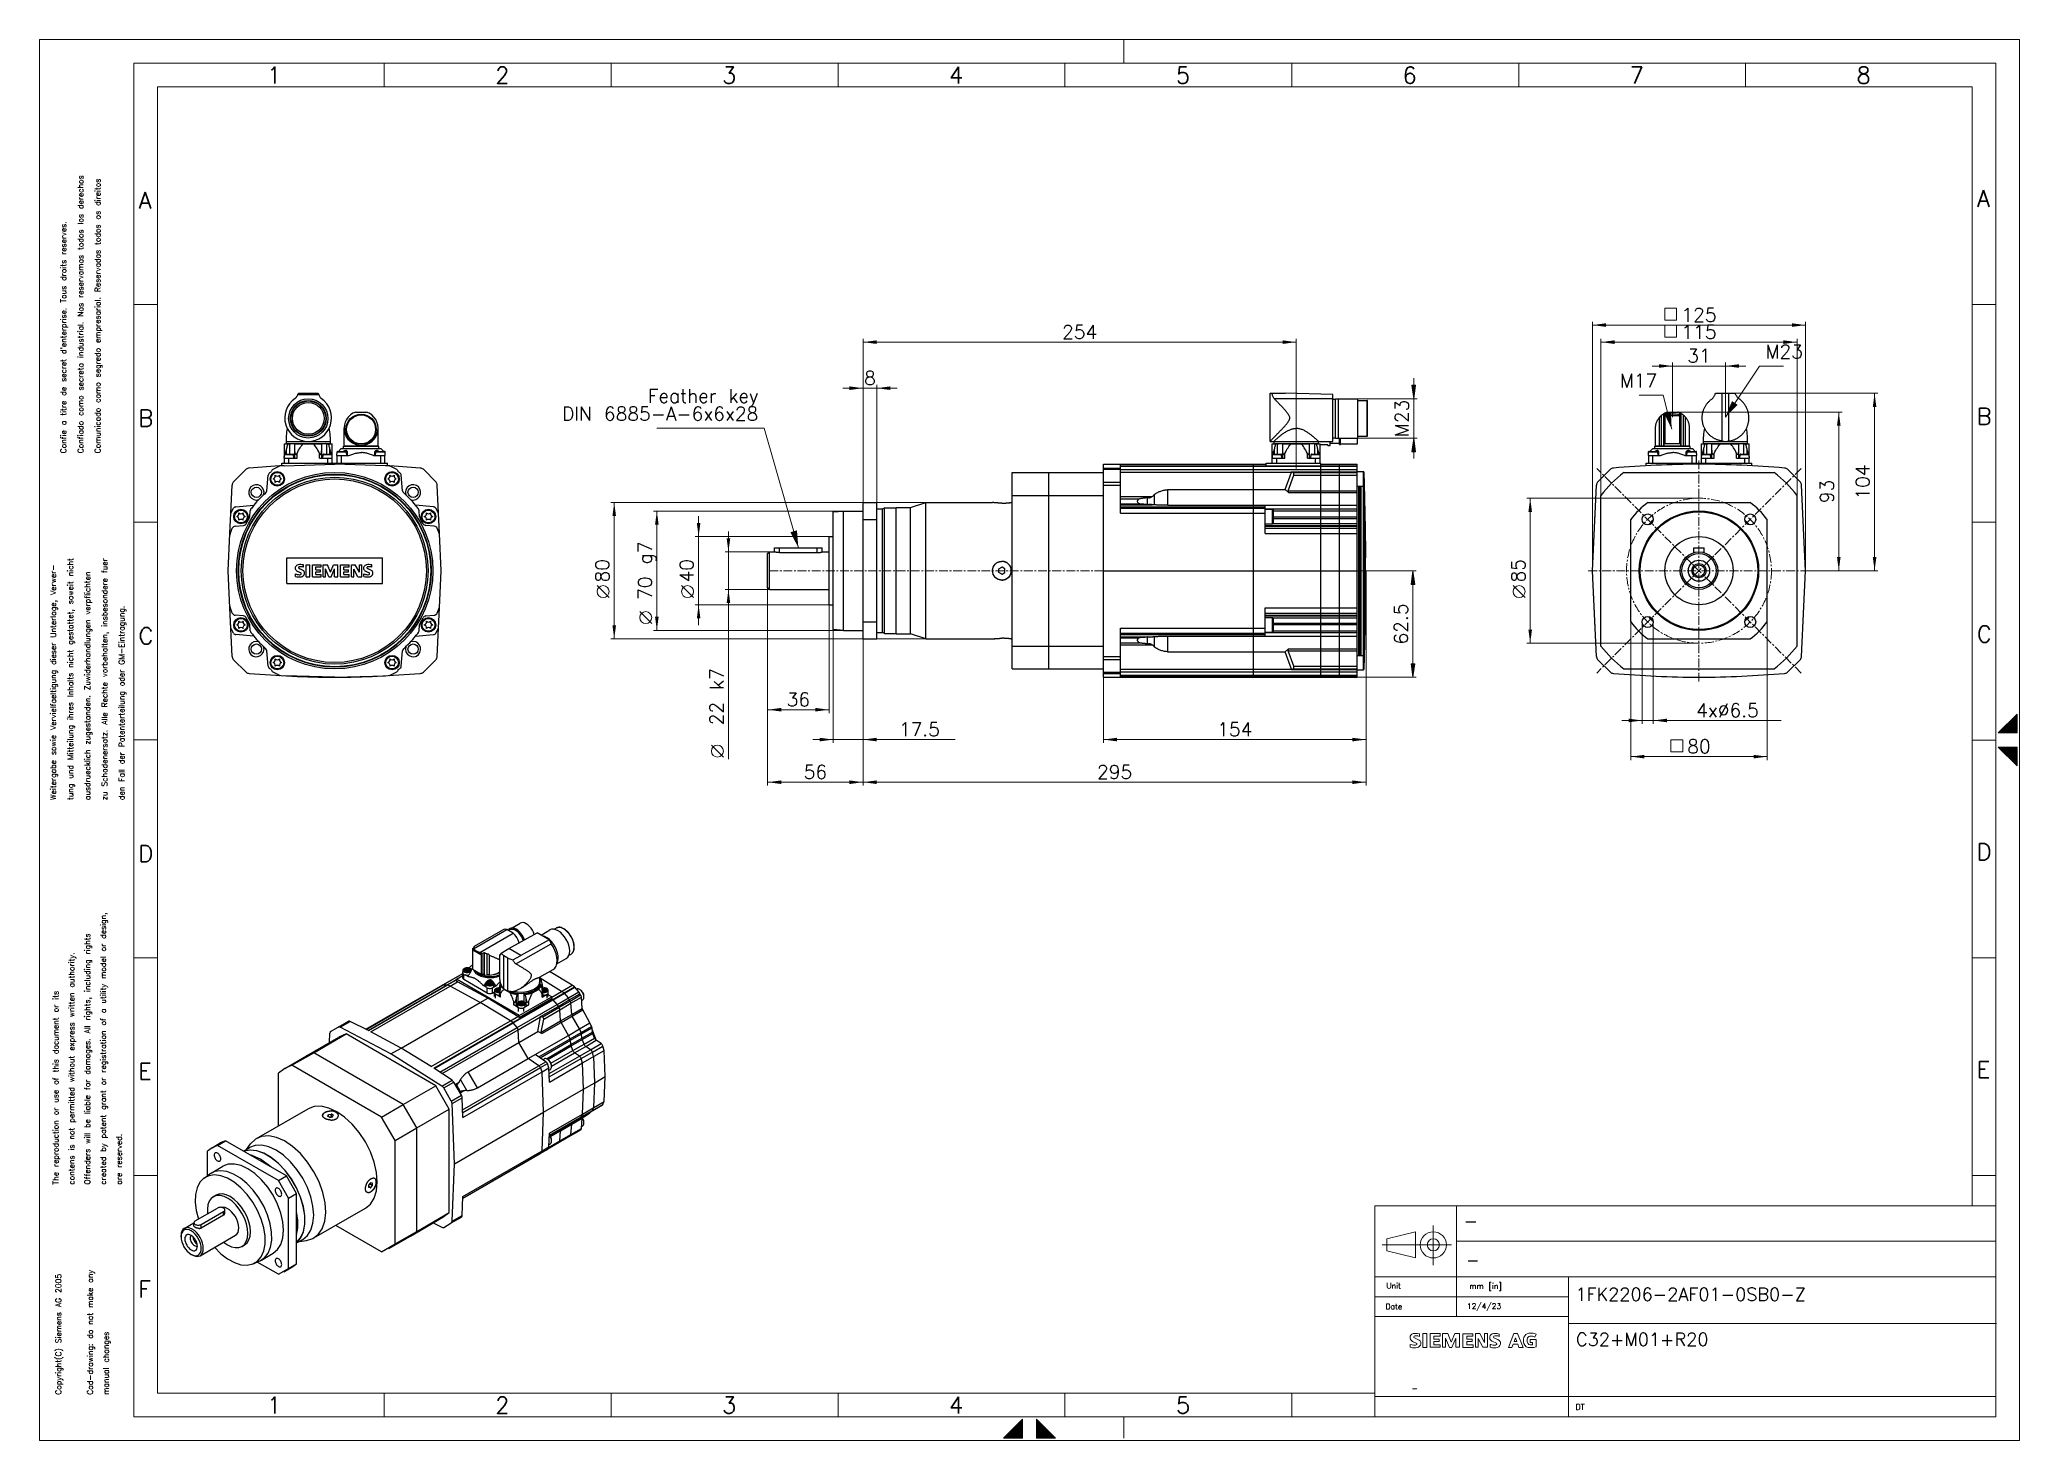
# Model space of a CAD drawing. Extents: x 0 to 1161, y 0 to 821.
import ezdxf
from ezdxf.enums import TextEntityAlignment as Align

# ---------------------------------------------------------------- set-up
doc = ezdxf.new("R2010")
doc.units = 0
doc.header["$LTSCALE"] = 13.83
doc.header["$MEASUREMENT"] = 0
doc.linetypes.add('CENTER', pattern=[0.6, 0.375, -0.075, 0.075, -0.075])
for name, color, linetype in [('10000_FRONT', 7, 'CONTINUOUS'), ('10100_FRONT_DIM', 7, 'CONTINUOUS'), ('12000_RIGHT', 7, 'CONTINUOUS'), ('12100_RIGHT_DIM', 7, 'CONTINUOUS'), ('15000_BACK', 7, 'CONTINUOUS'), ('40000_ISO', 7, 'CONTINUOUS'), ('90000_FRAME', 7, 'CONTINUOUS'), ('91000_TIP', 7, 'CONTINUOUS')]:
    doc.layers.add(name, color=color, linetype=linetype)
doc.styles.add('SEACAD_TXT_SHX', font='txt.shx', dxfattribs={"height": 0.2})
doc.styles.get("Standard").update_dxf_attribs({"font": 'txt.shx'})

msp = doc.modelspace()

# ---------------------------------------------------------------- texts
at = {"layer": '10100_FRONT_DIM', "color": 7, "linetype": 'CONTINUOUS', "lineweight": 13}
for s, p in [('125', (973.370966, 655.860214)), ('115', (973.370966, 645.860214)), ('31', (973.370966, 631.860214)), ('4xØ6.5', (990.068966, 424.056214)), ('80', (973.370966, 402.860214))]:
    msp.add_text(s, height=8, dxfattribs=at).set_placement(p, align=Align.CENTER)
msp.add_text('M23', height=8, dxfattribs=at).set_placement((1012.370966, 634.360214))
msp.add_text('M17', height=8, dxfattribs=at).set_placement((948.870966, 617.360214), align=Align.RIGHT)
for s, p in [('104', (1073.370966, 561.860214)), ('93', (1052.370966, 556.360214)), ('85', (871.370966, 509.860214))]:
    msp.add_text(s, height=8, rotation=90, dxfattribs=at).set_placement(p, align=Align.CENTER)
at = {"layer": '12100_RIGHT_DIM', "color": 7, "linetype": 'CONTINUOUS', "lineweight": 13}
for s, p in [('254', (610.069891, 645.860214)), ('8', (487.069891, 618.860214)), ('36', (445.069891, 430.360214)), ('17.5', (516.069891, 412.860214)), ('154', (701.069891, 412.860214)), ('56', (455.069891, 387.860214)), ('295', (630.569891, 387.860214))]:
    msp.add_text(s, height=8, dxfattribs=at).set_placement(p, align=Align.CENTER)
for s, p in [('Feather key', (421.569891, 608.360214)), ('DIN 6885-A-6x6x28', (421.569891, 597.860214))]:
    msp.add_text(s, height=8, dxfattribs=at).set_placement(p, align=Align.RIGHT)
for s, p in [('M23', (803.069891, 599.149214)), ('M23', (803.069891, 599.149214)), ('70 g7', (359.069891, 509.860214)), ('80', (334.069891, 509.860214)), ('40', (383.569891, 509.860214)), ('62.5', (802.569891, 478.610214)), ('62.5', (802.569891, 478.610214)), ('22 k7  ', (401.069891, 443.110214))]:
    msp.add_text(s, height=8, rotation=90, dxfattribs=at).set_placement(p, align=Align.CENTER)
at = {"layer": '90000_FRAME', "color": 7, "linetype": 'CONTINUOUS', "lineweight": 13, "style": 'SEACAD_TXT_SHX'}
for s, height, p in [('1', 9.677689, (133.477714, 805.183842)), ('2', 9.677689, (267.296706, 805.183842)), ('3', 9.677689, (400.379261, 805.183842)), ('4', 9.677689, (533.543282, 805.183842)), ('5', 9.677689, (666.543406, 805.183842)), ('6', 9.677689, (799.535375, 805.183842)), ('7', 9.677689, (932.699209, 805.183842)), ('8', 9.677689, (1065.778564, 805.183842)), ('A', 9.677689, (58.112063, 731.818614)), ('A', 9.677689, (1136.475381, 732.871421)), ('B', 9.677689, (57.948612, 604.15607)), ('B', 9.677689, (1136.31193, 605.208877)), ('C', 9.677689, (58.030325, 476.493527)), ('C', 9.677689, (1136.393643, 477.546334)), ('D', 9.677689, (57.948518, 348.830984)), ('D', 9.677689, (1136.311836, 349.883791)), ('E', 9.677689, (57.86678, 221.168441)), ('E', 9.677689, (1136.311836, 222.221248)), ('-', 7.620228, (835.276967, 132.4266)), ('-', 6.912635, (836.884426, 109.233123)), ('F', 9.677689, (57.86628, 93.505898)), ('Unit', 3.265812, (789.997596, 92.269182)), ('mm [in]', 3.265812, (838.689987, 92.117237)), ('1FK2206-2AF01-0SB0-Z', 7.620228, (900.843426, 89.475339)), ('Date', 3.265812, (789.504828, 80.120213)), ('12/4/23', 3.265812, (837.231499, 80.318322)), ('C32+M01+R20', 7.620228, (901.216759, 63.000566)), ('1', 9.677689, (133.477714, 25.493915)), ('2', 9.677689, (267.296706, 25.493915)), ('3', 9.677689, (400.379261, 25.493915)), ('4', 9.677689, (533.543282, 25.493915)), ('5', 9.677689, (666.625331, 25.493916)), ('-', 3.318065, (804.698832, 32.160904)), ('DT', 3.318065, (901.007562, 21.302767))]:
    msp.add_text(s, height=height, dxfattribs=at).set_placement(p, align=Align.TOP_LEFT)
for s, p in [('Confiado como secreto industrial. Nos reservamos todos los derechos', (22.376643, 578.659308)), ('Comunicado como segredo empresarial. Reservados todos os direitos', (32.412765, 578.659338)), ("Confie a titre de secret d'enterprise. Tous droits reserves.", (12.340521, 578.659278)), ('Weitergabe sowie Vervielfaeltigung dieser Unterlage, Verwer-', (6.32101, 375.372991)), ('tung und Mitteilung ihres Inhalts nicht gestattet, soweit nicht', (16.357132, 375.373021)), ('zu Schadenersatz. Alle Rechte vorbehalten, insbesondere fuer', (36.429376, 375.373081)), ('ausdruecklich zugestanden. Zuwiderhandlungen verpflichten', (26.393254, 375.373051)), ('den Fall der Patenterteilung oder GM-Eintragung.', (46.465498, 375.373112)), ('created by patent grant or registration of a utility model or design,', (35.643775, 149.931254)), ('Offenders will be liable for damages. All rights, including rights', (26.357367, 149.931227)), ('contens is not permitted without express written authority.', (17.070959, 149.931199)), ('The reproduction or use of this document or its', (7.784552, 149.931171)), ('are reserved.', (44.930183, 149.931282)), ('Copyright(C) Siemens AG 2005', (9.397901, 26.754357)), ('Cad-drawing: do not make any', (27.970717, 26.754412)), ('manual changes', (37.257125, 26.75444))]:
    msp.add_text(s, height=3.265812, rotation=90.000172, dxfattribs=at).set_placement(p, align=Align.TOP_LEFT)

# ---------------------------------------------------------------- linework, layer by layer
at = {"layer": '10000_FRONT', "color": 7, "linetype": 'CONTINUOUS', "lineweight": 25}
for p, q in [((975.95295, 603.846252), (976.084026, 604.214042)), ((976.084026, 604.214042), (976.226946, 604.581421)), ((976.226946, 604.581421), (976.381946, 604.94815)), ((976.381946, 604.94815), (976.548893, 605.313049)), ((976.548893, 605.313049), (976.727792, 605.67559)), ((976.727792, 605.67559), (976.918652, 606.035248)), ((976.918652, 606.035248), (977.121483, 606.391487)), ((977.121483, 606.391487), (977.336295, 606.743797)), ((977.336295, 606.743797), (977.563097, 607.091636)), ((977.563097, 607.091636), (977.801816, 607.434387)), ((977.801816, 607.434387), (978.052195, 607.771438)), ((978.052195, 607.771438), (978.313958, 608.102211)), ((978.313958, 608.102211), (978.586824, 608.426101)), ((978.586824, 608.426101), (978.870516, 608.742523)), ((978.870516, 608.742523), (979.164755, 609.05088)), ((979.164755, 609.05088), (979.470987, 609.352241)), ((979.470987, 609.352241), (979.793423, 609.649971)), ((979.793423, 609.649971), (980.131969, 609.94297)), ((980.131969, 609.94297), (980.486296, 610.229896)), ((980.486296, 610.229896), (980.856074, 610.509422)), ((980.856074, 610.509422), (981.240972, 610.780212)), ((981.240966, 610.780212), (981.483516, 611.026985)), ((981.483516, 611.026985), (981.716713, 611.289947)), ((981.716713, 611.289947), (981.938708, 611.568298)), ((981.938708, 611.568298), (982.147695, 611.861175)), ((982.147695, 611.861175), (982.342382, 612.167747)), ((982.342382, 612.167747), (982.521345, 612.487007)), ((982.521345, 612.487007), (982.683792, 612.817291)), ((982.683792, 612.817291), (982.828479, 613.157264)), ((982.828479, 613.157264), (982.95433, 613.50547)), ((982.95433, 613.50547), (983.060966, 613.860214)), ((983.060966, 613.860214), (994.680965, 613.860214)), ((986.896023, 585.857925), (986.896023, 613.860214)), ((990.845909, 585.837555), (990.845909, 613.860214)), ((994.836103, 613.403847), (994.680965, 613.860214)), ((995.023806, 612.958839), (994.836103, 613.403847)), ((995.241766, 612.530929), (995.023806, 612.958839)), ((995.48638, 612.124641), (995.241766, 612.530929)), ((995.75317, 611.744484), (995.48638, 612.124641)), ((996.036606, 611.393966), (995.75317, 611.744484)), ((996.330479, 611.075836), (996.036606, 611.393966)), ((996.640974, 610.780227), (996.330479, 611.075836)), ((997.052956, 610.489609), (996.640959, 610.780205)), ((997.447401, 610.189186), (997.052956, 610.489609)), ((997.823904, 609.8806), (997.447401, 610.189186)), ((998.182074, 609.565529), (997.823904, 609.8806)), ((998.521519, 609.245613), (998.182074, 609.565529)), ((998.843166, 608.921203), (998.521519, 609.245613)), ((999.151932, 608.588249), (998.843166, 608.921203)), ((999.448078, 608.246994), (999.151932, 608.588249)), ((999.731323, 607.898208), (999.448078, 608.246994)), ((1000.001392, 607.542648), (999.731323, 607.898208)), ((1000.258003, 607.181091), (1000.001392, 607.542648)), ((1000.500877, 606.814308), (1000.258003, 607.181091)), ((1000.729874, 606.4431), (1000.500877, 606.814308)), ((1000.945044, 606.068245), (1000.729874, 606.4431)), ((1001.146456, 605.690483), (1000.945044, 606.068245)), ((1001.334183, 605.310539), (1001.146456, 605.690483)), ((1001.508293, 604.929161), (1001.334183, 605.310539)), ((1001.66886, 604.547088), (1001.508293, 604.929161)), ((1001.815846, 604.165588), (1001.66886, 604.547088)), ((1001.949543, 603.785393), (1001.815846, 604.165588)), ((947.870966, 593.36026), (947.877283, 593.71569)), ((947.870966, 583.160217), (947.870966, 593.360168)), ((947.877283, 593.71569), (947.896877, 594.07962)), ((947.896877, 594.07962), (947.930319, 594.44812)), ((947.930319, 594.44812), (947.97814, 594.820312)), ((947.97814, 594.820312), (948.040772, 595.195205)), ((948.040772, 595.195205), (948.118593, 595.571777)), ((948.118593, 595.571777), (948.211952, 595.949028)), ((948.211952, 595.949028), (948.32098, 596.325928)), ((948.32098, 596.325928), (948.445774, 596.701469)), ((948.445774, 596.701469), (948.586432, 597.074646)), ((948.586432, 597.074646), (948.743052, 597.44445)), ((948.743052, 597.44445), (948.915615, 597.809944)), ((948.915615, 597.809944), (949.103884, 598.170196)), ((949.103884, 598.170196), (949.307608, 598.524231)), ((949.307608, 598.524231), (949.526527, 598.871101)), ((949.526527, 598.871101), (949.760387, 599.209854)), ((949.760387, 599.209854), (950.008787, 599.539558)), ((950.008787, 599.539558), (950.271101, 599.85939)), ((950.270966, 583.160217), (950.270966, 599.859443)), ((950.271017, 599.859398), (950.331965, 599.929901)), ((950.331965, 599.929901), (950.394115, 600.000496)), ((950.394115, 600.000496), (950.457188, 600.070846)), ((950.457188, 600.070846), (950.520834, 600.140739)), ((950.520834, 600.140739), (950.584978, 600.209533)), ((950.584978, 600.209533), (950.649132, 600.277229)), ((950.649132, 600.277229), (950.713085, 600.343376)), ((950.713085, 600.343376), (950.77651, 600.407814)), ((950.77651, 600.407814), (950.839092, 600.470146)), ((950.839092, 600.470146), (950.900507, 600.530334)), ((950.900507, 600.530334), (950.960438, 600.588119)), ((950.960438, 600.588119), (951.018593, 600.643409)), ((951.018593, 600.643409), (951.074566, 600.695625)), ((951.074566, 600.695625), (951.128128, 600.744941)), ((951.128128, 600.744941), (951.179159, 600.791206)), ((951.179159, 600.791206), (951.228561, 600.835403)), ((951.228561, 600.835403), (951.275316, 600.87664)), ((951.275316, 600.87664), (951.319084, 600.914871)), ((951.319084, 600.914871), (951.358355, 600.948738)), ((951.358355, 600.948738), (951.392775, 600.978157)), ((951.392775, 600.978157), (951.421589, 601.002571)), ((951.421589, 601.002571), (951.444443, 601.021789)), ((951.444443, 601.021789), (951.460934, 601.035599)), ((951.460934, 601.035599), (951.470966, 601.04396)), ((951.470966, 601.04396), (951.668285, 601.204063)), ((951.470966, 583.160217), (951.470966, 601.04396)), ((951.668285, 601.204063), (951.873806, 601.362343)), ((951.873806, 601.362343), (952.08728, 601.517967)), ((952.08728, 601.517967), (952.308262, 601.670227)), ((952.308262, 601.670227), (952.536362, 601.81842)), ((952.536362, 601.81842), (952.770966, 601.96196)), ((952.770966, 601.96196), (952.79106, 601.973831)), ((952.770966, 583.160217), (952.770966, 601.96196)), ((952.79106, 601.973831), (952.810417, 601.985222)), ((952.810417, 601.985222), (952.828899, 601.99604)), ((952.828899, 601.99604), (952.846428, 602.006256)), ((952.846428, 602.006256), (952.863182, 602.015968)), ((952.863182, 602.015968), (952.879335, 602.025291)), ((952.879335, 602.025291), (952.894842, 602.03421)), ((952.894842, 602.03421), (952.909287, 602.042473)), ((952.909287, 602.042473), (952.922808, 602.050194)), ((952.922808, 602.050194), (952.935173, 602.05722)), ((952.935173, 602.05722), (952.946245, 602.063499)), ((952.946245, 602.063499), (952.955898, 602.068954)), ((952.955898, 602.068954), (952.9641, 602.073578)), ((952.9641, 602.073578), (952.970966, 602.077438)), ((952.970966, 584.360214), (952.970966, 602.077438)), ((953.270966, 602.239403), (953.306288, 602.257614)), ((953.270966, 584.360214), (953.270966, 602.239403)), ((953.306288, 602.257614), (953.348501, 602.279136)), ((953.348501, 602.279136), (953.397179, 602.303634)), ((953.397179, 602.303634), (953.45154, 602.330604)), ((953.45154, 602.330604), (953.510578, 602.359489)), ((953.510578, 602.359489), (953.574156, 602.390014)), ((953.532955, 600.860214), (962.208976, 600.860214)), ((953.532955, 584.360214), (953.532955, 600.860214)), ((953.574156, 602.390014), (953.640921, 602.421486)), ((953.640921, 602.421486), (953.712559, 602.454567)), ((953.712559, 602.454567), (953.789475, 602.489319)), ((953.789475, 602.489319), (953.870966, 602.525368)), ((953.870966, 601.169304), (953.870966, 602.525368)), ((953.871004, 602.525306), (954.014471, 602.586632)), ((954.014471, 602.586632), (954.159117, 602.645797)), ((954.159117, 602.645797), (954.304884, 602.702751)), ((954.304884, 602.702751), (954.451738, 602.757492)), ((954.451738, 602.757492), (954.599621, 602.80999)), ((954.599621, 602.80999), (954.748467, 602.860214)), ((954.748467, 602.860214), (960.993465, 602.860214)), ((961.142283, 602.809944), (960.993421, 602.86013)), ((961.290184, 602.757477), (961.142283, 602.809944)), ((961.437047, 602.702751), (961.290184, 602.757477)), ((961.582815, 602.645797), (961.437047, 602.702751)), ((961.727461, 602.586632), (961.582815, 602.645797)), ((961.870928, 602.525306), (961.727461, 602.586632)), ((961.952457, 602.489319), (961.870776, 602.52539)), ((961.870966, 601.169304), (961.870966, 602.525368)), ((962.029373, 602.454567), (961.952457, 602.489319)), ((962.101011, 602.421486), (962.029373, 602.454567)), ((962.167776, 602.390014), (962.101011, 602.421486)), ((962.231354, 602.359489), (962.167776, 602.390014)), ((962.208976, 584.360214), (962.208976, 600.860214)), ((962.290392, 602.330604), (962.231354, 602.359489)), ((962.344753, 602.303634), (962.290392, 602.330604)), ((962.393431, 602.279136), (962.344753, 602.303634)), ((962.435643, 602.257614), (962.393431, 602.279136)), ((962.470966, 602.239403), (962.435643, 602.257614)), ((962.470966, 584.360214), (962.470966, 602.239403)), ((962.777832, 602.073578), (962.770966, 602.077438)), ((962.770966, 584.360214), (962.770966, 602.077438)), ((962.786033, 602.068954), (962.777832, 602.073578)), ((962.795687, 602.063499), (962.786033, 602.068954)), ((962.806759, 602.05722), (962.795687, 602.063499)), ((962.819124, 602.050194), (962.806759, 602.05722)), ((962.832645, 602.042473), (962.819124, 602.050194)), ((962.84709, 602.03421), (962.832645, 602.042473)), ((962.862597, 602.025291), (962.84709, 602.03421)), ((962.87875, 602.015968), (962.862597, 602.025291)), ((962.895504, 602.006256), (962.87875, 602.015968)), ((962.913033, 601.99604), (962.895504, 602.006256)), ((962.931515, 601.985222), (962.913033, 601.99604)), ((962.950872, 601.973831), (962.931515, 601.985222)), ((962.970966, 601.96196), (962.950872, 601.973831)), ((963.205571, 601.81842), (962.970966, 601.96196)), ((962.970966, 583.160217), (962.970966, 601.96196)), ((963.43367, 601.670227), (963.205571, 601.81842)), ((963.654652, 601.517967), (963.43367, 601.670227)), ((963.868126, 601.362343), (963.654652, 601.517967)), ((964.073646, 601.204063), (963.868126, 601.362343)), ((964.270966, 601.04396), (964.073646, 601.204063)), ((964.280998, 601.035599), (964.270966, 601.04396)), ((964.270966, 583.160217), (964.270966, 601.04396)), ((964.297496, 601.021789), (964.280998, 601.035599)), ((964.320343, 601.002571), (964.297496, 601.021789)), ((964.349159, 600.978157), (964.320343, 601.002571)), ((964.383578, 600.948738), (964.349159, 600.978157)), ((964.422849, 600.914871), (964.383578, 600.948738)), ((964.466615, 600.87664), (964.422849, 600.914871)), ((964.513371, 600.835403), (964.466615, 600.87664)), ((964.562773, 600.791206), (964.513371, 600.835403)), ((964.613803, 600.744941), (964.562773, 600.791206)), ((964.667366, 600.695625), (964.613803, 600.744941)), ((964.723339, 600.643409), (964.667366, 600.695625)), ((964.781495, 600.588119), (964.723339, 600.643409)), ((964.841408, 600.530494), (964.781495, 600.588119)), ((964.90284, 600.470146), (964.841408, 600.530494)), ((964.965423, 600.407814), (964.90284, 600.470146)), ((965.028846, 600.343376), (964.965423, 600.407814)), ((965.0928, 600.277229), (965.028846, 600.343376)), ((965.156954, 600.209533), (965.0928, 600.277229)), ((965.221029, 600.140632), (965.156954, 600.209533)), ((965.284744, 600.070846), (965.221029, 600.140632)), ((965.347925, 600.000625), (965.284744, 600.070846)), ((965.409967, 599.929901), (965.347925, 600.000625)), ((965.470966, 599.859443), (965.409967, 599.929901)), ((965.733145, 599.539558), (965.47083, 599.85939)), ((965.470966, 583.160217), (965.470966, 599.859443)), ((965.981545, 599.209854), (965.733145, 599.539558)), ((966.215405, 598.871101), (965.981545, 599.209854)), ((966.434325, 598.524231), (966.215405, 598.871101)), ((966.638048, 598.170196), (966.434325, 598.524231)), ((966.826318, 597.809944), (966.638048, 598.170196)), ((966.99888, 597.44445), (966.826318, 597.809944)), ((967.1555, 597.074646), (966.99888, 597.44445)), ((967.296158, 596.701469), (967.1555, 597.074646)), ((967.420951, 596.325928), (967.296158, 596.701469)), ((967.529979, 595.949028), (967.420951, 596.325928)), ((967.623339, 595.571777), (967.529979, 595.949028)), ((967.701161, 595.195205), (967.623339, 595.571777)), ((967.763791, 594.820312), (967.701161, 595.195205)), ((967.811613, 594.44812), (967.763791, 594.820312)), ((967.845055, 594.07962), (967.811613, 594.44812)), ((967.864648, 593.71569), (967.845055, 594.07962)), ((967.870966, 593.36026), (967.864648, 593.71569)), ((967.870966, 583.160217), (967.870966, 593.360168)), ((975.220966, 599.425674), (975.229781, 599.917305)), ((975.229716, 598.933861), (975.220966, 599.425674)), ((975.253547, 598.479545), (975.229716, 598.933861)), ((975.229781, 599.917305), (975.253663, 600.371467)), ((975.289709, 598.052887), (975.253547, 598.479545)), ((975.253663, 600.371467), (975.289864, 600.797996)), ((975.336769, 597.645744), (975.289709, 598.052887)), ((975.289864, 600.797996), (975.336956, 601.205017)), ((975.394027, 597.252373), (975.336769, 597.645744)), ((975.336956, 601.205017), (975.394239, 601.598282)), ((975.46129, 596.867935), (975.394027, 597.252373)), ((975.394239, 601.598282), (975.461522, 601.982628)), ((975.538729, 596.488907), (975.46129, 596.867935)), ((975.461522, 601.982628), (975.538976, 602.361564)), ((975.626341, 596.114013), (975.538729, 596.488907)), ((975.538976, 602.361564), (975.626601, 602.736374)), ((975.724345, 595.742264), (975.626341, 596.114013)), ((975.626601, 602.736374), (975.724612, 603.108032)), ((975.833016, 595.372497), (975.724345, 595.742264)), ((975.724612, 603.108032), (975.833286, 603.477714)), ((975.952682, 595.003875), (975.833016, 595.372497)), ((975.833286, 603.477714), (975.95295, 603.846252)), ((976.083764, 594.636001), (975.952682, 595.003875)), ((976.226696, 594.268532), (976.083764, 594.636001)), ((976.381709, 593.901733), (976.226696, 594.268532)), ((976.548669, 593.536758), (976.381709, 593.901733)), ((976.727582, 593.174156), (976.548669, 593.536758)), ((976.918457, 592.814445), (976.727582, 593.174156)), ((977.121303, 592.458153), (976.918457, 592.814445)), ((977.336129, 592.105804), (977.121303, 592.458153)), ((1000.589172, 592.175041), (1000.812899, 592.547661)), ((1000.812899, 592.547661), (1001.022825, 592.923652)), ((1001.022825, 592.923652), (1001.219023, 593.302261)), ((1001.219023, 593.302261), (1001.401564, 593.682762)), ((1001.401564, 593.682762), (1001.570515, 594.064415)), ((1001.570515, 594.064415), (1001.725929, 594.446396)), ((1001.725929, 594.446396), (1001.867798, 594.82727)), ((1001.867798, 594.82727), (1001.996605, 595.206962)), ((1002.070543, 603.406212), (1001.949543, 603.785393)), ((1001.996605, 595.206962), (1002.112948, 595.585739)), ((1002.179428, 603.027756), (1002.070543, 603.406212)), ((1002.112948, 595.585739), (1002.217382, 595.963997)), ((1002.276695, 602.649246), (1002.179428, 603.027756)), ((1002.217382, 595.963997), (1002.310373, 596.342743)), ((1002.362793, 602.269516), (1002.276695, 602.649246)), ((1002.310373, 596.342743), (1002.392368, 596.723152)), ((1002.438065, 601.887794), (1002.362793, 602.269516)), ((1002.392368, 596.723152), (1002.463562, 597.105613)), ((1002.502684, 601.502693), (1002.438065, 601.887794)), ((1002.463562, 597.105613), (1002.524328, 597.493103)), ((1002.557184, 601.109108), (1002.502684, 601.502693)), ((1002.524328, 597.493103), (1002.575052, 597.891655)), ((1002.601608, 600.699791), (1002.557184, 601.109108)), ((1002.575052, 597.891655), (1002.615562, 598.308975)), ((1002.63522, 600.264847), (1002.601608, 600.699791)), ((1002.615562, 598.308975), (1002.644735, 598.757423)), ((1002.656155, 599.788025), (1002.63522, 600.264847)), ((1002.644735, 598.757423), (1002.659926, 599.25531)), ((1002.659926, 599.25531), (1002.656155, 599.788025)), ((944.610968, 579.830215), (946.240967, 581.460212)), ((946.240967, 581.460212), (969.500966, 581.460212)), ((947.520966, 582.960212), (968.220966, 582.960212)), ((947.520966, 581.460212), (947.520966, 582.960212)), ((947.870966, 583.160217), (967.870966, 583.160217)), ((948.720966, 582.960212), (948.720966, 583.160217)), ((952.968853, 584.360214), (962.773079, 584.360214)), ((952.968853, 583.160217), (952.968853, 584.360214)), ((962.773079, 583.160217), (962.773079, 584.360214)), ((967.020966, 582.960212), (967.020966, 583.160217)), ((968.220966, 581.460212), (968.220966, 582.960212)), ((971.130965, 579.830215), (969.500966, 581.460212)), ((974.874466, 584.267212), (978.183059, 584.267212)), ((974.874466, 583.792274), (974.874466, 584.267212)), ((974.874466, 583.252647), (974.874466, 583.792274)), ((974.874466, 582.647903), (974.874466, 583.252647)), ((974.874466, 581.977463), (974.874466, 582.647903)), ((974.874466, 581.240547), (974.874466, 581.977463)), ((974.874466, 580.436203), (974.874466, 581.240547)), ((975.827783, 585.704216), (1001.91415, 585.704216)), ((975.850966, 584.519211), (1001.890966, 584.519211)), ((976.037877, 580.620262), (976.061345, 580.711921)), ((976.061345, 580.711921), (976.084676, 580.804077)), ((976.084676, 580.804077), (976.107867, 580.896705)), ((976.107867, 580.896705), (976.130914, 580.989761)), ((976.130914, 580.989761), (976.153816, 581.083236)), ((976.153816, 581.083236), (976.17657, 581.177086)), ((976.176466, 581.177109), (976.304027, 581.705101)), ((976.176466, 578.179214), (976.176466, 581.177109)), ((976.304027, 581.705101), (976.430679, 582.227821)), ((976.430679, 582.227821), (976.556433, 582.745346)), ((976.556433, 582.745346), (976.681304, 583.257713)), ((976.681304, 583.257713), (976.805306, 583.764984)), ((976.805306, 583.764984), (976.92845, 584.267212)), ((977.562944, 591.757934), (977.336129, 592.105804)), ((977.801672, 591.415153), (977.562944, 591.757934)), ((978.052053, 591.078087), (977.801672, 591.415153)), ((977.999266, 578.179214), (977.999266, 584.267212)), ((978.313809, 590.747314), (978.052053, 591.078087)), ((978.183059, 584.267212), (978.223871, 584.268455)), ((978.223871, 584.268455), (978.264509, 584.272133)), ((978.264509, 584.272133), (978.304792, 584.278152)), ((978.304792, 584.278152), (978.344434, 584.286407)), ((978.58666, 590.423424), (978.313809, 590.747314)), ((978.344434, 584.286407), (978.383135, 584.296753)), ((978.383135, 584.296753), (978.420729, 584.309074)), ((978.420729, 584.309074), (978.457049, 584.323272)), ((978.457049, 584.323272), (978.491929, 584.339226)), ((978.491929, 584.339226), (978.525202, 584.356819)), ((978.525202, 584.356819), (978.556706, 584.375946)), ((978.556706, 584.375946), (978.586299, 584.396515)), ((978.586299, 584.396515), (978.613819, 584.418449)), ((978.870326, 590.107025), (978.58666, 590.423424)), ((978.613819, 584.418449), (978.639112, 584.441643)), ((978.639112, 584.441643), (978.662006, 584.466018)), ((978.662006, 584.466018), (978.682523, 584.491745)), ((978.682523, 584.491745), (978.700675, 584.519211)), ((979.164526, 589.798691), (978.870326, 590.107025)), ((979.470805, 589.497268), (979.164526, 589.798691)), ((979.793306, 589.19947), (979.470805, 589.497268)), ((980.131902, 588.906425), (979.793306, 589.19947)), ((980.486264, 588.619468), (980.131902, 588.906425)), ((980.856063, 588.33992), (980.486264, 588.619468)), ((981.240966, 588.069122), (980.856063, 588.33992)), ((980.915035, 584.490806), (980.910564, 584.519211)), ((980.919957, 584.464256), (980.915035, 584.490806)), ((980.92517, 584.439583), (980.919957, 584.464256)), ((980.930653, 584.416298), (980.92517, 584.439583)), ((980.93635, 584.394302), (980.930653, 584.416298)), ((980.942171, 584.373688), (980.93635, 584.394302)), ((980.948022, 584.354561), (980.942171, 584.373688)), ((980.953813, 584.337021), (980.948022, 584.354561)), ((980.959441, 584.321174), (980.953813, 584.337021)), ((980.964789, 584.307213), (980.959441, 584.321174)), ((980.96979, 584.295234), (980.964789, 584.307213)), ((980.974405, 584.285301), (980.96979, 584.295234)), ((980.978594, 584.277481), (980.974405, 584.285301)), ((980.982318, 584.271812), (980.978594, 584.277481)), ((980.985536, 584.268371), (980.982318, 584.271812)), ((980.988217, 584.267212), (980.985536, 584.268371)), ((980.988221, 584.267212), (980.993866, 584.267212)), ((980.993817, 581.072647), (980.993587, 581.177086)), ((980.994557, 580.968673), (980.993817, 581.072647)), ((980.993866, 584.267212), (985.909483, 584.267212)), ((980.993866, 575.804214), (980.993866, 584.267212)), ((980.995818, 580.865227), (980.994557, 580.968673)), ((980.997612, 580.762329), (980.995818, 580.865227)), ((980.999951, 580.660026), (980.997612, 580.762329)), ((981.510485, 587.891044), (981.240966, 588.069122)), ((981.786534, 587.717903), (981.510485, 587.891044)), ((982.06873, 587.549873), (981.786534, 587.717903)), ((982.357333, 587.38771), (982.06873, 587.549873)), ((982.651628, 587.231308), (982.357333, 587.38771)), ((982.951479, 587.08107), (982.651628, 587.231308)), ((983.256864, 586.937523), (982.951479, 587.08107)), ((983.226643, 580.436203), (983.683614, 581.240547)), ((983.567359, 586.800781), (983.256864, 586.937523)), ((983.882858, 586.671081), (983.567359, 586.800781)), ((983.683614, 581.240547), (984.135829, 581.977463)), ((984.203216, 586.54882), (983.882858, 586.671081)), ((984.135829, 581.977463), (984.583912, 582.647903)), ((984.527947, 586.434006), (984.203216, 586.54882)), ((984.856759, 586.326927), (984.527947, 586.434006)), ((984.583912, 582.647903), (985.028478, 583.252647)), ((985.18931, 586.227775), (984.856759, 586.326927)), ((985.028478, 583.252647), (985.470134, 583.792274)), ((985.525257, 586.136772), (985.18931, 586.227775)), ((985.470134, 583.792274), (985.909483, 584.267212)), ((985.864259, 586.054123), (985.525257, 586.136772)), ((986.205974, 585.980034), (985.864259, 586.054123)), ((985.909483, 584.267212), (991.832449, 584.267212)), ((986.550032, 585.914619), (986.205974, 585.980034)), ((986.896028, 585.85794), (986.550032, 585.914619)), ((990.845905, 585.83757), (991.395144, 585.925964)), ((991.395144, 585.925964), (991.939108, 586.03627)), ((992.271797, 583.792274), (991.832449, 584.267212)), ((991.832449, 584.267212), (996.748066, 584.267212)), ((991.939108, 586.03627), (992.476265, 586.168121)), ((992.713453, 583.252647), (992.271797, 583.792274)), ((992.476265, 586.168121), (993.005255, 586.320724)), ((993.15802, 582.647903), (992.713453, 583.252647)), ((993.005255, 586.320724), (993.524731, 586.49324)), ((993.606104, 581.977463), (993.15802, 582.647903)), ((993.524731, 586.49324), (994.03335, 586.684799)), ((994.058317, 581.240547), (993.606104, 581.977463)), ((994.03335, 586.684799), (994.529783, 586.894569)), ((994.515289, 580.436203), (994.058317, 581.240547)), ((994.529783, 586.894569), (995.013149, 587.121666)), ((995.013149, 587.121666), (995.482672, 587.364868)), ((995.482672, 587.364868), (995.93746, 587.622871)), ((995.93746, 587.622871), (996.376621, 587.894386)), ((996.376621, 587.894386), (996.799267, 588.178093)), ((996.741226, 580.631492), (996.74345, 580.721336)), ((996.74345, 580.721336), (996.745249, 580.811645)), ((996.745249, 580.811645), (996.746628, 580.902405)), ((996.746628, 580.902405), (996.747599, 580.993583)), ((996.747599, 580.993583), (996.748169, 581.085151)), ((996.748066, 584.267212), (996.753712, 584.267212)), ((996.748066, 575.804214), (996.748066, 584.267212)), ((996.748169, 581.085151), (996.748344, 581.177086)), ((996.753712, 584.267212), (996.756506, 584.268455)), ((996.756506, 584.268455), (996.75984, 584.272133)), ((996.75984, 584.272133), (996.763693, 584.278152)), ((996.763693, 584.278152), (996.768024, 584.286407)), ((996.768024, 584.286407), (996.772793, 584.296753)), ((996.772793, 584.296753), (996.777903, 584.309082)), ((996.777903, 584.309082), (996.783289, 584.323272)), ((996.783289, 584.323272), (996.78887, 584.339226)), ((996.78887, 584.339226), (996.794615, 584.356819)), ((996.794615, 584.356819), (996.800407, 584.375946)), ((996.799267, 588.178093), (997.204636, 588.472603)), ((996.800407, 584.375946), (996.80617, 584.396515)), ((996.80617, 584.396515), (996.811808, 584.418449)), ((996.811808, 584.418449), (996.817223, 584.441643)), ((996.817223, 584.441643), (996.822323, 584.466026)), ((996.822323, 584.466026), (996.827055, 584.491752)), ((996.827055, 584.491752), (996.831369, 584.519211)), ((997.204636, 588.472603), (997.592289, 588.776291)), ((997.592289, 588.776291), (997.961838, 589.087478)), ((997.961838, 589.087478), (998.312885, 589.404518)), ((998.312885, 589.404518), (998.645041, 589.725731)), ((998.645041, 589.725731), (998.961536, 590.053177)), ((998.961536, 590.053177), (999.265575, 590.389381)), ((999.060095, 584.490806), (999.041258, 584.519211)), ((999.081469, 584.464256), (999.060095, 584.490806)), ((999.104925, 584.439583), (999.081469, 584.464256)), ((999.130644, 584.416305), (999.104925, 584.439583)), ((999.158623, 584.394302), (999.130644, 584.416305)), ((999.188707, 584.373688), (999.158623, 584.394302)), ((999.22073, 584.354561), (999.188707, 584.373688)), ((999.254524, 584.337021), (999.22073, 584.354561)), ((999.289915, 584.321174), (999.254524, 584.337021)), ((999.265575, 590.389381), (999.556875, 590.733589)), ((999.326492, 584.307213), (999.289915, 584.321174)), ((999.363985, 584.295234), (999.326492, 584.307213)), ((999.402208, 584.285301), (999.363985, 584.295234)), ((999.440994, 584.277481), (999.402208, 584.285301)), ((999.480145, 584.271812), (999.440994, 584.277481)), ((999.519484, 584.268371), (999.480145, 584.271812)), ((999.558872, 584.267212), (999.519484, 584.268371)), ((999.556875, 590.733589), (999.835161, 591.085022)), ((999.558872, 584.267212), (999.742666, 584.267212)), ((999.742666, 584.267212), (1000.813482, 584.267212)), ((999.742666, 578.179214), (999.742666, 584.267212)), ((999.835161, 591.085022), (1000.100155, 591.442924)), ((1000.100155, 591.442924), (1000.351576, 591.806526)), ((1000.351576, 591.806526), (1000.589172, 592.175041)), ((1000.936626, 583.764984), (1000.813482, 584.267212)), ((1000.813482, 584.267212), (1002.867466, 584.267212)), ((1001.060627, 583.257713), (1000.936626, 583.764984)), ((1001.185499, 582.745346), (1001.060627, 583.257713)), ((1001.311253, 582.227821), (1001.185499, 582.745346)), ((1001.437904, 581.705101), (1001.311253, 582.227821)), ((1001.565466, 581.177109), (1001.437904, 581.705101)), ((1001.591162, 581.070747), (1001.565363, 581.177086)), ((1001.565466, 578.179214), (1001.565466, 581.177109)), ((1001.617149, 580.964905), (1001.591162, 581.070747)), ((1001.643326, 580.859596), (1001.617149, 580.964905)), ((1001.669683, 580.75486), (1001.643326, 580.859596)), ((1001.696219, 580.650749), (1001.669683, 580.75486)), ((1002.867466, 576.713775), (1002.867466, 584.267212)), ((913.870966, 561.860214), (921.370966, 569.360214)), ((942.370966, 572.849113), (1004.370966, 572.849113)), ((942.370966, 571.35482), (942.370966, 572.849113)), ((943.710966, 577.360214), (943.840965, 579.570213)), ((943.710966, 577.360214), (947.514153, 577.360214)), ((943.840965, 579.570213), (949.300966, 579.570213)), ((943.870966, 572.860214), (943.870966, 577.360214)), ((943.870966, 572.860214), (971.870966, 572.860214)), ((944.100966, 579.830215), (949.040966, 579.830215)), ((946.370966, 572.860214), (946.370966, 577.360214)), ((947.419964, 579.83036), (947.606834, 579.936851)), ((947.514153, 577.360214), (950.699293, 577.360214)), ((947.606834, 579.936851), (947.794872, 580.034042)), ((947.794872, 580.034042), (947.982138, 580.11988)), ((947.982138, 580.11988), (948.166861, 580.192512)), ((948.166861, 580.192512), (948.34717, 580.250534)), ((948.34717, 580.250534), (948.521111, 580.292602)), ((948.521111, 580.292602), (948.686911, 580.318046)), ((948.686911, 580.318046), (948.842957, 580.326751)), ((948.989649, 580.318687), (948.842957, 580.326751)), ((949.127533, 580.293884), (948.989649, 580.318687)), ((949.255001, 580.252441), (949.127533, 580.293884)), ((949.370848, 580.195015), (949.255001, 580.252441)), ((949.430965, 577.360214), (949.300966, 579.570213)), ((949.474361, 580.122909), (949.370848, 580.195015)), ((949.564989, 580.037552), (949.474361, 580.122909)), ((949.642759, 579.940758), (949.564989, 580.037552)), ((949.707825, 579.834587), (949.642759, 579.940758)), ((949.760523, 579.721237), (949.707825, 579.834587)), ((949.801617, 579.603164), (949.760523, 579.721237)), ((949.832132, 579.481819), (949.801617, 579.603164)), ((949.853626, 579.35421), (949.832132, 579.481819)), ((949.866398, 579.220459), (949.853626, 579.35421)), ((949.870596, 579.081238), (949.866398, 579.220459)), ((949.870966, 577.360214), (949.870966, 579.081291)), ((950.699293, 577.360214), (951.288548, 577.61998)), ((951.288548, 577.61998), (951.863592, 577.855758)), ((951.863592, 577.855758), (952.425907, 578.068611)), ((952.425907, 578.068611), (952.976877, 578.25943)), ((952.976877, 578.25943), (953.517805, 578.429039)), ((953.517805, 578.429039), (954.049923, 578.57814)), ((954.049923, 578.57814), (954.5744, 578.707329)), ((954.5744, 578.707329), (955.092356, 578.817138)), ((955.092356, 578.817138), (955.604864, 578.907997)), ((955.604864, 578.907997), (956.112963, 578.98027)), ((956.112963, 578.98027), (956.617659, 579.034225)), ((956.617659, 579.034225), (957.119944, 579.070083)), ((957.119944, 579.070083), (957.620785, 579.087982)), ((957.620785, 579.087982), (958.121147, 579.087982)), ((958.621989, 579.070083), (958.121147, 579.087982)), ((959.124272, 579.034225), (958.621989, 579.070083)), ((959.62897, 578.98027), (959.124272, 579.034225)), ((960.137068, 578.907997), (959.62897, 578.98027)), ((960.649576, 578.817138), (960.137068, 578.907997)), ((961.167531, 578.707329), (960.649576, 578.817138)), ((961.692009, 578.57814), (961.167531, 578.707329)), ((962.224127, 578.429039), (961.692009, 578.57814)), ((962.765055, 578.25943), (962.224127, 578.429039)), ((963.316025, 578.068611), (962.765055, 578.25943)), ((963.87834, 577.855758), (963.316025, 578.068611)), ((964.453384, 577.61998), (963.87834, 577.855758)), ((965.04264, 577.360214), (964.453384, 577.61998)), ((965.04264, 577.360214), (972.030966, 577.360214)), ((965.870966, 577.360214), (965.870966, 579.081291)), ((965.871336, 579.081238), (965.875535, 579.220466)), ((965.875535, 579.220466), (965.888308, 579.354225)), ((965.888308, 579.354225), (965.909802, 579.481834)), ((965.909802, 579.481834), (965.940321, 579.603187)), ((965.940321, 579.603187), (965.981419, 579.721267)), ((965.981419, 579.721267), (966.034124, 579.83461)), ((966.034124, 579.83461), (966.099195, 579.940788)), ((966.099195, 579.940788), (966.176973, 580.037582)), ((966.176973, 580.037582), (966.267609, 580.12294)), ((966.267609, 580.12294), (966.371133, 580.195038)), ((966.310966, 577.360214), (966.440966, 579.570213)), ((966.371133, 580.195038), (966.48699, 580.252472)), ((966.440966, 579.570213), (971.900966, 579.570213)), ((966.48699, 580.252472), (966.614469, 580.293899)), ((966.614469, 580.293899), (966.752364, 580.318695)), ((966.700966, 579.830215), (971.640966, 579.830215)), ((966.752364, 580.318695), (966.899067, 580.326751)), ((967.055129, 580.318031), (966.899067, 580.326751)), ((967.220942, 580.292579), (967.055129, 580.318031)), ((967.394896, 580.250496), (967.220942, 580.292579)), ((967.575217, 580.192459), (967.394896, 580.250496)), ((967.75995, 580.119812), (967.575217, 580.192459)), ((967.947225, 580.033958), (967.75995, 580.119812)), ((968.135272, 579.936752), (967.947225, 580.033958)), ((968.322147, 579.830253), (968.135272, 579.936752)), ((969.370966, 572.860214), (969.370966, 577.360214)), ((971.870966, 572.860214), (971.870966, 577.360214)), ((972.030966, 577.360214), (971.900966, 579.570213)), ((974.820966, 575.804214), (974.945966, 577.929214)), ((974.820966, 575.804214), (974.874479, 576.713936)), ((974.820966, 575.804214), (974.978023, 575.804214)), ((974.875414, 578.518524), (974.874465, 578.620476)), ((974.874466, 579.563293), (974.874466, 580.436203)), ((974.874466, 578.620483), (974.874466, 579.563293)), ((974.874466, 576.713661), (974.874466, 578.620483)), ((974.874466, 572.849117), (974.874466, 575.804214)), ((974.878576, 578.419784), (974.875414, 578.518524)), ((974.884527, 578.324981), (974.878576, 578.419784)), ((974.893848, 578.23484), (974.884527, 578.324981)), ((974.907847, 578.148071), (974.893848, 578.23484)), ((974.928714, 578.068352), (974.907847, 578.148071)), ((974.958026, 578.005752), (974.928714, 578.068352)), ((974.945966, 577.929214), (980.195966, 577.929214)), ((974.978023, 575.804214), (977.478466, 575.804214)), ((975.195966, 578.179214), (979.945966, 578.179214)), ((975.223362, 578.179153), (975.262112, 578.251167)), ((975.262112, 578.251167), (975.299027, 578.325836)), ((975.299027, 578.325836), (975.334879, 578.403663)), ((975.334879, 578.403663), (975.369826, 578.484253)), ((975.369826, 578.484253), (975.40403, 578.567184)), ((975.40403, 578.567184), (975.437633, 578.652076)), ((975.437633, 578.652076), (975.470652, 578.738678)), ((975.470652, 578.738678), (975.503095, 578.826751)), ((975.503095, 578.826751), (975.534976, 578.916046)), ((975.534976, 578.916046), (975.566307, 579.006317)), ((975.566307, 579.006317), (975.597093, 579.09732)), ((975.597093, 579.09732), (975.627309, 579.188766)), ((975.627309, 579.188766), (975.65693, 579.280433)), ((975.65693, 579.280433), (975.68593, 579.37207)), ((975.68593, 579.37207), (975.714284, 579.463455)), ((975.714284, 579.463455), (975.741967, 579.554336)), ((975.741967, 579.554336), (975.768954, 579.644478)), ((975.768954, 579.644478), (975.795221, 579.73365)), ((975.795221, 579.73365), (975.820741, 579.821602)), ((975.820741, 579.821602), (975.845511, 579.908188)), ((975.845511, 579.908188), (975.86998, 579.994865)), ((975.86998, 579.994865), (975.894334, 580.082268)), ((975.894334, 580.082268), (975.918569, 580.170364)), ((975.918569, 580.170364), (975.942684, 580.259125)), ((975.942684, 580.259125), (975.966674, 580.348526)), ((975.966674, 580.348526), (975.990539, 580.43853)), ((975.990539, 580.43853), (976.014274, 580.529121)), ((976.014274, 580.529121), (976.037877, 580.620262)), ((977.478466, 575.804214), (982.295866, 575.804214)), ((977.478466, 572.849117), (977.478466, 575.804214)), ((980.320966, 575.804214), (980.195966, 577.929214)), ((981.002847, 580.558357), (980.999951, 580.660026)), ((981.006312, 580.457359), (981.002847, 580.558357)), ((981.010358, 580.357071), (981.006312, 580.457359)), ((981.014997, 580.257538), (981.010358, 580.357071)), ((981.020241, 580.15879), (981.014997, 580.257538)), ((981.026102, 580.060875), (981.020241, 580.15879)), ((981.032591, 579.963829), (981.026102, 580.060875)), ((981.039726, 579.86763), (981.032591, 579.963829)), ((981.047683, 579.770462), (981.039726, 579.86763)), ((981.056616, 579.671661), (981.047683, 579.770462)), ((981.066613, 579.571571), (981.056616, 579.671661)), ((981.077762, 579.470505), (981.066613, 579.571571)), ((981.090152, 579.368805), (981.077762, 579.470505)), ((981.10387, 579.266792), (981.090152, 579.368805)), ((981.119007, 579.164787), (981.10387, 579.266792)), ((981.135649, 579.063133), (981.119007, 579.164787)), ((981.153887, 578.96215), (981.135649, 579.063133)), ((981.173867, 578.862228), (981.153887, 578.96215)), ((981.195789, 578.763702), (981.173867, 578.862228)), ((981.219855, 578.666908), (981.195789, 578.763702)), ((981.246254, 578.572189), (981.219855, 578.666908)), ((981.275195, 578.479873), (981.246254, 578.572189)), ((981.307301, 578.390495), (981.275195, 578.479873)), ((981.343274, 578.304611), (981.307301, 578.390495)), ((981.383827, 578.222778), (981.343274, 578.304611)), ((981.43185, 578.143394), (981.383827, 578.222778)), ((981.48941, 578.070381), (981.43185, 578.143394)), ((981.556664, 578.011535), (981.48941, 578.070381)), ((981.633635, 577.974502), (981.556664, 578.011535)), ((981.719729, 577.966583), (981.633635, 577.974502)), ((981.719729, 577.966583), (981.806251, 577.990295)), ((981.806251, 577.990295), (981.888358, 578.039459)), ((981.888358, 578.039459), (981.964404, 578.106537)), ((981.964404, 578.106537), (982.032911, 578.183792)), ((982.032911, 578.183792), (982.093029, 578.264206)), ((982.093029, 578.264206), (982.148342, 578.348175)), ((982.148342, 578.348175), (982.200195, 578.43592)), ((982.200195, 578.43592), (982.249176, 578.526878)), ((982.249176, 578.526878), (982.295867, 578.620476)), ((982.295866, 578.620483), (982.764278, 579.563293)), ((982.295866, 575.804214), (982.295866, 578.620483)), ((982.764278, 579.563293), (983.226643, 580.436203)), ((994.977654, 579.563293), (994.515289, 580.436203)), ((995.446066, 578.620483), (994.977654, 579.563293)), ((995.446066, 575.804214), (995.446066, 578.620483)), ((995.487043, 578.537979), (995.446066, 578.620476)), ((995.446066, 575.804214), (1002.920965, 575.804214)), ((995.529741, 578.457481), (995.487043, 578.537979)), ((995.574554, 578.379364), (995.529741, 578.457481)), ((995.621883, 578.304008), (995.574554, 578.379364)), ((995.672129, 578.231796), (995.621883, 578.304008)), ((995.72736, 578.161583), (995.672129, 578.231796)), ((995.789227, 578.094917), (995.72736, 578.161583)), ((995.856752, 578.037102), (995.789227, 578.094917)), ((995.928928, 577.993393), (995.856752, 578.037102)), ((996.004631, 577.968941), (995.928928, 577.993393)), ((996.081642, 577.968467), (996.004631, 577.968941)), ((996.081642, 577.968467), (996.152594, 577.992103)), ((996.152594, 577.992103), (996.216063, 578.035187)), ((996.216063, 578.035187), (996.271988, 578.092575)), ((996.271988, 578.092575), (996.320444, 578.159012)), ((996.320444, 578.159012), (996.36154, 578.229172)), ((996.36154, 578.229172), (996.397129, 578.301262)), ((996.397129, 578.301262), (996.429153, 578.376503)), ((996.429153, 578.376503), (996.458098, 578.454529)), ((996.458098, 578.454529), (996.484436, 578.534942)), ((996.484436, 578.534942), (996.508648, 578.617378)), ((996.508648, 578.617378), (996.531, 578.701538)), ((996.531, 578.701538), (996.551592, 578.787201)), ((996.551592, 578.787201), (996.57056, 578.874153)), ((996.57056, 578.874153), (996.588045, 578.96215)), ((996.588045, 578.96215), (996.604181, 579.050972)), ((996.604181, 579.050972), (996.619072, 579.14035)), ((996.619072, 579.14035), (996.63278, 579.230049)), ((996.63278, 579.230049), (996.645367, 579.319855)), ((996.645367, 579.319855), (996.656891, 579.409546)), ((996.656891, 579.409546), (996.667414, 579.498886)), ((996.667414, 579.498886), (996.676994, 579.587662)), ((996.676994, 579.587662), (996.685694, 579.675644)), ((996.685694, 579.675644), (996.693571, 579.762611)), ((996.693571, 579.762611), (996.700689, 579.848343)), ((996.700689, 579.848343), (996.707129, 579.93296)), ((996.707129, 579.93296), (996.713053, 580.018066)), ((996.713053, 580.018066), (996.718485, 580.103851)), ((996.718485, 580.103851), (996.723436, 580.1903)), ((996.723436, 580.1903), (996.727911, 580.277382)), ((996.727911, 580.277382), (996.731918, 580.365066)), ((996.731918, 580.365066), (996.73547, 580.453331)), ((996.73547, 580.453331), (996.738569, 580.542152)), ((996.738569, 580.542152), (996.741226, 580.631492)), ((997.420965, 575.804214), (997.545965, 577.929214)), ((997.545965, 577.929214), (1000.170965, 577.929214)), ((997.795965, 578.179214), (1000.170965, 578.179214)), ((1000.170965, 578.179214), (1002.545965, 578.179214)), ((1000.170965, 577.929214), (1002.795965, 577.929214)), ((1000.263466, 572.849117), (1000.263466, 575.804214)), ((1001.722929, 580.547294), (1001.696219, 580.650749)), ((1001.749809, 580.444542), (1001.722929, 580.547294)), ((1001.776856, 580.342537), (1001.749809, 580.444542)), ((1001.804064, 580.24131), (1001.776856, 580.342537)), ((1001.83143, 580.140915), (1001.804064, 580.24131)), ((1001.858952, 580.041382), (1001.83143, 580.140915)), ((1001.886623, 579.942756), (1001.858952, 580.041382)), ((1001.914518, 579.84481), (1001.886623, 579.942756)), ((1001.94327, 579.745437), (1001.914518, 579.84481)), ((1001.972982, 579.644462), (1001.94327, 579.745437)), ((1002.003622, 579.542236), (1001.972982, 579.644462)), ((1002.035151, 579.439102), (1002.003622, 579.542236)), ((1002.067534, 579.335411), (1002.035151, 579.439102)), ((1002.100731, 579.231506), (1002.067534, 579.335411)), ((1002.13471, 579.127739), (1002.100731, 579.231506)), ((1002.169432, 579.024444), (1002.13471, 579.127739)), ((1002.204861, 578.922012), (1002.169432, 579.024444)), ((1002.240992, 578.820808), (1002.204861, 578.922012)), ((1002.277847, 578.721199), (1002.240992, 578.820808)), ((1002.315447, 578.62355), (1002.277847, 578.721199)), ((1002.353792, 578.528183), (1002.315447, 578.62355)), ((1002.392986, 578.435562), (1002.353792, 578.528183)), ((1002.43326, 578.346267), (1002.392986, 578.435562)), ((1002.474846, 578.260895), (1002.43326, 578.346267)), ((1002.518585, 578.179123), (1002.474846, 578.260895)), ((1002.783905, 578.005752), (1002.81724, 578.080726)), ((1002.920965, 575.804214), (1002.795965, 577.929214)), ((1002.81724, 578.080726), (1002.839436, 578.176704)), ((1002.839436, 578.176704), (1002.853201, 578.279281)), ((1002.853201, 578.279281), (1002.861712, 578.38771)), ((1002.861712, 578.38771), (1002.866159, 578.501831)), ((1002.866159, 578.501831), (1002.867466, 578.620476)), ((1002.867466, 572.849117), (1002.867466, 575.804214)), ((1004.370966, 571.35482), (1004.370966, 572.849113)), ((1032.870966, 561.860214), (1025.370966, 569.360214)), ((910.870966, 509.860214), (913.170965, 560.060215)), ((929.21216, 567.360214), (1017.529772, 567.360214)), ((1035.870966, 509.860214), (1033.570967, 560.060215)), ((915.870966, 465.701408), (915.870966, 554.01902)), ((943.370966, 549.860214), (1003.370966, 549.860214)), ((1030.870966, 465.701408), (1030.870966, 554.01902)), ((910.870966, 509.860214), (912.416678, 543.597049)), ((912.416678, 543.597049), (912.416742, 543.597172)), ((933.370966, 479.860214), (933.370966, 539.860214)), ((1013.370966, 479.860214), (1013.370966, 539.860214)), ((911.870966, 531.685714), (911.870966, 531.6863)), ((970.370966, 523.360214), (976.370966, 523.360214)), ((970.370966, 520.443219), (970.370966, 523.360214)), ((976.370966, 520.443219), (976.370966, 523.360214)), ((913.170965, 459.660213), (910.870966, 509.860214)), ((912.416678, 476.123379), (910.870966, 509.860214)), ((1033.570967, 459.660213), (1035.870966, 509.860214)), ((943.370966, 469.860214), (1003.370966, 469.860214)), ((921.370966, 450.360214), (913.870966, 457.860214)), ((1025.370966, 450.360214), (1032.870966, 457.860214)), ((929.21216, 452.360214), (1017.529772, 452.360214)), ((943.647322, 448.297867), (943.644182, 448.297966)), ((973.370966, 447.360214), (973.367947, 447.360309)), ((973.370966, 447.360214), (973.373919, 447.360306)), ((1003.094927, 448.297878), (1003.09775, 448.297966))]:
    msp.add_line(p, q, dxfattribs=at)
at = {"layer": '10000_FRONT', "color": 7, "linetype": 'CENTER', "lineweight": 13}
for p, q in [((1033.370966, 569.860214), (913.370966, 449.860214)), ((1033.370966, 449.860214), (913.370966, 569.860214)), ((973.370966, 444.860214), (973.370966, 574.860214)), ((908.370966, 509.860214), (1038.370966, 509.860214))]:
    msp.add_line(p, q, dxfattribs=at)
msp.add_circle((973.370966, 509.860214), 42.5, dxfattribs=at)
at = {"layer": '10000_FRONT', "color": 7, "linetype": 'CONTINUOUS', "lineweight": 25}
for centre, radius in [((973.370966, 509.860214), 35), ((973.370966, 509.860214), 34.5), ((943.318928, 539.912252), 3.25), ((1003.423004, 539.912252), 3.25), ((973.370966, 509.860214), 20), ((973.370966, 509.860214), 11), ((973.370966, 509.860214), 10), ((973.370966, 509.860214), 6.2), ((973.370966, 509.860214), 4.2), ((973.370966, 509.860214), 3.4), ((943.318928, 479.808176), 3.25), ((1003.423004, 479.808176), 3.25)]:
    msp.add_circle(centre, radius, dxfattribs=at)
for centre, radius, start, end in [((957.870966, 593.360214), 10, 117.387111, 119.34058), ((954.702337, 599.920774), 1.5, 123.658847, 141.222828), ((957.870966, 586.71247), 15, 74.533992, 105.466008), ((961.039595, 599.920774), 1.5, 38.777195, 56.341153), ((957.870966, 593.360214), 10, 60.65942, 62.612889), ((1014.887406, 585.87565), 39.06, 168.771973, 181.990115), ((962.854526, 585.87565), 39.06, 358.009885, 10.922568), ((975.590566, 584.657814), 0.3906, 269.999994, 339.215967), ((988.940966, 599.424669), 13.72, 261.428218, 277.980972), ((1002.151366, 584.657814), 0.3906, 200.783984, 268.28151), ((923.300435, 567.063009), 3, 92.473451, 130.027574), ((981.204372, -147.597172), 720, 90.623375, 94.623167), ((944.100966, 579.570214), 0.26, 90.000101, 180.000202), ((949.040966, 579.570214), 0.26, 359.999798, 89.999983), ((966.700966, 579.570214), 0.26, 90.000017, 180.000202), ((971.640966, 579.570214), 0.26, 359.999798, 90.000004), ((965.53756, -147.597172), 720, 85.376833, 89.376625), ((975.195966, 577.929214), 0.25, 89.999989, 180), ((979.945966, 577.929214), 0.25, 0, 90.000044), ((997.795966, 577.929214), 0.25, 90.000175, 180), ((1002.545966, 577.929214), 0.25, 0, 90.000175), ((1023.441497, 567.063009), 3, 49.972426, 87.526549), ((916.168171, 559.930745), 3, 139.972426, 177.526549), ((973.370966, 509.860214), 72.5, 127.523514, 142.476486), ((973.370966, 509.860214), 72.5, 37.523514, 52.476486), ((1030.573761, 559.930745), 3, 2.473451, 40.027574), ((973.370966, 509.860214), 50, 126.869898, 143.130102), ((973.370966, 509.860214), 50, 36.869898, 53.130102), ((973.370966, 509.860214), 40, 132.113867, 137.886032), ((973.370966, 509.860214), 40, 42.113981, 47.886019), ((973.370966, 509.860214), 40, 179.934377, 180.065623), ((973.370966, 509.860214), 50, 216.869898, 233.130102), ((973.370966, 509.860214), 40, 222.113856, 227.886144), ((973.370966, 509.860214), 40, 312.113968, 317.886131), ((973.370966, 509.860214), 50, 306.869898, 323.130102), ((973.370966, 509.860214), 72.5, 217.523514, 232.476486), ((973.370966, 509.860214), 40, 269.93492, 270.06508), ((973.370966, 509.860214), 72.5, 307.523514, 322.476486), ((916.168171, 459.789683), 3, 182.473451, 220.027574), ((1030.573761, 459.789683), 3, 319.972426, 357.526549), ((923.300435, 452.657419), 3, 229.972426, 267.526549), ((981.204372, 1167.3176), 720, 265.376833, 269.376625), ((941.745618, 450.35882), 2, 254.81246, 254.821393), ((965.53756, 1167.3176), 720, 270.623375, 274.623167), ((1023.441497, 452.657419), 3, 272.473451, 310.027574)]:
    msp.add_arc(centre, radius, start, end, dxfattribs=at)
at = {"layer": '10100_FRONT_DIM', "color": 7, "linetype": 'CONTINUOUS', "lineweight": 13}
for p, q in [((953.245966, 656.735214), (953.245966, 663.735214)), ((953.245966, 663.735214), (960.245966, 663.735214)), ((960.245966, 663.735214), (960.245966, 656.735214)), ((910.870966, 509.860214), (910.870966, 655.860214)), ((910.870966, 653.860214), (1035.870966, 653.860214)), ((960.245966, 656.735214), (953.245966, 656.735214)), ((953.245966, 646.735214), (953.245966, 653.735214)), ((953.245966, 653.735214), (960.245966, 653.735214)), ((960.245966, 653.735214), (960.245966, 646.735214)), ((1035.870966, 655.860214), (1035.870966, 509.860214)), ((915.870966, 553.860214), (915.870966, 645.860214)), ((915.870966, 643.860214), (1030.870966, 643.860214)), ((960.245966, 646.735214), (953.245966, 646.735214)), ((1030.870966, 645.860214), (1030.870966, 553.860214)), ((1000.870966, 629.860214), (945.870966, 629.860214)), ((957.870966, 599.860214), (957.870966, 631.860214)), ((988.870966, 631.860214), (988.870966, 599.860214)), ((988.870966, 599.860214), (1008.870966, 629.860214)), ((1008.870966, 629.860214), (1022.870966, 629.860214)), ((952.370966, 612.860214), (938.370966, 612.860214)), ((957.370966, 592.860214), (952.370966, 612.860214)), ((1078.370966, 613.860214), (988.370966, 613.860214)), ((1076.370966, 509.860214), (1076.370966, 613.860214)), ((1057.370966, 602.860214), (959.370966, 602.860214)), ((1055.370966, 509.860214), (1055.370966, 602.860214)), ((872.370966, 552.360214), (973.370966, 552.360214)), ((874.370966, 467.360214), (874.370966, 552.360214)), ((871.370966, 494.110214), (864.370966, 501.110214)), ((1033.370966, 509.860214), (1078.370966, 509.860214)), ((1034.370966, 509.860214), (1057.370966, 509.860214)), ((933.370966, 479.860214), (933.370966, 398.860214)), ((940.068966, 479.807214), (940.068966, 420.056214)), ((946.568966, 420.056214), (946.568966, 479.807214)), ((1013.370966, 398.860214), (1013.370966, 479.860214)), ((973.370966, 467.360214), (872.370966, 467.360214)), ((1021.568966, 422.056214), (928.068966, 422.056214)), ((956.920966, 403.735214), (956.920966, 410.735214)), ((956.920966, 410.735214), (963.920966, 410.735214)), ((963.920966, 410.735214), (963.920966, 403.735214)), ((933.370966, 400.860214), (1013.370966, 400.860214)), ((963.920966, 403.735214), (956.920966, 403.735214))]:
    msp.add_line(p, q, dxfattribs=at)
msp.add_circle((867.870966, 497.610214), 3.5, dxfattribs=at)
for points in [[(918.870966, 654.913434), (910.870966, 653.860214), (918.870966, 652.806994), (910.870966, 653.860214)], [(1027.870966, 652.806994), (1035.870966, 653.860214), (1027.870966, 654.913434), (1035.870966, 653.860214)], [(923.870966, 644.913434), (915.870966, 643.860214), (923.870966, 642.806994), (915.870966, 643.860214)], [(1022.870966, 642.806994), (1030.870966, 643.860214), (1022.870966, 644.913434), (1030.870966, 643.860214)], [(949.870966, 628.806994), (957.870966, 629.860214), (949.870966, 630.913434), (957.870966, 629.860214)], [(996.870966, 630.913434), (988.870966, 629.860214), (996.870966, 628.806994), (988.870966, 629.860214)], [(992.753867, 609.290117), (988.870966, 599.860214), (996.082069, 607.071317), (988.870966, 599.860214)], [(1077.424186, 605.860214), (1076.370966, 613.860214), (1075.317746, 605.860214), (1076.370966, 613.860214)], [(953.005325, 602.076568), (957.370966, 592.860214), (956.885895, 603.04671), (957.370966, 592.860214)], [(1056.424186, 594.860214), (1055.370966, 602.860214), (1054.317746, 594.860214), (1055.370966, 602.860214)], [(875.424186, 544.360214), (874.370966, 552.360214), (873.317746, 544.360214), (874.370966, 552.360214)], [(1054.317746, 517.860214), (1055.370966, 509.860214), (1056.424186, 517.860214), (1055.370966, 509.860214)], [(1075.317746, 517.860214), (1076.370966, 509.860214), (1077.424186, 517.860214), (1076.370966, 509.860214)], [(873.317746, 475.360214), (874.370966, 467.360214), (875.424186, 475.360214), (874.370966, 467.360214)], [(932.068966, 421.002994), (940.068966, 422.056214), (932.068966, 423.109434), (940.068966, 422.056214)], [(954.568966, 423.109434), (946.568966, 422.056214), (954.568966, 421.002994), (946.568966, 422.056214)], [(941.370966, 401.913434), (933.370966, 400.860214), (941.370966, 399.806994), (933.370966, 400.860214)], [(1005.370966, 399.806994), (1013.370966, 400.860214), (1005.370966, 401.913434), (1013.370966, 400.860214)]]:
    msp.add_solid(points, dxfattribs=at)
at = {"layer": '12000_RIGHT', "color": 7, "linetype": 'CONTINUOUS', "lineweight": 25}
for p, q in [((721.879889, 613.860214), (730.697889, 613.860214)), ((721.879889, 585.704666), (721.879889, 613.860214)), ((723.074286, 613.403847), (723.002394, 613.860214)), ((723.164419, 612.958839), (723.074286, 613.403847)), ((723.273428, 612.530929), (723.164419, 612.958839)), ((723.40148, 612.124641), (723.273428, 612.530929)), ((723.548292, 611.744484), (723.40148, 612.124641)), ((723.71269, 611.393966), (723.548292, 611.744484)), ((723.892714, 611.075836), (723.71269, 611.393966)), ((724.094, 610.780227), (723.892714, 611.075836)), ((724.093985, 610.780212), (758.669897, 610.780212)), ((724.379705, 610.489609), (724.093992, 610.780205)), ((724.674604, 610.189186), (724.379705, 610.489609)), ((724.977011, 609.8806), (724.674604, 610.189186)), ((725.285231, 609.565529), (724.977011, 609.8806)), ((725.597586, 609.245613), (725.285231, 609.565529)), ((725.913687, 608.921203), (725.597586, 609.245613)), ((726.237402, 608.588249), (725.913687, 608.921203)), ((726.568335, 608.246994), (726.237402, 608.588249)), ((726.905577, 607.898208), (726.568335, 608.246994)), ((727.248205, 607.542648), (726.905577, 607.898208)), ((727.595312, 607.181091), (727.248205, 607.542648)), ((727.94599, 606.814308), (727.595312, 607.181091)), ((728.299284, 606.4431), (727.94599, 606.814308)), ((728.654043, 606.068245), (728.299284, 606.4431)), ((729.009092, 605.690483), (728.654043, 606.068245)), ((729.363249, 605.310539), (729.009092, 605.690483)), ((729.71533, 604.929161), (729.363249, 605.310539)), ((730.064161, 604.547088), (729.71533, 604.929161)), ((730.407919, 604.165588), (730.064161, 604.547088)), ((730.744825, 603.785393), (730.407919, 604.165588)), ((758.669897, 613.260811), (730.697889, 613.860214)), ((758.669897, 585.704666), (758.669897, 613.260811)), ((758.669897, 610.514412), (760.077887, 610.514412)), ((760.077887, 610.663246), (761.972097, 610.663246)), ((760.077887, 587.635185), (760.077887, 610.663246)), ((761.972097, 587.635185), (761.972097, 610.663246)), ((761.972097, 610.649711), (773.337286, 610.649711)), ((773.337286, 587.648712), (773.337286, 610.649711)), ((773.337286, 609.634964), (778.749289, 609.634964)), ((778.749289, 588.663467), (778.749289, 609.634964)), ((779.019888, 588.934067), (779.019888, 609.364364)), ((728.079451, 592.175041), (728.433394, 592.547661)), ((728.433394, 592.547661), (728.788343, 592.923652)), ((728.788343, 592.923652), (729.143133, 593.302261)), ((729.143133, 593.302261), (729.49658, 593.682762)), ((729.49658, 593.682762), (729.847502, 594.064415)), ((729.847502, 594.064415), (730.194632, 594.446396)), ((730.194632, 594.446396), (730.535833, 594.82727)), ((730.535833, 594.82727), (730.869833, 595.206962)), ((731.073935, 603.406212), (730.744825, 603.785393)), ((730.869833, 595.206962), (731.195677, 595.585739)), ((731.39427, 603.027756), (731.073935, 603.406212)), ((731.195677, 595.585739), (731.512297, 595.963997)), ((731.704336, 602.649246), (731.39427, 603.027756)), ((731.512297, 595.963997), (731.817923, 596.342743)), ((732.00218, 602.269516), (731.704336, 602.649246)), ((731.817923, 596.342743), (732.110609, 596.723152)), ((732.285353, 601.887794), (732.00218, 602.269516)), ((732.110609, 596.723152), (732.387091, 597.105613)), ((732.549871, 601.502693), (732.285353, 601.887794)), ((732.387091, 597.105613), (732.643827, 597.493103)), ((732.462202, 592.093643), (732.907339, 592.303085)), ((732.792463, 601.109108), (732.549871, 601.502693)), ((732.643827, 597.493103), (732.876677, 597.891655)), ((733.006887, 600.699791), (732.792463, 601.109108)), ((732.876677, 597.891655), (733.077963, 598.308975)), ((732.907339, 592.303085), (733.357092, 592.496094)), ((733.181509, 600.264847), (733.006887, 600.699791)), ((733.077963, 598.308975), (733.233236, 598.757423)), ((733.29682, 599.788025), (733.181509, 600.264847)), ((733.233236, 598.757423), (733.31819, 599.25531)), ((733.31819, 599.25531), (733.29682, 599.788025)), ((733.357092, 592.496094), (733.812994, 592.671753)), ((733.812994, 592.671753), (734.277365, 592.829101)), ((734.277365, 592.829101), (734.750021, 592.966087)), ((734.750021, 592.966087), (735.230734, 593.080673)), ((735.230734, 593.080673), (735.719282, 593.170814)), ((735.719282, 593.170814), (736.214026, 593.23439)), ((736.214026, 593.23439), (736.712431, 593.269859)), ((736.712431, 593.269859), (737.212515, 593.276359)), ((737.711988, 593.253731), (737.212515, 593.276359)), ((738.208677, 593.202522), (737.711988, 593.253731)), ((738.700163, 593.124031), (738.208677, 593.202522)), ((739.186079, 593.019737), (738.700163, 593.124031)), ((739.664274, 592.89183), (739.186079, 593.019737)), ((740.133993, 592.742546), (739.664274, 592.89183)), ((740.595007, 592.574028), (740.133993, 592.742546)), ((741.047384, 592.388397), (740.595007, 592.574028)), ((741.490919, 592.187652), (741.047384, 592.388397)), ((721.879889, 585.704666), (724.030897, 585.704666)), ((721.879904, 585.83757), (721.969336, 585.925964)), ((721.969336, 585.925964), (722.080236, 586.03627)), ((722.080236, 586.03627), (722.212225, 586.168121)), ((722.212225, 586.168121), (722.364508, 586.320724)), ((722.364508, 586.320724), (722.53623, 586.49324)), ((722.53623, 586.49324), (722.726515, 586.684799)), ((722.726515, 586.684799), (722.934515, 586.894569)), ((722.934515, 586.894569), (723.15933, 587.121666)), ((723.076895, 584.267212), (725.130873, 584.267212)), ((723.076895, 572.849117), (723.076895, 584.267212)), ((723.15933, 587.121666), (723.399733, 587.364868)), ((723.399733, 587.364868), (723.654387, 587.622871)), ((723.654387, 587.622871), (723.921972, 587.894386)), ((723.921972, 587.894386), (724.20117, 588.178093)), ((724.030706, 585.704216), (750.117071, 585.704216)), ((724.030897, 585.704666), (724.045294, 585.715606)), ((724.045294, 585.715606), (724.08248, 585.748268)), ((724.053892, 584.519211), (750.093893, 584.519211)), ((724.08248, 585.748268), (724.142218, 585.802353)), ((724.142218, 585.802353), (724.224043, 585.877311)), ((724.20117, 588.178093), (724.490561, 588.472603)), ((724.224043, 585.877311), (724.327597, 585.972618)), ((724.239615, 580.617592), (724.263205, 580.709686)), ((724.263205, 580.709686), (724.28665, 580.802284)), ((724.28665, 580.802284), (724.309958, 580.895347)), ((724.309958, 580.895347), (724.333113, 580.988853)), ((724.327597, 585.972618), (724.452299, 586.087547)), ((724.333113, 580.988853), (724.356131, 581.082779)), ((724.356131, 581.082779), (724.378996, 581.177086)), ((724.378889, 581.177109), (724.506453, 581.705101)), ((724.378889, 578.179214), (724.378889, 581.177109)), ((724.452299, 586.087547), (724.597265, 586.221023)), ((724.490561, 588.472603), (724.788473, 588.776291)), ((724.506453, 581.705101), (724.633101, 582.227821)), ((724.597265, 586.221023), (724.761915, 586.372185)), ((724.633101, 582.227821), (724.758856, 582.745346)), ((724.758856, 582.745346), (724.883726, 583.257713)), ((724.761915, 586.372185), (724.945684, 586.540191)), ((724.788473, 588.776291), (725.093237, 589.087478)), ((724.883726, 583.257713), (725.007734, 583.764984)), ((724.945684, 586.540191), (725.147673, 586.723907)), ((725.007734, 583.764984), (725.130873, 584.267212)), ((725.093237, 589.087478), (725.403158, 589.404518)), ((725.130873, 584.267212), (726.201689, 584.267212)), ((725.147673, 586.723907), (725.366781, 586.921921)), ((725.366781, 586.921921), (725.6024, 587.133171)), ((725.403158, 589.404518), (725.716543, 589.725731)), ((725.6024, 587.133171), (725.853933, 587.356621)), ((725.716543, 589.725731), (726.035345, 590.053177)), ((725.853933, 587.356621), (726.120787, 587.591202)), ((726.035345, 590.053177), (726.361921, 590.389381)), ((726.120787, 587.591202), (726.402349, 587.835891)), ((726.201689, 584.267212), (726.385481, 584.267212)), ((726.201689, 578.179214), (726.201689, 584.267212)), ((726.361921, 590.389381), (726.695356, 590.733589)), ((726.385481, 584.267212), (726.426298, 584.268455)), ((726.402349, 587.835891), (726.698027, 588.08963)), ((726.426298, 584.268455), (726.466932, 584.272133)), ((726.466932, 584.272133), (726.507216, 584.278152)), ((726.507216, 584.278152), (726.546858, 584.286407)), ((726.546858, 584.286407), (726.585562, 584.296753)), ((726.585562, 584.296753), (726.623152, 584.309082)), ((726.623152, 584.309082), (726.659475, 584.323272)), ((726.659475, 584.323272), (726.694357, 584.339226)), ((726.694357, 584.339226), (726.727629, 584.356819)), ((726.695356, 590.733589), (727.034735, 591.085022)), ((726.698027, 588.08963), (727.007177, 588.351379)), ((726.727629, 584.356819), (726.759131, 584.375946)), ((726.759131, 584.375946), (726.788725, 584.396515)), ((726.788725, 584.396515), (726.816252, 584.418449)), ((726.816252, 584.418449), (726.841536, 584.441643)), ((726.841536, 584.441643), (726.864431, 584.466026)), ((726.864431, 584.466026), (726.884947, 584.491752)), ((726.884947, 584.491752), (726.903097, 584.519211)), ((727.007177, 588.351379), (727.329329, 588.619896)), ((727.034735, 591.085022), (727.379156, 591.442924)), ((727.329329, 588.619896), (727.664053, 588.89389)), ((727.379156, 591.442924), (727.727697, 591.806526)), ((727.664053, 588.89389), (728.010916, 589.172096)), ((727.727697, 591.806526), (728.079451, 592.175041)), ((728.010916, 589.172096), (728.36949, 589.453216)), ((728.36949, 589.453216), (728.73934, 589.735977)), ((728.73934, 589.735977), (729.120039, 590.019096)), ((729.11746, 584.490806), (729.112989, 584.519211)), ((729.122381, 584.464256), (729.11746, 584.490806)), ((729.120039, 590.019096), (729.511152, 590.301285)), ((729.127592, 584.439583), (729.122381, 584.464256)), ((729.133085, 584.416305), (729.127592, 584.439583)), ((729.138777, 584.394302), (729.133085, 584.416305)), ((729.144598, 584.373688), (729.138777, 584.394302)), ((729.15045, 584.354561), (729.144598, 584.373688)), ((729.15624, 584.337021), (729.15045, 584.354561)), ((729.161863, 584.321174), (729.15624, 584.337021)), ((729.167212, 584.307213), (729.161863, 584.321174)), ((729.172216, 584.295234), (729.167212, 584.307213)), ((729.176878, 584.285301), (729.172216, 584.295234)), ((729.181021, 584.277481), (729.176878, 584.285301)), ((729.184744, 584.271812), (729.181021, 584.277481)), ((729.187964, 584.268371), (729.184744, 584.271812)), ((729.190649, 584.267212), (729.187964, 584.268371)), ((729.190649, 584.267212), (744.956137, 584.267212)), ((729.196241, 581.072647), (729.196013, 581.177086)), ((729.196981, 580.968673), (729.196241, 581.072647)), ((729.196295, 575.804214), (729.196295, 584.267212)), ((729.19824, 580.865227), (729.196981, 580.968673)), ((729.200033, 580.762329), (729.19824, 580.865227)), ((729.202375, 580.660026), (729.200033, 580.762329)), ((729.511152, 590.301285), (729.911947, 590.581032)), ((729.911947, 590.581032), (730.320524, 590.855644)), ((730.320524, 590.855644), (730.73625, 591.123375)), ((730.73625, 591.123375), (731.158697, 591.382629)), ((731.158697, 591.382629), (731.587454, 591.63182)), ((731.429068, 580.436203), (731.886038, 581.240547)), ((731.587454, 591.63182), (732.0221, 591.869354)), ((731.886038, 581.240547), (732.338255, 581.977463)), ((732.0221, 591.869354), (732.462202, 592.093643)), ((732.338255, 581.977463), (732.786337, 582.647903)), ((732.786337, 582.647903), (733.230902, 583.252647)), ((733.230902, 583.252647), (733.67256, 583.792274)), ((733.67256, 583.792274), (734.111906, 584.267212)), ((740.474226, 583.792274), (740.034872, 584.267212)), ((740.915876, 583.252647), (740.474226, 583.792274)), ((741.360441, 582.647903), (740.915876, 583.252647)), ((741.808531, 581.977463), (741.360441, 582.647903)), ((741.925337, 591.973732), (741.490919, 592.187652)), ((742.26074, 581.240547), (741.808531, 581.977463)), ((742.350325, 591.748588), (741.925337, 591.973732)), ((742.717711, 580.436203), (742.26074, 581.240547)), ((742.765593, 591.514175), (742.350325, 591.748588)), ((743.170843, 591.272438), (742.765593, 591.514175)), ((743.567053, 591.024467), (743.170843, 591.272438)), ((743.957907, 590.769142), (743.567053, 591.024467)), ((744.343145, 590.507522), (743.957907, 590.769142)), ((744.722197, 590.240867), (744.343145, 590.507522)), ((745.094488, 589.970451), (744.722197, 590.240867)), ((744.943655, 580.631492), (744.945875, 580.721336)), ((744.945875, 580.721336), (744.947676, 580.811645)), ((744.947676, 580.811645), (744.949057, 580.902405)), ((744.949057, 580.902405), (744.950026, 580.993583)), ((744.950026, 580.993583), (744.95059, 581.085151)), ((744.950491, 575.804214), (744.950491, 584.267212)), ((744.95059, 581.085151), (744.950773, 581.177086)), ((744.956137, 584.267212), (744.958929, 584.268455)), ((744.958929, 584.268455), (744.962263, 584.272133)), ((744.962263, 584.272133), (744.966116, 584.278152)), ((744.966116, 584.278152), (744.970457, 584.286407)), ((744.970457, 584.286407), (744.975218, 584.296753)), ((744.975218, 584.296753), (744.98033, 584.309082)), ((744.98033, 584.309082), (744.985716, 584.323272)), ((744.985716, 584.323272), (744.991293, 584.339226)), ((744.991293, 584.339226), (744.997038, 584.356819)), ((744.997038, 584.356819), (745.002836, 584.375946)), ((745.002836, 584.375946), (745.008596, 584.396515)), ((745.008596, 584.396515), (745.014235, 584.418449)), ((745.014235, 584.418449), (745.019651, 584.441643)), ((745.019651, 584.441643), (745.024748, 584.466026)), ((745.024748, 584.466026), (745.029478, 584.491752)), ((745.029478, 584.491752), (745.033796, 584.519211)), ((745.459456, 589.697525), (745.094488, 589.970451)), ((745.816519, 589.423355), (745.459456, 589.697525)), ((746.165121, 589.149208), (745.816519, 589.423355)), ((746.504675, 588.87635), (746.165121, 589.149208)), ((746.834623, 588.606033), (746.504675, 588.87635)), ((747.154394, 588.339523), (746.834623, 588.606033)), ((747.462423, 588.07885), (747.154394, 588.339523)), ((747.262518, 584.490806), (747.243681, 584.519211)), ((747.283896, 584.464256), (747.262518, 584.490806)), ((747.307348, 584.439583), (747.283896, 584.464256)), ((747.333067, 584.416305), (747.307348, 584.439583)), ((747.361052, 584.394302), (747.333067, 584.416305)), ((747.391134, 584.373688), (747.361052, 584.394302)), ((747.423155, 584.354561), (747.391134, 584.373688)), ((747.456945, 584.337021), (747.423155, 584.354561)), ((747.492338, 584.321174), (747.456945, 584.337021)), ((747.756964, 587.826065), (747.462423, 588.07885)), ((747.528914, 584.307213), (747.492338, 584.321174)), ((747.566412, 584.295234), (747.528914, 584.307213)), ((747.604635, 584.285301), (747.566412, 584.295234)), ((747.643423, 584.277481), (747.604635, 584.285301)), ((747.68257, 584.271812), (747.643423, 584.277481)), ((747.721907, 584.268371), (747.68257, 584.271812)), ((747.761297, 584.267212), (747.721907, 584.268371)), ((748.037436, 587.582222), (747.756964, 587.826065)), ((747.761297, 584.267212), (747.945089, 584.267212)), ((747.945089, 584.267212), (749.015905, 584.267212)), ((747.945089, 578.179214), (747.945089, 584.267212)), ((748.303251, 587.348388), (748.037436, 587.582222)), ((748.553862, 587.125618), (748.303251, 587.348388)), ((748.788664, 586.914978), (748.553862, 587.125618)), ((749.007109, 586.717529), (748.788664, 586.914978)), ((749.208197, 586.53466), (749.007109, 586.717529)), ((749.139051, 583.764984), (749.015905, 584.267212)), ((749.015905, 584.267212), (751.069891, 584.267212)), ((749.263052, 583.257713), (749.139051, 583.764984)), ((749.390707, 586.367836), (749.208197, 586.53466)), ((749.387922, 582.745346), (749.263052, 583.257713)), ((749.513678, 582.227821), (749.387922, 582.745346)), ((749.554106, 586.217849), (749.390707, 586.367836)), ((749.640333, 581.705101), (749.513678, 582.227821)), ((749.697866, 586.085487), (749.554106, 586.217849)), ((749.767889, 581.177109), (749.640333, 581.705101)), ((749.821463, 585.971519), (749.697866, 586.085487)), ((749.793585, 581.070747), (749.76779, 581.177086)), ((749.767889, 578.179214), (749.767889, 581.177109)), ((749.819571, 580.964912), (749.793585, 581.070747)), ((749.845747, 580.859604), (749.819571, 580.964912)), ((749.924376, 585.876732), (749.821463, 585.971519)), ((749.872107, 580.754875), (749.845747, 580.859604)), ((749.898642, 580.650764), (749.872107, 580.754875)), ((750.005995, 585.801964), (749.924376, 585.876732)), ((750.065496, 585.748092), (750.005995, 585.801964)), ((750.102552, 585.715553), (750.065496, 585.748092)), ((750.116888, 585.704666), (750.102552, 585.715553)), ((750.116888, 585.704666), (758.669897, 585.704666)), ((751.069891, 578.0382), (751.069891, 584.267212)), ((751.069914, 583.860214), (755.569891, 583.860214)), ((755.569891, 583.360214), (755.569891, 583.860214)), ((755.569891, 583.360214), (757.069891, 583.360214)), ((757.069891, 583.360214), (757.069891, 585.704674)), ((757.069891, 584.710212), (762.569891, 584.710212)), ((758.669897, 587.784012), (760.077887, 587.784012)), ((760.077887, 587.635185), (761.972097, 587.635185)), ((761.972097, 587.648712), (773.337286, 587.648712)), ((762.569891, 583.810211), (762.569891, 587.64872)), ((762.569891, 583.810211), (763.069891, 583.810211)), ((763.069891, 583.810211), (763.069891, 587.64872)), ((763.069891, 584.210212), (773.069891, 584.210212)), ((773.069891, 584.210212), (773.069891, 587.648735)), ((773.337286, 588.663467), (778.749289, 588.663467)), ((624.079891, 572.360214), (634.069891, 572.360214)), ((624.079891, 447.360214), (624.079891, 572.360214)), ((624.079891, 570.060215), (634.069891, 570.060215)), ((624.079891, 569.360214), (634.069891, 569.360214)), ((634.069891, 572.360214), (712.069891, 572.360214)), ((634.069891, 571.422462), (634.069891, 572.360214)), ((634.069891, 571.422462), (712.069891, 571.422462)), ((634.069891, 571.291836), (772.869894, 571.291836)), ((634.069891, 543.597049), (634.069891, 571.291836)), ((634.069891, 571.160213), (772.869894, 571.160213)), ((634.069891, 569.160213), (772.869894, 569.160213)), ((712.069891, 572.360214), (719.569891, 572.360214)), ((712.069891, 447.360214), (712.069891, 572.360214)), ((712.069891, 571.422462), (719.569891, 571.422462)), ((719.569891, 572.849113), (751.569891, 572.849113)), ((719.569891, 571.35482), (719.569891, 572.849113)), ((719.569891, 571.35482), (751.569891, 571.35482)), ((722.909887, 577.360214), (723.039892, 579.570213)), ((722.909887, 577.360214), (723.076895, 577.360214)), ((723.039892, 579.570213), (723.076902, 579.570213)), ((723.069891, 572.860214), (723.069891, 577.360214)), ((723.069891, 572.860214), (723.076918, 572.860214)), ((723.07765, 578.528717), (723.076887, 578.620476)), ((723.076895, 575.804214), (730.498289, 575.804214)), ((723.080153, 578.439491), (723.07765, 578.528717)), ((723.084814, 578.353325), (723.080153, 578.439491)), ((723.092054, 578.270744), (723.084814, 578.353325)), ((723.10243, 578.191749), (723.092054, 578.270744)), ((723.117552, 578.115394), (723.10243, 578.191749)), ((723.138731, 578.047912), (723.117552, 578.115394)), ((723.119894, 575.804214), (723.244894, 577.929214)), ((723.167097, 577.99662), (723.138731, 578.047912)), ((723.203657, 577.968643), (723.167097, 577.99662)), ((723.203657, 577.968643), (723.248312, 577.970382)), ((723.244894, 577.929214), (728.494894, 577.929214)), ((723.41905, 578.167373), (723.458509, 578.239517)), ((723.458509, 578.239517), (723.495787, 578.31401)), ((723.494894, 578.179214), (728.244894, 578.179214)), ((723.495787, 578.31401), (723.531965, 578.391754)), ((723.531965, 578.391754), (723.567205, 578.472351)), ((723.567205, 578.472351), (723.601675, 578.555366)), ((723.601675, 578.555366), (723.635519, 578.640419)), ((723.635519, 578.640419), (723.668776, 578.727226)), ((723.668776, 578.727226), (723.701452, 578.815552)), ((723.701452, 578.815552), (723.733557, 578.905144)), ((723.733557, 578.905144), (723.765104, 578.99575)), ((723.765104, 578.99575), (723.796103, 579.08712)), ((723.796103, 579.08712), (723.826536, 579.178978)), ((723.826536, 579.178978), (723.85636, 579.271072)), ((723.85636, 579.271072), (723.885565, 579.363174)), ((723.885565, 579.363174), (723.914122, 579.455032)), ((723.914122, 579.455032), (723.941999, 579.546409)), ((723.941999, 579.546409), (723.969175, 579.637062)), ((723.969175, 579.637062), (723.995626, 579.726753)), ((723.995626, 579.726753), (724.02133, 579.815239)), ((724.02133, 579.815239), (724.04627, 579.902321)), ((724.04627, 579.902321), (724.07086, 579.989372)), ((724.07086, 579.989372), (724.095343, 580.077156)), ((724.095343, 580.077156), (724.119703, 580.165642)), ((724.119703, 580.165642), (724.143942, 580.254799)), ((724.143942, 580.254799), (724.168051, 580.344604)), ((724.168051, 580.344604), (724.192038, 580.43502)), ((724.192038, 580.43502), (724.215895, 580.526031)), ((724.215895, 580.526031), (724.239615, 580.617592)), ((725.680891, 572.849113), (725.680891, 575.804214)), ((728.619894, 575.804214), (728.494894, 577.929214)), ((729.205275, 580.558357), (729.202375, 580.660026)), ((729.208738, 580.457359), (729.205275, 580.558357)), ((729.212782, 580.357071), (729.208738, 580.457359)), ((729.217421, 580.257538), (729.212782, 580.357071)), ((729.22267, 580.15879), (729.217421, 580.257538)), ((729.228529, 580.060875), (729.22267, 580.15879)), ((729.235014, 579.963829), (729.228529, 580.060875)), ((729.242147, 579.86763), (729.235014, 579.963829)), ((729.250105, 579.770462), (729.242147, 579.86763)), ((729.259039, 579.671661), (729.250105, 579.770462)), ((729.269041, 579.571571), (729.259039, 579.671661)), ((729.280188, 579.470505), (729.269041, 579.571571)), ((729.292578, 579.368805), (729.280188, 579.470505)), ((729.306295, 579.266792), (729.292578, 579.368805)), ((729.321432, 579.164787), (729.306295, 579.266792)), ((729.338072, 579.063133), (729.321432, 579.164787)), ((729.356314, 578.96215), (729.338072, 579.063133)), ((729.376295, 578.862228), (729.356314, 578.96215)), ((729.398214, 578.763702), (729.376295, 578.862228)), ((729.422277, 578.666908), (729.398214, 578.763702)), ((729.448683, 578.572189), (729.422277, 578.666908)), ((729.477621, 578.479873), (729.448683, 578.572189)), ((729.509726, 578.390495), (729.477621, 578.479873)), ((729.545698, 578.304611), (729.509726, 578.390495)), ((729.586256, 578.222778), (729.545698, 578.304611)), ((729.634275, 578.143394), (729.586256, 578.222778)), ((729.691839, 578.070381), (729.634275, 578.143394)), ((729.759085, 578.011535), (729.691839, 578.070381)), ((729.836058, 577.974502), (729.759085, 578.011535)), ((729.922155, 577.966583), (729.836058, 577.974502)), ((729.922155, 577.966583), (730.008673, 577.990295)), ((730.008673, 577.990295), (730.09078, 578.039459)), ((730.09078, 578.039459), (730.16683, 578.106537)), ((730.16683, 578.106537), (730.235334, 578.183792)), ((730.235334, 578.183792), (730.295454, 578.264206)), ((730.295454, 578.264206), (730.350767, 578.348175)), ((730.350767, 578.348175), (730.402624, 578.43592)), ((730.402624, 578.43592), (730.451605, 578.526878)), ((730.451605, 578.526878), (730.498289, 578.620476)), ((730.498289, 578.620483), (730.966703, 579.563293)), ((730.498289, 575.804214), (730.498289, 578.620483)), ((730.966703, 579.563293), (731.429068, 580.436203)), ((743.180082, 579.563293), (742.717711, 580.436203)), ((743.648489, 578.620483), (743.180082, 579.563293)), ((743.648489, 575.804214), (743.648489, 578.620483)), ((743.689467, 578.537979), (743.648489, 578.620476)), ((743.648489, 575.804214), (747.93009, 575.804214)), ((743.732168, 578.457481), (743.689467, 578.537979)), ((743.776983, 578.379364), (743.732168, 578.457481)), ((743.824308, 578.304008), (743.776983, 578.379364)), ((743.874556, 578.231796), (743.824308, 578.304008)), ((743.929785, 578.161583), (743.874556, 578.231796)), ((743.991652, 578.094917), (743.929785, 578.161583)), ((744.059179, 578.037102), (743.991652, 578.094917)), ((744.131353, 577.993393), (744.059179, 578.037102)), ((744.207052, 577.968941), (744.131353, 577.993393)), ((744.284071, 577.968467), (744.207052, 577.968941)), ((744.284071, 577.968467), (744.355017, 577.992103)), ((744.355017, 577.992103), (744.418486, 578.035187)), ((744.418486, 578.035187), (744.474409, 578.092575)), ((744.474409, 578.092575), (744.522871, 578.159012)), ((744.522871, 578.159012), (744.563963, 578.229172)), ((744.563963, 578.229172), (744.599554, 578.301262)), ((744.599554, 578.301262), (744.631582, 578.376503)), ((744.631582, 578.376503), (744.660521, 578.454529)), ((744.660521, 578.454529), (744.686865, 578.534942)), ((744.686865, 578.534942), (744.711073, 578.617378)), ((744.711073, 578.617378), (744.733427, 578.701538)), ((744.733427, 578.701538), (744.754019, 578.787201)), ((744.754019, 578.787201), (744.772985, 578.874153)), ((744.772985, 578.874153), (744.790472, 578.96215)), ((744.790472, 578.96215), (744.806608, 579.050972)), ((744.806608, 579.050972), (744.821493, 579.14035)), ((744.821493, 579.14035), (744.835203, 579.230049)), ((744.835203, 579.230049), (744.847792, 579.319855)), ((744.847792, 579.319855), (744.859312, 579.409546)), ((744.859312, 579.409546), (744.869841, 579.498886)), ((744.869841, 579.498886), (744.879416, 579.587662)), ((744.879416, 579.587662), (744.888121, 579.675644)), ((744.888121, 579.675644), (744.895994, 579.762611)), ((744.895994, 579.762611), (744.903112, 579.848343)), ((744.903112, 579.848343), (744.909552, 579.93296)), ((744.909552, 579.93296), (744.91548, 580.018066)), ((744.91548, 580.018066), (744.920912, 580.103851)), ((744.920912, 580.103851), (744.925863, 580.1903)), ((744.925863, 580.1903), (744.930334, 580.277382)), ((744.930334, 580.277382), (744.934347, 580.365066)), ((744.934347, 580.365066), (744.937895, 580.453331)), ((744.937895, 580.453331), (744.940992, 580.542152)), ((744.940992, 580.542152), (744.943655, 580.631492)), ((745.719893, 575.804214), (745.844893, 577.929214)), ((745.844893, 577.929214), (751.094893, 577.929214)), ((746.094893, 578.179214), (750.844893, 578.179214)), ((747.93009, 575.804214), (751.219893, 575.804214)), ((748.465895, 572.849113), (748.465895, 575.804214)), ((749.925352, 580.547317), (749.898642, 580.650764)), ((749.95223, 580.444565), (749.925352, 580.547317)), ((749.979277, 580.34256), (749.95223, 580.444565)), ((750.006483, 580.24134), (749.979277, 580.34256)), ((750.03385, 580.140945), (750.006483, 580.24134)), ((750.061369, 580.041412), (750.03385, 580.140945)), ((750.089041, 579.942795), (750.061369, 580.041412)), ((750.116934, 579.844848), (750.089041, 579.942795)), ((750.145681, 579.745476), (750.116934, 579.844848)), ((750.175398, 579.644508), (750.145681, 579.745476)), ((750.20603, 579.542282), (750.175398, 579.644508)), ((750.237562, 579.439155), (750.20603, 579.542282)), ((750.269941, 579.335472), (750.237562, 579.439155)), ((750.303137, 579.231567), (750.269941, 579.335472)), ((750.337118, 579.1278), (750.303137, 579.231567)), ((750.371832, 579.024513), (750.337118, 579.1278)), ((750.407263, 578.922073), (750.371832, 579.024513)), ((750.443388, 578.820877), (750.407263, 578.922073)), ((750.480246, 578.721275), (750.443388, 578.820877)), ((750.517843, 578.623619), (750.480246, 578.721275)), ((750.556189, 578.528259), (750.517843, 578.623619)), ((750.595381, 578.435638), (750.556189, 578.528259)), ((750.635649, 578.346344), (750.595381, 578.435638)), ((750.677237, 578.260971), (750.635649, 578.346344)), ((750.720968, 578.179199), (750.677237, 578.260971)), ((751.025747, 578.101814), (751.042341, 578.179504)), ((751.042341, 578.179504), (751.053618, 578.260681)), ((751.053618, 578.260681), (751.061407, 578.345405)), ((751.061407, 578.345405), (751.066404, 578.433998)), ((751.066404, 578.433998), (751.069082, 578.525879)), ((751.069082, 578.525879), (751.069891, 578.620476)), ((751.069891, 579.570213), (751.09989, 579.570213)), ((751.069891, 572.849117), (751.069891, 575.804214)), ((751.219893, 575.804214), (751.094893, 577.929214)), ((751.229895, 577.360214), (751.09989, 579.570213)), ((751.128401, 577.360214), (751.229895, 577.360214)), ((751.569891, 571.35482), (751.569891, 572.849113)), ((751.569891, 572.360214), (772.869894, 572.360214)), ((751.569891, 571.422462), (772.869894, 571.422462)), ((751.569891, 571.291836), (751.569891, 571.35482)), ((751.569891, 571.291836), (751.569891, 571.35482)), ((751.569891, 571.160213), (751.569891, 571.291836)), ((751.569891, 571.160213), (751.569891, 571.291836)), ((751.569891, 569.160213), (751.569891, 571.160213)), ((751.569891, 569.160213), (751.569891, 571.160213)), ((751.569891, 567.847351), (751.569891, 569.160213)), ((751.569891, 567.847351), (751.569891, 569.160213)), ((762.569891, 571.422462), (762.569891, 572.360214)), ((762.569891, 571.422462), (762.569891, 572.360214)), ((762.569891, 571.291836), (762.569891, 571.422462)), ((762.569891, 571.291836), (762.569891, 571.422462)), ((762.569891, 571.160213), (762.569891, 571.291836)), ((762.569891, 571.160213), (762.569891, 571.291836)), ((762.569891, 569.160213), (762.569891, 571.160213)), ((762.569891, 569.160213), (762.569891, 571.160213)), ((762.569891, 567.847351), (762.569891, 569.160213)), ((762.569891, 567.847351), (762.569891, 569.160213)), ((772.869894, 531.686302), (772.869894, 572.360214)), ((570.568892, 567.360214), (592.068892, 567.360214)), ((570.568892, 452.360214), (570.568892, 567.360214)), ((592.068892, 452.360214), (592.068892, 567.360214)), ((592.069891, 567.360214), (624.069891, 567.360214)), ((592.069891, 452.360214), (592.069891, 567.360214)), ((624.069891, 452.360214), (624.069891, 567.360214)), ((624.079891, 561.860214), (634.069891, 561.860214)), ((624.079891, 560.060215), (634.069891, 560.060215)), ((634.069891, 567.660213), (734.271185, 567.660213)), ((730.710241, 557.391216), (734.271185, 567.660213)), ((732.475821, 556.760216), (735.667257, 565.860214)), ((734.271188, 567.660213), (734.32502, 567.847351)), ((735.183256, 567.360214), (734.325018, 567.847351)), ((734.325018, 567.847351), (772.869894, 567.847351)), ((735.183256, 567.360214), (751.569891, 567.360214)), ((735.667257, 565.860214), (772.869894, 565.860214)), ((751.569891, 567.360214), (751.569891, 567.847351)), ((751.569891, 567.360214), (751.569891, 567.847351)), ((751.569891, 567.360214), (762.569891, 567.360214)), ((751.569891, 565.860214), (751.569891, 567.360214)), ((751.569891, 565.860214), (751.569891, 567.360214)), ((751.569891, 556.760216), (751.569891, 565.860214)), ((751.569891, 556.760216), (751.569891, 565.860214)), ((762.569891, 567.360214), (762.569891, 567.847351)), ((762.569891, 567.360214), (762.569891, 567.847351)), ((762.569891, 567.360214), (772.869894, 567.360214)), ((762.569891, 565.860214), (762.569891, 567.360214)), ((762.569891, 565.860214), (762.569891, 567.360214)), ((762.569891, 556.760216), (762.569891, 565.860214)), ((762.569891, 556.760216), (762.569891, 565.860214)), ((772.869894, 567.945213), (776.525885, 567.945213)), ((772.869894, 559.475216), (776.525885, 559.475216)), ((773.769888, 460.245231), (773.769888, 559.475197)), ((774.469885, 460.245231), (774.469885, 559.475197)), ((775.169897, 460.245216), (775.169897, 559.475212)), ((777.009893, 567.461216), (776.525885, 567.945213)), ((776.525885, 563.710212), (776.525885, 567.945213)), ((776.525885, 559.475216), (776.525885, 563.710212)), ((776.525885, 559.475216), (777.009893, 559.959213)), ((776.669897, 460.101215), (776.669897, 559.619213)), ((777.009893, 563.710212), (777.009893, 567.461216)), ((777.009893, 559.959213), (777.009893, 563.710212)), ((777.069891, 456.060215), (777.069891, 563.660213)), ((483.070898, 549.860214), (491.069891, 549.860214)), ((483.070898, 469.860214), (483.070898, 549.860214)), ((491.069891, 469.860214), (491.069891, 549.860214)), ((491.069891, 546.160213), (494.469885, 546.160213)), ((494.469885, 546.160213), (495.569891, 546.760216)), ((494.469885, 473.560215), (494.469885, 546.160213)), ((495.569891, 546.760216), (502.369894, 546.760216)), ((495.569891, 472.960212), (495.569891, 546.760216)), ((502.369894, 546.860214), (510.869894, 546.860214)), ((502.369894, 472.860214), (502.369894, 546.860214)), ((510.869894, 546.860214), (519.869894, 549.860214)), ((510.869894, 472.860214), (510.869894, 546.860214)), ((519.869894, 549.860214), (558.969893, 549.860214)), ((519.869894, 469.860214), (519.869894, 549.860214)), ((558.975439, 549.859447), (558.969893, 549.860214)), ((558.975966, 549.859375), (558.969893, 549.860214)), ((558.992262, 549.857136), (558.975439, 549.859447)), ((558.994391, 549.856842), (558.975966, 549.859375)), ((559.020628, 549.853264), (558.992262, 549.857136)), ((559.02548, 549.852604), (558.994391, 549.856842)), ((559.060804, 549.847816), (559.020628, 549.853264)), ((559.069532, 549.846634), (559.02548, 549.852604)), ((559.113028, 549.840782), (559.060804, 549.847816)), ((559.126791, 549.838939), (559.069532, 549.846634)), ((559.177244, 549.832222), (559.113028, 549.840782)), ((559.197126, 549.829593), (559.126791, 549.838939)), ((559.253279, 549.822227), (559.177244, 549.832222)), ((559.280333, 549.818706), (559.197126, 549.829593)), ((559.340933, 549.810886), (559.253279, 549.822227)), ((559.376204, 549.806373), (559.280333, 549.818706)), ((559.440031, 549.798286), (559.340933, 549.810886)), ((559.484488, 549.792709), (559.376204, 549.806373)), ((559.550238, 549.784553), (559.440031, 549.798286)), ((559.604704, 549.777878), (559.484488, 549.792709)), ((559.671019, 549.769851), (559.550238, 549.784553)), ((559.736197, 549.762066), (559.604704, 549.777878)), ((559.801786, 549.754337), (559.671019, 549.769851)), ((559.878309, 549.745456), (559.736197, 549.762066)), ((559.941984, 549.738178), (559.801786, 549.754337)), ((560.030355, 549.728245), (559.878309, 549.745456)), ((560.090918, 549.721546), (559.941984, 549.738178)), ((560.19137, 549.71064), (560.030355, 549.728245)), ((560.247671, 549.704635), (560.090918, 549.721546)), ((560.36027, 549.692859), (560.19137, 549.71064)), ((560.411287, 549.687626), (560.247671, 549.704635)), ((560.535963, 549.67511), (560.36027, 549.692859)), ((560.58082, 549.6707), (560.411287, 549.687626)), ((560.719107, 549.657432), (560.535963, 549.67511)), ((560.758165, 549.65377), (560.58082, 549.6707)), ((560.913099, 549.639618), (560.719107, 549.657432)), ((560.945475, 549.636738), (560.758165, 549.65377)), ((561.117487, 549.621864), (560.913099, 549.639618)), ((561.142187, 549.619789), (560.945475, 549.636738)), ((561.331636, 549.604378), (561.117487, 549.621864)), ((561.34775, 549.603111), (561.142187, 549.619789)), ((561.554884, 549.587379), (561.331636, 549.604378)), ((561.561579, 549.586887), (561.34775, 549.603111)), ((561.786402, 549.571071), (561.554884, 549.587379)), ((561.782942, 549.571304), (561.561579, 549.586887)), ((562.011015, 549.556522), (561.782942, 549.571304)), ((562.025251, 549.555645), (561.786402, 549.571071)), ((562.244986, 549.542709), (562.011015, 549.556522)), ((562.270502, 549.541286), (562.025251, 549.555645)), ((562.484056, 549.530025), (562.244986, 549.542709)), ((562.521246, 549.528183), (562.270502, 549.541286)), ((562.727465, 549.518596), (562.484056, 549.530025)), ((562.776583, 549.516472), (562.521246, 549.528183)), ((562.974253, 549.508522), (562.727465, 549.518596)), ((563.035406, 549.506263), (562.776583, 549.516472)), ((563.22344, 549.499893), (562.974253, 549.508522)), ((563.296591, 549.497658), (563.035406, 549.506263)), ((563.474051, 549.492798), (563.22344, 549.499893)), ((563.559015, 549.490761), (563.296591, 549.497658)), ((563.725065, 549.487301), (563.474051, 549.492798)), ((563.821497, 549.485611), (563.559015, 549.490761)), ((563.975428, 549.483394), (563.725065, 549.487301)), ((564.082808, 549.482197), (563.821497, 549.485611)), ((564.224062, 549.48106), (563.975428, 549.483394)), ((564.341719, 549.480495), (564.082808, 549.482197)), ((564.469893, 549.480285), (564.224062, 549.48106)), ((564.341719, 549.480495), (564.598063, 549.480495)), ((564.469893, 549.480285), (564.715719, 549.48106)), ((564.598063, 549.480495), (564.856974, 549.482197)), ((564.715719, 549.48106), (564.964354, 549.483394)), ((564.856974, 549.482197), (565.118284, 549.485611)), ((564.964354, 549.483394), (565.214716, 549.487301)), ((565.118284, 549.485611), (565.380766, 549.490761)), ((565.214716, 549.487301), (565.465735, 549.492798)), ((565.380766, 549.490761), (565.64319, 549.497658)), ((565.465735, 549.492798), (565.716341, 549.499893)), ((565.64319, 549.497658), (565.904375, 549.506263)), ((565.716341, 549.499893), (565.965529, 549.508522)), ((565.904375, 549.506263), (566.163198, 549.516472)), ((565.965529, 549.508522), (566.212317, 549.518596)), ((566.163198, 549.516472), (566.418535, 549.528183)), ((566.212317, 549.518596), (566.455725, 549.530025)), ((566.418535, 549.528183), (566.669279, 549.541286)), ((566.455725, 549.530025), (566.694796, 549.542709)), ((566.669279, 549.541286), (566.91453, 549.555645)), ((566.694796, 549.542709), (566.928766, 549.556522)), ((566.91453, 549.555645), (567.153379, 549.571071)), ((566.928766, 549.556522), (567.156839, 549.571304)), ((567.153379, 549.571071), (567.384897, 549.587379)), ((567.156839, 549.571304), (567.378202, 549.586887)), ((567.378202, 549.586887), (567.592032, 549.603111)), ((567.384897, 549.587379), (567.608145, 549.604378)), ((567.592032, 549.603111), (567.797594, 549.619789)), ((567.608145, 549.604378), (567.822294, 549.621864)), ((567.797594, 549.619789), (567.994307, 549.636738)), ((567.822294, 549.621864), (568.026682, 549.639618)), ((567.994307, 549.636738), (568.181616, 549.65377)), ((568.026682, 549.639618), (568.220675, 549.657432)), ((568.181616, 549.65377), (568.358961, 549.6707)), ((568.220675, 549.657432), (568.403818, 549.67511)), ((568.358961, 549.6707), (568.528494, 549.687626)), ((568.403818, 549.67511), (568.579512, 549.692859)), ((568.528494, 549.687626), (568.692114, 549.704635)), ((568.579512, 549.692859), (568.748411, 549.71064)), ((568.692114, 549.704635), (568.848864, 549.721546)), ((568.748411, 549.71064), (568.90943, 549.728245)), ((568.848864, 549.721546), (568.997801, 549.738178)), ((568.90943, 549.728245), (569.061476, 549.745456)), ((568.997801, 549.738178), (569.137995, 549.754337)), ((569.061476, 549.745456), (569.203589, 549.762066)), ((569.137995, 549.754337), (569.268766, 549.769851)), ((569.203589, 549.762066), (569.335077, 549.777878)), ((569.268766, 549.769851), (569.38954, 549.784553)), ((569.335077, 549.777878), (569.455294, 549.792709)), ((569.38954, 549.784553), (569.499754, 549.798286)), ((569.455294, 549.792709), (569.563581, 549.806373)), ((569.499754, 549.798286), (569.598848, 549.810886)), ((569.563581, 549.806373), (569.659449, 549.818706)), ((569.598848, 549.810886), (569.686506, 549.822227)), ((569.659449, 549.818706), (569.742655, 549.829593)), ((569.686506, 549.822227), (569.762537, 549.832222)), ((569.742655, 549.829593), (569.812994, 549.838939)), ((569.762537, 549.832222), (569.826757, 549.840782)), ((569.812994, 549.838939), (569.870249, 549.846634)), ((569.826757, 549.840782), (569.878981, 549.847816)), ((569.870249, 549.846634), (569.914305, 549.852604)), ((569.878981, 549.847816), (569.919157, 549.853264)), ((569.914305, 549.852604), (569.945391, 549.856842)), ((569.919157, 549.853264), (569.947523, 549.857136)), ((569.945391, 549.856842), (569.963816, 549.859375)), ((569.947523, 549.857136), (569.964342, 549.859447)), ((569.963816, 549.859375), (569.969893, 549.860214)), ((569.964342, 549.859447), (569.969893, 549.860214)), ((569.969893, 549.860214), (570.569891, 549.860214)), ((570.568892, 554.01902), (592.068892, 554.01902)), ((592.069891, 554.01902), (624.069891, 554.01902)), ((634.069891, 553.360214), (652.640482, 553.360214)), ((634.069891, 552.060215), (644.986252, 552.060215)), ((634.069891, 549.160213), (644.86478, 549.160213)), ((634.069891, 548.560215), (652.621445, 548.560215)), ((634.069891, 547.260216), (718.869894, 547.260216)), ((634.069891, 546.460212), (718.869894, 546.460212)), ((644.043537, 550.552185), (644.048393, 550.668148)), ((644.049953, 550.436222), (644.043537, 550.552185)), ((644.048393, 550.668148), (644.064522, 550.784115)), ((644.067644, 550.320255), (644.049953, 550.436222)), ((644.064522, 550.784115), (644.091923, 550.900081)), ((644.096607, 550.204288), (644.067644, 550.320255)), ((644.091923, 550.900081), (644.1306, 551.016052)), ((644.136845, 550.088318), (644.096607, 550.204288)), ((644.1306, 551.016052), (644.18055, 551.13203)), ((644.188356, 549.972339), (644.136845, 550.088318)), ((644.18055, 551.13203), (644.241777, 551.248012)), ((644.251144, 549.856354), (644.188356, 549.972339)), ((644.241777, 551.248012), (644.314281, 551.364006)), ((644.325211, 549.74036), (644.251144, 549.856354)), ((644.314281, 551.364006), (644.398064, 551.480007)), ((644.410555, 549.624355), (644.325211, 549.74036)), ((644.398064, 551.480007), (644.49313, 551.59602)), ((644.507183, 549.508343), (644.410555, 549.624355)), ((644.49313, 551.59602), (644.599478, 551.712047)), ((644.615095, 549.392315), (644.507183, 549.508343)), ((644.599478, 551.712047), (644.717114, 551.828087)), ((644.734293, 549.276272), (644.615095, 549.392315)), ((644.717114, 551.828087), (644.846037, 551.944141)), ((644.86478, 549.160213), (644.734293, 549.276272)), ((644.846037, 551.944141), (644.986252, 552.060215)), ((644.97897, 549.090191), (644.86478, 549.160213)), ((645.123384, 549.045852), (644.97897, 549.090191)), ((644.986252, 552.060215), (645.339903, 552.204181)), ((645.276291, 549.011936), (645.123384, 549.045852)), ((645.423327, 548.985584), (645.276291, 549.011936)), ((645.339903, 552.204181), (645.723486, 552.286102)), ((645.56966, 548.962909), (645.423327, 548.985584)), ((645.718071, 548.942783), (645.56966, 548.962909)), ((645.868338, 548.924633), (645.718071, 548.942783)), ((645.723486, 552.286102), (646.114821, 552.351787)), ((646.020254, 548.907936), (645.868338, 548.924633)), ((646.173656, 548.892357), (646.020254, 548.907936)), ((646.114821, 552.351787), (646.516651, 552.410095)), ((646.328449, 548.877815), (646.173656, 548.892357)), ((646.484524, 548.864193), (646.328449, 548.877815)), ((646.641771, 548.851364), (646.484524, 548.864193)), ((646.516651, 552.410095), (646.926867, 552.463402)), ((646.800079, 548.839214), (646.641771, 548.851364)), ((646.95933, 548.827675), (646.800079, 548.839214)), ((646.926867, 552.463402), (647.34342, 552.513157)), ((647.119419, 548.8167), (646.95933, 548.827675)), ((647.280247, 548.806263), (647.119419, 548.8167)), ((647.441713, 548.796325), (647.280247, 548.806263)), ((647.34342, 552.513157), (647.764435, 552.55986)), ((647.603716, 548.786846), (647.441713, 548.796325)), ((647.766153, 548.777794), (647.603716, 548.786846)), ((647.764435, 552.55986), (648.18804, 552.604187)), ((647.928925, 548.76913), (647.766153, 548.777794)), ((648.091932, 548.760822), (647.928925, 548.76913)), ((648.25506, 548.752834), (648.091932, 548.760822)), ((648.18804, 552.604187), (648.612305, 552.646393)), ((648.418196, 548.745159), (648.25506, 548.752834)), ((648.581238, 548.737789), (648.418196, 548.745159)), ((648.744082, 548.730709), (648.581238, 548.737789)), ((648.612305, 552.646393), (649.035282, 552.68663)), ((648.906626, 548.723915), (648.744082, 548.730709)), ((649.068768, 548.717392), (648.906626, 548.723915)), ((649.035282, 552.68663), (649.455099, 552.724956)), ((649.230408, 548.711136), (649.068768, 548.717392)), ((649.391439, 548.705131), (649.230408, 548.711136)), ((649.551764, 548.699371), (649.391439, 548.705131)), ((649.455099, 552.724956), (649.86989, 552.76131)), ((649.711275, 548.693847), (649.551764, 548.699371)), ((649.86989, 548.688686), (649.711275, 548.693847)), ((649.994753, 552.723266), (649.86989, 552.76131)), ((649.86989, 548.688686), (649.86989, 552.76131)), ((649.86989, 548.688686), (649.995111, 548.703647)), ((650.121559, 552.690494), (649.994753, 552.723266)), ((649.995111, 548.703647), (650.121897, 548.717201)), ((650.250084, 552.663814), (650.121559, 552.690494)), ((650.121897, 548.717201), (650.250032, 548.728679)), ((650.250032, 548.728679), (650.379679, 548.737503)), ((650.379992, 552.644043), (650.250084, 552.663814)), ((650.379679, 548.737503), (650.510744, 548.743076)), ((650.510519, 552.631893), (650.379992, 552.644043)), ((650.642027, 552.627769), (650.510519, 552.631893)), ((650.510744, 548.743076), (650.642027, 548.744976)), ((650.642027, 552.627769), (650.801361, 552.633819)), ((650.844458, 548.740486), (650.642027, 548.744976)), ((650.801361, 552.633819), (650.95999, 552.651638)), ((651.045006, 548.727806), (650.844458, 548.740486)), ((650.95999, 552.651638), (651.116289, 552.680111)), ((651.243082, 548.70879), (651.045006, 548.727806)), ((651.116289, 552.680111), (651.270487, 552.718014)), ((651.437161, 548.685837), (651.243082, 548.70879)), ((651.270487, 552.718014), (651.423237, 552.764286)), ((651.423237, 552.764286), (651.574089, 552.817657)), ((651.626312, 548.661293), (651.437161, 548.685837)), ((651.574089, 552.817657), (651.72225, 552.876777)), ((651.817364, 548.636207), (651.626312, 548.661293)), ((651.72225, 552.876777), (651.86916, 552.941311)), ((652.013004, 548.611851), (651.817364, 548.636207)), ((651.86916, 552.941311), (652.018824, 553.012584)), ((652.212631, 548.589931), (652.013004, 548.611851)), ((652.018824, 553.012584), (652.17108, 553.090378)), ((652.17108, 553.090378), (652.325638, 553.174427)), ((652.415646, 548.572151), (652.212631, 548.589931)), ((652.325638, 553.174427), (652.482203, 553.264461)), ((652.621445, 548.560215), (652.415646, 548.572151)), ((652.482203, 553.264461), (652.640482, 553.360214)), ((652.899242, 548.543258), (652.621445, 548.560215)), ((652.640482, 553.360214), (652.914661, 553.548454)), ((653.167671, 548.524238), (652.899242, 548.543258)), ((652.914661, 553.548454), (653.179424, 553.758972)), ((653.421886, 548.503593), (653.167671, 548.524238)), ((653.179424, 553.758972), (653.430128, 553.986957)), ((653.657885, 548.481846), (653.421886, 548.503593)), ((653.430128, 553.986957), (653.663134, 554.226578)), ((653.873169, 548.459671), (653.657885, 548.481846)), ((653.663134, 554.226578), (653.875458, 554.471107)), ((654.069891, 548.437107), (653.873169, 548.459671)), ((653.875458, 554.471107), (654.069891, 554.71973)), ((654.069891, 554.71973), (654.516678, 555.010895)), ((654.069891, 548.437107), (654.069891, 554.71973)), ((654.516623, 548.410976), (654.069891, 548.437107)), ((654.969337, 548.386268), (654.516623, 548.410976)), ((654.516678, 555.010895), (654.969404, 555.286152)), ((655.425919, 548.363109), (654.969337, 548.386268)), ((654.969404, 555.286152), (655.425953, 555.544155)), ((655.884029, 548.341587), (655.425919, 548.363109)), ((655.425953, 555.544155), (655.883955, 555.784008)), ((655.883955, 555.784008), (656.34094, 556.004959)), ((656.341085, 548.321743), (655.884029, 548.341587)), ((656.34094, 556.004959), (656.79431, 556.20681)), ((656.794558, 548.303623), (656.341085, 548.321743)), ((656.79431, 556.20681), (657.257181, 556.395328)), ((657.257227, 548.286712), (656.794558, 548.303623)), ((657.257181, 556.395328), (657.737772, 556.573055)), ((657.737673, 548.270767), (657.257227, 548.286712)), ((658.233198, 548.256019), (657.737673, 548.270767)), ((657.737772, 556.573055), (658.233389, 556.737396)), ((658.740927, 548.242656), (658.233198, 548.256019)), ((658.233389, 556.737396), (658.741167, 556.886303)), ((659.257818, 548.230816), (658.740927, 548.242656)), ((658.741167, 556.886303), (659.258074, 557.018238)), ((659.780798, 548.220619), (659.257818, 548.230816)), ((659.258074, 557.018238), (659.781031, 557.131824)), ((660.30681, 548.212158), (659.780798, 548.220619)), ((659.781031, 557.131824), (660.307001, 557.226078)), ((660.832571, 548.205456), (660.30681, 548.212158)), ((660.307001, 557.226078), (660.832701, 557.300762)), ((661.354731, 548.200523), (660.832571, 548.205456)), ((660.832701, 557.300762), (661.354795, 557.355675)), ((661.86989, 548.197334), (661.354731, 548.200523)), ((661.354795, 557.355675), (661.86989, 557.391216)), ((661.86989, 557.391216), (730.710241, 557.391216)), ((661.86989, 548.197334), (661.86989, 557.391216)), ((661.86989, 548.197334), (772.869894, 548.197334)), ((718.869894, 548.19701), (772.869894, 548.19701)), ((718.869894, 531.6863), (718.869894, 548.19701)), ((718.869894, 546.060215), (772.869894, 546.060215)), ((718.869894, 545.845215), (723.225889, 545.845215)), ((723.70989, 545.361213), (723.225889, 545.845215)), ((723.225889, 541.610214), (723.225889, 545.845215)), ((732.621755, 555.64727), (730.710242, 557.391217)), ((732.475821, 556.760216), (772.869894, 556.760216)), ((732.621756, 555.64727), (772.869894, 555.64727)), ((751.569891, 555.64727), (751.569891, 556.760216)), ((751.569891, 555.64727), (751.569891, 556.760216)), ((751.569891, 548.197334), (751.569891, 555.64727)), ((751.569891, 548.197334), (751.569891, 555.64727)), ((751.569891, 548.19701), (751.569891, 548.197334)), ((751.569891, 548.19701), (751.569891, 548.197334)), ((751.569891, 546.060215), (751.569891, 548.19701)), ((751.569891, 546.060215), (751.569891, 548.19701)), ((751.569891, 545.060215), (751.569891, 546.060215)), ((751.569891, 545.060215), (751.569891, 546.060215)), ((762.569891, 555.64727), (762.569891, 556.760216)), ((762.569891, 555.64727), (762.569891, 556.760216)), ((762.569891, 548.197334), (762.569891, 555.64727)), ((762.569891, 548.197334), (762.569891, 555.64727)), ((762.569891, 548.19701), (762.569891, 548.197334)), ((762.569891, 548.19701), (762.569891, 548.197334)), ((762.569891, 546.060215), (762.569891, 548.19701)), ((762.569891, 546.060215), (762.569891, 548.19701)), ((762.569891, 545.060215), (762.569891, 546.060215)), ((762.569891, 545.060215), (762.569891, 546.060215)), ((465.569891, 544.360214), (471.569891, 544.860214)), ((465.569891, 475.360214), (465.569891, 544.360214)), ((471.569891, 544.860214), (483.069891, 544.860214)), ((471.569891, 474.860214), (471.569891, 544.860214)), ((483.069891, 474.860214), (483.069891, 544.860214)), ((483.070898, 539.860214), (491.069891, 539.860214)), ((634.069891, 543.597049), (718.869894, 543.597049)), ((718.869894, 537.375213), (723.225889, 537.375213)), ((718.869894, 536.360214), (772.869894, 536.360214)), ((718.869894, 535.960214), (772.869894, 535.960214)), ((718.869894, 534.760214), (772.869894, 534.760214)), ((723.225889, 537.375213), (723.225889, 541.610214)), ((723.225889, 537.375213), (723.70989, 537.859215)), ((723.310888, 537.460214), (772.869894, 537.460214)), ((723.70989, 541.610214), (723.70989, 545.361213)), ((723.70989, 537.859215), (723.70989, 541.610214)), ((723.709898, 545.060215), (772.869894, 545.060215)), ((723.709898, 541.460214), (772.869894, 541.460214)), ((723.709898, 540.560215), (772.869894, 540.560215)), ((751.569891, 541.460214), (751.569891, 545.060215)), ((751.569891, 541.460214), (751.569891, 545.060215)), ((751.569891, 540.560215), (751.569891, 541.460214)), ((751.569891, 540.560215), (751.569891, 541.460214)), ((751.569891, 537.460214), (751.569891, 540.560215)), ((751.569891, 537.460214), (751.569891, 540.560215)), ((751.569891, 536.360214), (751.569891, 537.460214)), ((751.569891, 536.360214), (751.569891, 537.460214)), ((751.569891, 535.960214), (751.569891, 536.360214)), ((751.569891, 535.960214), (751.569891, 536.360214)), ((751.569891, 534.760214), (751.569891, 535.960214)), ((751.569891, 534.760214), (751.569891, 535.960214)), ((751.569891, 531.686302), (751.569891, 534.760214)), ((751.569891, 531.686302), (751.569891, 534.760214)), ((762.569891, 541.460214), (762.569891, 545.060215)), ((762.569891, 541.460214), (762.569891, 545.060215)), ((762.569891, 540.560215), (762.569891, 541.460214)), ((762.569891, 540.560215), (762.569891, 541.460214)), ((762.569891, 537.460214), (762.569891, 540.560215)), ((762.569891, 537.460214), (762.569891, 540.560215)), ((762.569891, 536.360214), (762.569891, 537.460214)), ((762.569891, 536.360214), (762.569891, 537.460214)), ((762.569891, 535.960214), (762.569891, 536.360214)), ((762.569891, 535.960214), (762.569891, 536.360214)), ((762.569891, 534.760214), (762.569891, 535.960214)), ((762.569891, 534.760214), (762.569891, 535.960214)), ((762.569891, 531.686302), (762.569891, 534.760214)), ((762.569891, 531.686302), (762.569891, 534.760214)), ((431.069891, 523.360214), (459.069891, 523.360214)), ((431.069891, 520.860214), (431.069891, 523.360214)), ((434.069891, 520.443219), (434.069891, 523.360214)), ((456.069891, 520.443219), (456.069891, 523.360214)), ((459.069891, 520.860214), (459.069891, 523.360214)), ((463.069891, 529.860214), (465.569891, 529.860214)), ((463.069891, 489.860214), (463.069891, 529.860214)), ((624.069891, 524.360214), (624.079935, 524.370258)), ((718.869894, 531.6863), (772.869894, 531.6863)), ((751.569891, 447.360214), (751.569891, 531.6863)), ((762.569891, 509.860214), (762.569891, 531.6863)), ((762.569891, 509.860214), (762.569891, 531.6863)), ((772.869894, 509.860214), (772.869894, 531.6863)), ((427.069891, 519.860214), (428.069891, 520.860214)), ((427.069891, 499.860214), (427.069891, 519.860214)), ((428.069891, 520.860214), (431.069891, 520.860214)), ((428.069891, 498.860214), (428.069891, 520.860214)), ((431.072943, 520.859378), (431.069891, 520.860214)), ((431.082174, 520.85686), (431.072943, 520.859378)), ((431.097754, 520.852643), (431.082174, 520.85686)), ((431.119787, 520.846711), (431.097754, 520.852643)), ((431.148397, 520.839059), (431.119787, 520.846711)), ((431.183569, 520.829749), (431.148397, 520.839059)), ((431.225164, 520.818877), (431.183569, 520.829749)), ((431.273092, 520.806538), (431.225164, 520.818877)), ((431.327246, 520.792831), (431.273092, 520.806538)), ((431.387411, 520.77789), (431.327246, 520.792831)), ((431.453314, 520.761886), (431.387411, 520.77789)), ((431.524618, 520.744992), (431.453314, 520.761886)), ((431.601019, 520.727381), (431.524618, 520.744992)), ((431.68215, 520.709244), (431.601019, 520.727381)), ((431.767477, 520.690786), (431.68215, 520.709244)), ((431.856512, 520.672205), (431.767477, 520.690786)), ((431.948736, 520.6537), (431.856512, 520.672205)), ((432.045187, 520.635161), (431.948736, 520.6537)), ((432.147055, 520.616483), (432.045187, 520.635161)), ((432.254065, 520.59787), (432.147055, 520.616483)), ((432.365912, 520.579521), (432.254065, 520.59787)), ((432.48229, 520.561643), (432.365912, 520.579521)), ((432.602789, 520.544438), (432.48229, 520.561643)), ((432.726995, 520.528091), (432.602789, 520.544438)), ((432.854467, 520.512787), (432.726995, 520.528091)), ((432.984777, 520.498708), (432.854467, 520.512787)), ((433.117514, 520.486004), (432.984777, 520.498708)), ((433.252172, 520.474785), (433.117514, 520.486004)), ((433.38822, 520.465158), (433.252172, 520.474785)), ((433.525106, 520.457233), (433.38822, 520.465158)), ((433.662313, 520.451083), (433.525106, 520.457233)), ((433.799231, 520.446706), (433.662313, 520.451083)), ((433.935293, 520.444089), (433.799231, 520.446706)), ((434.069891, 520.443219), (433.935293, 520.444089)), ((434.069891, 520.443219), (456.069891, 520.443219)), ((456.069891, 520.443219), (456.204489, 520.444089)), ((456.204489, 520.444089), (456.340551, 520.446706)), ((456.340551, 520.446706), (456.477469, 520.451083)), ((456.477469, 520.451083), (456.614676, 520.457233)), ((456.614676, 520.457233), (456.751562, 520.465158)), ((456.751562, 520.465158), (456.88761, 520.474785)), ((456.88761, 520.474785), (457.022268, 520.486004)), ((457.022268, 520.486004), (457.155005, 520.498708)), ((457.155005, 520.498708), (457.285315, 520.512787)), ((457.285315, 520.512787), (457.412787, 520.528091)), ((457.412787, 520.528091), (457.536993, 520.544438)), ((457.536993, 520.544438), (457.657492, 520.561643)), ((457.657492, 520.561643), (457.77387, 520.579521)), ((457.77387, 520.579521), (457.885717, 520.59787)), ((457.885717, 520.59787), (457.992727, 520.616483)), ((457.992727, 520.616483), (458.094595, 520.635161)), ((458.094595, 520.635161), (458.191046, 520.6537)), ((458.191046, 520.6537), (458.28327, 520.672205)), ((458.28327, 520.672205), (458.372305, 520.690786)), ((458.372305, 520.690786), (458.457632, 520.709244)), ((458.457632, 520.709244), (458.538763, 520.727381)), ((458.538763, 520.727381), (458.615164, 520.744992)), ((458.615164, 520.744992), (458.686468, 520.761886)), ((458.686468, 520.761886), (458.752371, 520.77789)), ((458.752371, 520.77789), (458.812536, 520.792831)), ((458.812536, 520.792831), (458.86669, 520.806538)), ((458.86669, 520.806538), (458.914618, 520.818877)), ((458.914618, 520.818877), (458.956213, 520.829749)), ((458.956213, 520.829749), (458.991385, 520.839059)), ((458.991385, 520.839059), (459.019995, 520.846711)), ((459.019995, 520.846711), (459.042028, 520.852643)), ((459.042028, 520.852643), (459.057608, 520.85686)), ((459.057608, 520.85686), (459.066839, 520.859378)), ((459.066839, 520.859378), (459.069891, 520.860214)), ((459.069891, 520.860214), (463.069891, 520.860214)), ((559.060804, 510.856063), (559.113028, 511.106674)), ((559.113028, 511.106674), (559.177244, 511.355867)), ((559.177244, 511.355867), (559.253279, 511.602659)), ((559.253279, 511.602659), (559.340933, 511.84607)), ((559.340933, 511.84607), (559.440031, 512.085144)), ((559.440031, 512.085144), (559.550238, 512.319119)), ((559.550238, 512.319119), (559.671019, 512.547197)), ((559.671019, 512.547197), (559.801786, 512.76856)), ((559.801786, 512.76856), (559.941984, 512.982392)), ((559.941984, 512.982392), (560.090918, 513.187955)), ((560.090918, 513.187955), (560.247671, 513.38467)), ((560.247671, 513.38467), (560.411287, 513.571977)), ((560.411287, 513.571977), (560.58082, 513.749319)), ((560.58082, 513.749319), (560.758165, 513.918852)), ((560.758165, 513.918852), (560.945475, 514.082468)), ((560.945475, 514.082468), (561.142187, 514.239217)), ((561.142187, 514.239217), (561.34775, 514.388148)), ((561.34775, 514.388148), (561.561579, 514.52834)), ((561.561579, 514.52834), (561.782942, 514.659106)), ((561.782942, 514.659106), (562.011015, 514.779879)), ((562.011015, 514.779879), (562.244986, 514.890088)), ((562.244986, 514.890088), (562.484056, 514.98918)), ((562.484056, 514.98918), (562.727465, 515.076833)), ((562.727465, 515.076833), (562.974253, 515.152863)), ((562.765486, 510.924614), (564.400297, 511.868472)), ((562.974253, 515.152863), (563.22344, 515.217081)), ((563.22344, 515.217081), (563.474051, 515.269303)), ((563.474051, 515.269303), (563.725065, 515.30948)), ((563.725065, 515.30948), (563.975428, 515.337845)), ((563.975428, 515.337845), (564.224062, 515.354666)), ((564.224062, 515.354666), (564.469893, 515.360214)), ((564.400297, 511.868472), (564.435095, 511.928743)), ((564.469893, 511.908653), (564.435095, 511.928743)), ((564.715719, 515.354666), (564.469893, 515.360214)), ((564.469893, 511.908653), (564.50469, 511.928743)), ((564.539484, 511.868472), (564.50469, 511.928743)), ((566.174295, 510.924614), (564.539484, 511.868472)), ((564.964354, 515.337845), (564.715719, 515.354666)), ((565.214716, 515.30948), (564.964354, 515.337845)), ((565.465735, 515.269303), (565.214716, 515.30948)), ((565.716341, 515.217081), (565.465735, 515.269303)), ((565.965529, 515.152863), (565.716341, 515.217081)), ((566.212317, 515.076833), (565.965529, 515.152863)), ((566.455725, 514.98918), (566.212317, 515.076833)), ((566.694796, 514.890088), (566.455725, 514.98918)), ((566.928766, 514.779879), (566.694796, 514.890088)), ((567.156839, 514.659106), (566.928766, 514.779879)), ((567.378202, 514.52834), (567.156839, 514.659106)), ((567.592032, 514.388148), (567.378202, 514.52834)), ((567.797594, 514.239217), (567.592032, 514.388148)), ((567.994307, 514.082468), (567.797594, 514.239217)), ((568.181616, 513.918852), (567.994307, 514.082468)), ((568.358961, 513.749319), (568.181616, 513.918852)), ((568.528494, 513.571977), (568.358961, 513.749319)), ((568.692114, 513.38467), (568.528494, 513.571977)), ((568.848864, 513.187955), (568.692114, 513.38467)), ((568.997801, 512.982392), (568.848864, 513.187955)), ((569.137995, 512.76856), (568.997801, 512.982392)), ((569.268766, 512.547197), (569.137995, 512.76856)), ((569.38954, 512.319119), (569.268766, 512.547197)), ((569.499754, 512.085144), (569.38954, 512.319119)), ((569.598848, 511.84607), (569.499754, 512.085144)), ((569.686506, 511.602659), (569.598848, 511.84607)), ((569.762537, 511.355867), (569.686506, 511.602659)), ((569.826757, 511.106674), (569.762537, 511.355867)), ((569.878981, 510.856063), (569.826757, 511.106674)), ((592.068934, 521.860214), (592.069931, 521.860214)), ((777.67008, 516.108385), (777.664877, 517.360214)), ((777.664892, 517.360214), (777.931265, 517.360214)), ((777.674429, 514.857284), (777.67008, 516.108385)), ((777.677816, 513.606913), (777.674429, 514.857284)), ((777.680258, 512.357276), (777.677816, 513.606913)), ((777.681692, 511.108375), (777.680258, 512.357276)), ((777.68218, 509.860214), (777.681692, 511.108375)), ((428.069891, 498.860214), (427.069891, 499.860214)), ((558.969893, 509.860214), (558.975439, 510.106044)), ((558.975607, 509.610691), (558.969893, 509.860214)), ((558.975439, 510.106044), (558.992262, 510.354678)), ((558.992941, 509.358296), (558.975607, 509.610691)), ((558.992262, 510.354678), (559.020628, 510.605042)), ((559.022169, 509.104152), (558.992941, 509.358296)), ((559.020628, 510.605042), (559.060804, 510.856063)), ((559.063581, 508.849381), (559.022169, 509.104152)), ((559.117407, 508.595096), (559.063581, 508.849381)), ((559.183577, 508.342348), (559.117407, 508.595096)), ((559.261892, 508.092163), (559.183577, 508.342348)), ((559.352171, 507.845567), (559.261892, 508.092163)), ((559.454199, 507.603541), (559.352171, 507.845567)), ((559.56761, 507.366873), (559.454199, 507.603541)), ((559.691816, 507.136405), (559.56761, 507.366873)), ((559.826223, 506.912992), (559.691816, 507.136405)), ((559.970228, 506.697485), (559.826223, 506.912992)), ((560.123056, 506.490619), (559.970228, 506.697485)), ((560.283739, 506.292987), (560.123056, 506.490619)), ((560.451273, 506.105174), (560.283739, 506.292987)), ((560.624846, 505.927585), (560.451273, 506.105174)), ((560.807531, 505.756999), (560.624846, 505.927585)), ((561.000326, 505.59277), (560.807531, 505.756999)), ((561.20265, 505.435892), (561.000326, 505.59277)), ((561.413912, 505.28736), (561.20265, 505.435892)), ((561.633474, 505.148083), (561.413912, 505.28736)), ((561.860521, 505.018707), (561.633474, 505.148083)), ((562.094191, 504.899827), (561.860521, 505.018707)), ((562.333635, 504.792039), (562.094191, 504.899827)), ((562.578051, 504.695865), (562.333635, 504.792039)), ((562.826563, 504.611547), (562.578051, 504.695865)), ((562.661093, 510.864343), (562.69589, 510.884433)), ((562.69589, 510.804072), (562.661093, 510.864343)), ((562.661093, 508.856085), (562.69589, 508.916356)), ((562.69589, 508.835995), (562.661093, 508.856085)), ((562.69589, 510.924614), (562.765486, 510.924614)), ((562.69589, 510.884433), (562.69589, 510.924614)), ((562.69589, 508.916356), (562.69589, 510.804072)), ((562.69589, 508.795814), (562.69589, 508.835995)), ((562.69589, 508.795814), (562.765486, 508.795814)), ((564.400297, 507.851956), (562.765486, 508.795814)), ((563.078154, 504.539281), (562.826563, 504.611547)), ((563.331797, 504.47926), (563.078154, 504.539281)), ((563.586458, 504.431658), (563.331797, 504.47926)), ((563.841051, 504.396372), (563.586458, 504.431658)), ((564.094461, 504.373126), (563.841051, 504.396372)), ((564.34556, 504.361637), (564.094461, 504.373126)), ((564.34556, 504.361637), (564.594225, 504.361637)), ((564.435095, 507.791685), (564.400297, 507.851956)), ((564.435095, 507.791685), (564.469893, 507.811775)), ((564.50469, 507.791685), (564.469893, 507.811775)), ((564.50469, 507.791685), (564.539484, 507.851956)), ((564.539484, 507.851956), (566.174295, 508.795814)), ((564.594225, 504.361637), (564.845324, 504.373126)), ((564.845324, 504.373126), (565.09873, 504.396372)), ((565.09873, 504.396372), (565.353323, 504.431658)), ((565.353323, 504.431658), (565.607985, 504.47926)), ((565.607985, 504.47926), (565.861628, 504.539281)), ((565.861628, 504.539281), (566.113218, 504.611547)), ((566.113218, 504.611547), (566.361734, 504.695865)), ((566.174295, 510.924614), (566.243891, 510.924614)), ((566.174295, 508.795814), (566.243891, 508.795814)), ((566.243891, 510.884433), (566.243891, 510.924614)), ((566.278688, 510.864343), (566.243891, 510.884433)), ((566.243891, 510.804072), (566.278688, 510.864343)), ((566.243891, 508.916356), (566.243891, 510.804072)), ((566.278688, 508.856085), (566.243891, 508.916356)), ((566.243891, 508.835995), (566.278688, 508.856085)), ((566.243891, 508.795814), (566.243891, 508.835995)), ((566.361734, 504.695865), (566.606146, 504.792039)), ((566.606146, 504.792039), (566.845591, 504.899827)), ((566.845591, 504.899827), (567.079264, 505.018707)), ((567.079264, 505.018707), (567.306307, 505.148083)), ((567.306307, 505.148083), (567.525869, 505.28736)), ((567.525869, 505.28736), (567.737131, 505.435892)), ((567.737131, 505.435892), (567.939455, 505.59277)), ((567.939455, 505.59277), (568.13225, 505.756999)), ((568.13225, 505.756999), (568.314936, 505.927585)), ((568.314936, 505.927585), (568.488512, 506.105174)), ((568.488512, 506.105174), (568.656046, 506.292987)), ((568.656046, 506.292987), (568.816725, 506.490619)), ((568.816725, 506.490619), (568.969557, 506.697485)), ((568.969557, 506.697485), (569.113562, 506.912992)), ((569.113562, 506.912992), (569.247965, 507.136405)), ((569.247965, 507.136405), (569.372171, 507.366873)), ((569.372171, 507.366873), (569.485582, 507.603541)), ((569.485582, 507.603541), (569.587614, 507.845567)), ((569.587614, 507.845567), (569.677885, 508.092163)), ((569.677885, 508.092163), (569.756205, 508.342348)), ((569.756205, 508.342348), (569.822374, 508.595096)), ((569.822374, 508.595096), (569.8762, 508.849381)), ((569.8762, 508.849381), (569.917612, 509.104152)), ((569.919157, 510.605042), (569.878981, 510.856063)), ((569.917612, 509.104152), (569.946844, 509.358296)), ((569.947523, 510.354678), (569.919157, 510.605042)), ((569.946844, 509.358296), (569.964174, 509.610691)), ((569.964342, 510.106044), (569.947523, 510.354678)), ((569.964174, 509.610691), (569.969893, 509.860214)), ((569.969893, 509.860214), (569.964342, 510.106044)), ((624.079891, 509.860214), (772.869894, 509.860214)), ((762.569891, 488.034128), (762.569891, 509.860214)), ((762.569891, 488.034128), (762.569891, 509.860214)), ((772.869894, 488.034128), (772.869894, 509.860214)), ((777.664877, 502.360214), (777.67008, 503.612043)), ((777.664892, 502.360214), (777.931265, 502.360214)), ((777.67008, 503.612043), (777.67449, 504.863144)), ((777.67449, 504.863144), (777.677816, 506.113515)), ((777.677816, 506.113515), (777.680227, 507.363152)), ((777.680227, 507.363152), (777.681692, 508.612053)), ((777.681692, 508.612053), (777.68218, 509.860214)), ((428.069891, 498.860214), (463.069891, 498.860214)), ((463.069891, 489.860214), (465.569891, 489.860214)), ((592.068934, 497.860214), (592.069931, 497.860214)), ((624.079935, 495.35017), (624.069891, 495.360214)), ((718.869894, 488.034128), (772.869894, 488.034128)), ((718.869894, 476.123379), (718.869894, 488.034128)), ((762.569891, 484.960214), (762.569891, 488.034128)), ((762.569891, 484.960214), (762.569891, 488.034128)), ((772.869894, 484.960214), (772.869894, 488.034128)), ((483.070898, 479.860214), (491.069891, 479.860214)), ((718.869894, 484.960214), (772.869894, 484.960214)), ((718.869894, 483.760214), (772.869894, 483.760214)), ((718.869894, 483.360214), (772.869894, 483.360214)), ((718.869894, 482.345215), (723.225889, 482.345215)), ((723.70989, 481.861213), (723.225889, 482.345215)), ((723.225889, 473.875213), (723.225889, 482.345215)), ((723.310896, 482.260214), (772.869894, 482.260214)), ((723.70989, 474.359215), (723.70989, 481.861213)), ((723.70989, 479.160213), (772.869894, 479.160213)), ((723.70989, 478.260214), (772.869894, 478.260214)), ((762.569891, 483.760214), (762.569891, 484.960214)), ((762.569891, 483.760214), (762.569891, 484.960214)), ((762.569891, 483.360214), (762.569891, 483.760214)), ((762.569891, 483.360214), (762.569891, 483.760214)), ((762.569891, 482.260214), (762.569891, 483.360214)), ((762.569891, 482.260214), (762.569891, 483.360214)), ((762.569891, 479.160213), (762.569891, 482.260214)), ((762.569891, 479.160213), (762.569891, 482.260214)), ((762.569891, 478.260214), (762.569891, 479.160213)), ((762.569891, 478.260214), (762.569891, 479.160213)), ((762.569891, 474.660213), (762.569891, 478.260214)), ((762.569891, 474.660213), (762.569891, 478.260214)), ((772.869894, 483.760214), (772.869894, 484.960214)), ((772.869894, 483.360214), (772.869894, 483.760214)), ((772.869894, 482.260214), (772.869894, 483.360214)), ((772.869894, 479.160213), (772.869894, 482.260214)), ((772.869894, 478.260214), (772.869894, 479.160213)), ((772.869894, 474.660213), (772.869894, 478.260214)), ((471.569891, 474.860214), (465.569891, 475.360214)), ((471.569891, 474.860214), (483.069891, 474.860214)), ((483.070898, 469.860214), (491.069891, 469.860214)), ((491.069891, 473.560215), (494.469885, 473.560215)), ((495.569891, 472.960212), (494.469885, 473.560215)), ((495.569891, 472.960212), (502.369894, 472.960212)), ((502.369894, 472.860214), (510.869894, 472.860214)), ((519.869894, 469.860214), (510.869894, 472.860214)), ((519.869894, 469.860214), (558.969893, 469.860214)), ((558.969893, 469.860214), (558.975966, 469.861053)), ((558.969893, 469.860214), (558.975439, 469.860981)), ((558.975439, 469.860981), (558.992262, 469.863292)), ((558.975966, 469.861053), (558.994391, 469.863586)), ((558.992262, 469.863292), (559.020628, 469.867164)), ((558.994391, 469.863586), (559.02548, 469.867824)), ((559.020628, 469.867164), (559.060804, 469.872612)), ((559.02548, 469.867824), (559.069532, 469.873794)), ((559.060804, 469.872612), (559.113028, 469.879646)), ((559.069532, 469.873794), (559.126791, 469.881489)), ((559.113028, 469.879646), (559.177244, 469.888206)), ((559.126791, 469.881489), (559.197126, 469.890835)), ((559.177244, 469.888206), (559.253279, 469.898201)), ((559.197126, 469.890835), (559.280333, 469.901722)), ((559.253279, 469.898201), (559.340933, 469.909542)), ((559.280333, 469.901722), (559.376204, 469.914055)), ((559.340933, 469.909542), (559.440031, 469.922142)), ((559.376204, 469.914055), (559.484488, 469.927719)), ((559.440031, 469.922142), (559.550238, 469.935875)), ((559.484488, 469.927719), (559.604704, 469.94255)), ((559.550238, 469.935875), (559.671019, 469.950577)), ((559.604704, 469.94255), (559.736197, 469.958362)), ((559.671019, 469.950577), (559.801786, 469.966091)), ((559.736197, 469.958362), (559.878309, 469.974972)), ((559.801786, 469.966091), (559.941984, 469.98225)), ((559.878309, 469.974972), (560.030355, 469.992183)), ((559.941984, 469.98225), (560.090918, 469.998882)), ((560.030355, 469.992183), (560.19137, 470.009788)), ((560.090918, 469.998882), (560.247671, 470.015793)), ((560.19137, 470.009788), (560.36027, 470.027569)), ((560.247671, 470.015793), (560.411287, 470.032802)), ((560.36027, 470.027569), (560.535963, 470.045318)), ((560.411287, 470.032802), (560.58082, 470.049728)), ((560.535963, 470.045318), (560.719107, 470.062996)), ((560.58082, 470.049728), (560.758165, 470.066658)), ((560.719107, 470.062996), (560.913099, 470.08081)), ((560.758165, 470.066658), (560.945475, 470.08369)), ((560.913099, 470.08081), (561.117487, 470.098564)), ((560.945475, 470.08369), (561.142187, 470.100639)), ((561.117487, 470.098564), (561.331636, 470.11605)), ((561.142187, 470.100639), (561.34775, 470.117317)), ((561.331636, 470.11605), (561.554884, 470.133049)), ((561.34775, 470.117317), (561.561579, 470.133541)), ((561.554884, 470.133049), (561.786402, 470.149357)), ((561.561579, 470.133541), (561.782942, 470.149124)), ((561.782942, 470.149124), (562.011015, 470.163906)), ((561.786402, 470.149357), (562.025251, 470.164783)), ((562.011015, 470.163906), (562.244986, 470.177719)), ((562.025251, 470.164783), (562.270502, 470.179142)), ((562.244986, 470.177719), (562.484056, 470.190403)), ((562.270502, 470.179142), (562.521246, 470.192245)), ((562.484056, 470.190403), (562.727465, 470.201832)), ((562.521246, 470.192245), (562.776583, 470.203956)), ((562.727465, 470.201832), (562.974253, 470.211906)), ((562.776583, 470.203956), (563.035406, 470.214165)), ((562.974253, 470.211906), (563.22344, 470.220535)), ((563.035406, 470.214165), (563.296591, 470.22277)), ((563.22344, 470.220535), (563.474051, 470.22763)), ((563.296591, 470.22277), (563.559015, 470.229667)), ((563.474051, 470.22763), (563.725065, 470.233127)), ((563.559015, 470.229667), (563.821497, 470.234817)), ((563.725065, 470.233127), (563.975428, 470.237034)), ((563.821497, 470.234817), (564.082808, 470.238231)), ((563.975428, 470.237034), (564.224062, 470.239368)), ((564.082808, 470.238231), (564.341719, 470.239933)), ((564.224062, 470.239368), (564.469893, 470.240143)), ((564.341719, 470.239933), (564.598063, 470.239933)), ((564.715719, 470.239368), (564.469893, 470.240143)), ((564.856974, 470.238231), (564.598063, 470.239933)), ((564.964354, 470.237034), (564.715719, 470.239368)), ((565.118284, 470.234817), (564.856974, 470.238231)), ((565.214716, 470.233127), (564.964354, 470.237034)), ((565.380766, 470.229667), (565.118284, 470.234817)), ((565.465735, 470.22763), (565.214716, 470.233127)), ((565.64319, 470.22277), (565.380766, 470.229667)), ((565.716341, 470.220535), (565.465735, 470.22763)), ((565.904375, 470.214165), (565.64319, 470.22277)), ((565.965529, 470.211906), (565.716341, 470.220535)), ((566.163198, 470.203956), (565.904375, 470.214165)), ((566.212317, 470.201832), (565.965529, 470.211906)), ((566.418535, 470.192245), (566.163198, 470.203956)), ((566.455725, 470.190403), (566.212317, 470.201832)), ((566.669279, 470.179142), (566.418535, 470.192245)), ((566.694796, 470.177719), (566.455725, 470.190403)), ((566.91453, 470.164783), (566.669279, 470.179142)), ((566.928766, 470.163906), (566.694796, 470.177719)), ((567.153379, 470.149357), (566.91453, 470.164783)), ((567.156839, 470.149124), (566.928766, 470.163906)), ((567.384897, 470.133049), (567.153379, 470.149357)), ((567.378202, 470.133541), (567.156839, 470.149124)), ((567.592032, 470.117317), (567.378202, 470.133541)), ((567.608145, 470.11605), (567.384897, 470.133049)), ((567.797594, 470.100639), (567.592032, 470.117317)), ((567.822294, 470.098564), (567.608145, 470.11605)), ((567.994307, 470.08369), (567.797594, 470.100639)), ((568.026682, 470.08081), (567.822294, 470.098564)), ((568.181616, 470.066658), (567.994307, 470.08369)), ((568.220675, 470.062996), (568.026682, 470.08081)), ((568.358961, 470.049728), (568.181616, 470.066658)), ((568.403818, 470.045318), (568.220675, 470.062996)), ((568.528494, 470.032802), (568.358961, 470.049728)), ((568.579512, 470.027569), (568.403818, 470.045318)), ((568.692114, 470.015793), (568.528494, 470.032802)), ((568.748411, 470.009788), (568.579512, 470.027569)), ((568.848864, 469.998882), (568.692114, 470.015793)), ((568.90943, 469.992183), (568.748411, 470.009788)), ((568.997801, 469.98225), (568.848864, 469.998882)), ((569.061476, 469.974972), (568.90943, 469.992183)), ((569.137995, 469.966091), (568.997801, 469.98225)), ((569.203589, 469.958362), (569.061476, 469.974972)), ((569.268766, 469.950577), (569.137995, 469.966091)), ((569.335077, 469.94255), (569.203589, 469.958362)), ((569.38954, 469.935875), (569.268766, 469.950577)), ((569.455294, 469.927719), (569.335077, 469.94255)), ((569.499754, 469.922142), (569.38954, 469.935875)), ((569.563581, 469.914055), (569.455294, 469.927719)), ((569.598848, 469.909542), (569.499754, 469.922142)), ((569.659449, 469.901722), (569.563581, 469.914055)), ((569.686506, 469.898201), (569.598848, 469.909542)), ((569.742655, 469.890835), (569.659449, 469.901722)), ((569.762537, 469.888206), (569.686506, 469.898201)), ((569.812994, 469.881489), (569.742655, 469.890835)), ((569.826757, 469.879646), (569.762537, 469.888206)), ((569.870249, 469.873794), (569.812994, 469.881489)), ((569.878981, 469.872612), (569.826757, 469.879646)), ((569.914305, 469.867824), (569.870249, 469.873794)), ((569.919157, 469.867164), (569.878981, 469.872612)), ((569.945391, 469.863586), (569.914305, 469.867824)), ((569.947523, 469.863292), (569.919157, 469.867164)), ((569.963816, 469.861053), (569.945391, 469.863586)), ((569.964342, 469.860981), (569.947523, 469.863292)), ((569.969893, 469.860214), (569.963816, 469.861053)), ((569.969893, 469.860214), (569.964342, 469.860981)), ((569.969893, 469.860214), (570.569891, 469.860214)), ((570.568892, 465.701408), (592.068892, 465.701408)), ((592.069891, 465.701408), (624.069891, 465.701408)), ((634.069891, 476.123379), (718.869894, 476.123379)), ((634.069891, 459.660213), (634.069891, 476.123379)), ((634.069891, 473.260216), (718.869894, 473.260216)), ((634.069891, 472.460212), (718.869894, 472.460212)), ((634.069891, 471.160213), (652.621445, 471.160213)), ((634.069891, 470.560215), (644.86478, 470.560215)), ((634.069891, 467.660213), (644.986252, 467.660213)), ((634.069891, 466.360214), (652.640482, 466.360214)), ((644.043537, 469.168243), (644.049953, 469.284206)), ((644.048393, 469.05228), (644.043537, 469.168243)), ((644.064522, 468.936313), (644.048393, 469.05228)), ((644.049953, 469.284206), (644.067644, 469.400173)), ((644.091923, 468.820347), (644.064522, 468.936313)), ((644.067644, 469.400173), (644.096607, 469.51614)), ((644.1306, 468.704376), (644.091923, 468.820347)), ((644.096607, 469.51614), (644.136845, 469.63211)), ((644.18055, 468.588398), (644.1306, 468.704376)), ((644.136845, 469.63211), (644.188356, 469.748089)), ((644.241777, 468.472416), (644.18055, 468.588398)), ((644.188356, 469.748089), (644.251144, 469.864074)), ((644.314281, 468.356422), (644.241777, 468.472416)), ((644.251144, 469.864074), (644.325211, 469.980068)), ((644.398064, 468.240421), (644.314281, 468.356422)), ((644.325211, 469.980068), (644.410555, 470.096073)), ((644.49313, 468.124408), (644.398064, 468.240421)), ((644.410555, 470.096073), (644.507183, 470.212085)), ((644.599478, 468.008381), (644.49313, 468.124408)), ((644.507183, 470.212085), (644.615095, 470.328113)), ((644.717114, 467.892341), (644.599478, 468.008381)), ((644.615095, 470.328113), (644.734293, 470.444156)), ((644.846037, 467.776287), (644.717114, 467.892341)), ((644.734293, 470.444156), (644.86478, 470.560215)), ((644.986252, 467.660213), (644.846037, 467.776287)), ((644.86478, 470.560215), (645.225397, 470.698131)), ((645.099375, 467.591339), (644.986252, 467.660213)), ((645.24045, 467.543232), (645.099375, 467.591339)), ((645.225397, 470.698131), (645.61891, 470.76448)), ((645.389492, 467.504047), (645.24045, 467.543232)), ((645.532764, 467.472), (645.389492, 467.504047)), ((645.675461, 467.443363), (645.532764, 467.472)), ((645.61891, 470.76448), (646.020254, 470.812492)), ((645.820173, 467.416908), (645.675461, 467.443363)), ((645.966694, 467.392154), (645.820173, 467.416908)), ((646.114821, 467.368641), (645.966694, 467.392154)), ((646.020254, 470.812492), (646.432362, 470.851787)), ((646.264397, 467.346065), (646.114821, 467.368641)), ((646.415329, 467.324363), (646.264397, 467.346065)), ((646.567511, 467.303436), (646.415329, 467.324363)), ((646.432362, 470.851787), (646.853064, 470.885124)), ((646.720837, 467.283169), (646.567511, 467.303436)), ((646.8752, 467.263466), (646.720837, 467.283169)), ((646.853064, 470.885124), (647.280247, 470.914165)), ((647.030485, 467.24427), (646.8752, 467.263466)), ((647.18659, 467.225548), (647.030485, 467.24427)), ((647.34342, 467.207271), (647.18659, 467.225548)), ((647.280247, 470.914165), (647.711966, 470.939659)), ((647.500875, 467.189419), (647.34342, 467.207271)), ((647.658859, 467.171959), (647.500875, 467.189419)), ((647.817274, 467.154865), (647.658859, 467.171959)), ((647.711966, 470.939659), (648.146301, 470.962303)), ((647.976025, 467.138107), (647.817274, 467.154865)), ((648.13501, 467.121662), (647.976025, 467.138107)), ((648.294123, 467.105503), (648.13501, 467.121662)), ((648.146301, 470.962303), (648.581245, 470.982578)), ((648.453255, 467.089626), (648.294123, 467.105503)), ((648.612312, 467.074089), (648.453255, 467.089626)), ((648.581245, 470.982578), (649.014771, 471.000892)), ((648.771174, 467.058716), (648.612312, 467.074089)), ((648.929762, 467.043674), (648.771174, 467.058716)), ((649.087971, 467.028904), (648.929762, 467.043674)), ((649.014771, 471.000892), (649.444984, 471.017074)), ((649.245703, 467.0144), (649.087971, 467.028904)), ((649.402859, 467.00016), (649.245703, 467.0144)), ((649.559338, 466.986179), (649.402859, 467.00016)), ((649.444984, 471.017074), (649.86989, 471.031742)), ((649.715044, 466.972458), (649.559338, 466.986179)), ((649.86989, 466.959118), (649.715044, 466.972458)), ((649.994717, 471.016823), (649.86989, 471.031742)), ((649.86989, 466.959118), (649.86989, 471.031742)), ((649.86989, 466.959118), (649.99507, 466.997253)), ((650.121431, 471.003273), (649.994717, 471.016823)), ((649.99507, 466.997253), (650.121889, 467.030018)), ((650.249886, 470.991756), (650.121431, 471.003273)), ((650.121889, 467.030018), (650.250021, 467.056606)), ((650.379904, 470.98291), (650.249886, 470.991756)), ((650.250021, 467.056606), (650.379602, 467.076336)), ((650.379602, 467.076336), (650.510695, 467.088547)), ((650.510618, 470.97736), (650.379904, 470.98291)), ((650.642027, 470.975452), (650.510618, 470.97736)), ((650.510695, 467.088547), (650.642027, 467.092659)), ((650.642027, 470.975452), (650.793354, 470.977974)), ((650.846865, 467.082683), (650.642027, 467.092659)), ((650.793354, 470.977974), (650.944037, 470.985294)), ((651.0497, 467.053715), (650.846865, 467.082683)), ((650.944037, 470.985294), (651.093084, 470.996731)), ((651.250128, 467.007911), (651.0497, 467.053715)), ((651.093084, 470.996731), (651.239914, 471.011318)), ((651.239914, 471.011318), (651.38452, 471.028087)), ((651.446503, 466.948379), (651.250128, 467.007911)), ((651.38452, 471.028087), (651.530516, 471.046554)), ((651.637505, 466.878238), (651.446503, 466.948379)), ((651.530516, 471.046554), (651.679558, 471.066108)), ((651.829647, 466.79705), (651.637505, 466.878238)), ((651.679558, 471.066108), (651.831354, 471.085933)), ((652.026651, 466.704014), (651.829647, 466.79705)), ((651.831354, 471.085933), (651.985611, 471.105198)), ((651.985611, 471.105198), (652.14204, 471.123085)), ((652.227884, 466.599769), (652.026651, 466.704014)), ((652.14204, 471.123085), (652.30035, 471.138763)), ((652.432707, 466.484958), (652.227884, 466.599769)), ((652.30035, 471.138763), (652.460249, 471.151417)), ((652.640482, 466.360214), (652.432707, 466.484958)), ((652.460249, 471.151417), (652.621445, 471.160213)), ((652.621445, 471.160213), (652.788952, 471.170116)), ((652.914661, 466.171974), (652.640482, 466.360214)), ((652.788952, 471.170116), (652.953842, 471.18082)), ((653.179424, 465.961456), (652.914661, 466.171974)), ((652.953842, 471.18082), (653.114981, 471.192241)), ((653.114981, 471.192241), (653.271267, 471.204284)), ((653.430128, 465.733471), (653.179424, 465.961456)), ((653.271267, 471.204284), (653.421886, 471.216835)), ((653.421886, 471.216835), (653.565767, 471.229797)), ((653.663134, 465.49385), (653.430128, 465.733471)), ((653.565767, 471.229797), (653.702702, 471.243)), ((653.875458, 465.249321), (653.663134, 465.49385)), ((653.702702, 471.243), (653.831919, 471.256317)), ((653.831919, 471.256317), (653.952896, 471.269623)), ((654.069891, 465.000698), (653.875458, 465.249321)), ((653.952896, 471.269623), (654.069891, 471.283321)), ((654.069891, 471.283321), (654.516623, 471.309452)), ((654.069891, 465.000698), (654.069891, 471.283321)), ((654.516678, 464.709533), (654.069891, 465.000698)), ((654.516623, 471.309452), (654.969337, 471.33416)), ((654.969404, 464.434276), (654.516678, 464.709533)), ((654.969337, 471.33416), (655.425919, 471.357319)), ((655.425919, 471.357319), (655.884029, 471.378841)), ((655.884029, 471.378841), (656.341085, 471.398685)), ((656.341085, 471.398685), (656.794558, 471.416805)), ((656.794558, 471.416805), (657.257227, 471.433716)), ((657.257227, 471.433716), (657.737673, 471.449661)), ((657.737673, 471.449661), (658.233198, 471.464409)), ((658.233198, 471.464409), (658.740927, 471.477772)), ((658.740927, 471.477772), (659.257818, 471.489612)), ((659.257818, 471.489612), (659.780798, 471.499809)), ((659.780798, 471.499809), (660.30681, 471.50827)), ((660.30681, 471.50827), (660.832571, 471.514972)), ((660.832571, 471.514972), (661.354731, 471.519905)), ((661.354731, 471.519905), (661.86989, 471.523094)), ((661.86989, 471.523094), (772.869894, 471.523094)), ((661.86989, 462.329212), (661.86989, 471.523094)), ((718.869894, 473.260216), (718.869894, 476.123379)), ((718.869894, 473.875213), (723.225889, 473.875213)), ((718.869894, 473.660213), (772.869894, 473.660213)), ((718.869894, 472.460212), (718.869894, 473.260216)), ((718.869894, 471.523418), (718.869894, 472.460212)), ((718.869894, 471.523418), (772.869894, 471.523418)), ((723.225889, 473.875213), (723.70989, 474.359215)), ((723.709898, 474.660213), (772.869894, 474.660213)), ((762.569891, 473.660213), (762.569891, 474.660213)), ((762.569891, 473.660213), (762.569891, 474.660213)), ((762.569891, 471.523418), (762.569891, 473.660213)), ((762.569891, 471.523418), (762.569891, 473.660213)), ((762.569891, 471.523094), (762.569891, 471.523418)), ((762.569891, 471.523094), (762.569891, 471.523418)), ((762.569891, 464.073158), (762.569891, 471.523094)), ((762.569891, 464.073158), (762.569891, 471.523094)), ((772.869894, 473.660213), (772.869894, 474.660213)), ((772.869894, 471.523418), (772.869894, 473.660213)), ((772.869894, 471.523094), (772.869894, 471.523418)), ((772.869894, 464.073158), (772.869894, 471.523094)), ((624.079891, 459.660213), (634.069891, 459.660213)), ((624.079891, 457.860214), (634.069891, 457.860214)), ((634.069891, 457.860214), (634.069891, 459.660213)), ((634.069891, 450.360214), (634.069891, 457.860214)), ((655.425953, 464.176273), (654.969404, 464.434276)), ((655.883995, 463.9365), (655.425953, 464.176273)), ((656.34094, 463.715469), (655.883995, 463.9365)), ((656.79431, 463.513618), (656.34094, 463.715469)), ((657.257181, 463.3251), (656.79431, 463.513618)), ((657.737772, 463.147373), (657.257181, 463.3251)), ((658.233389, 462.983032), (657.737772, 463.147373)), ((658.741167, 462.834125), (658.233389, 462.983032)), ((659.258074, 462.70219), (658.741167, 462.834125)), ((659.781031, 462.588615), (659.258074, 462.70219)), ((660.307001, 462.49435), (659.781031, 462.588615)), ((660.832701, 462.419666), (660.307001, 462.49435)), ((661.354795, 462.364753), (660.832701, 462.419666)), ((661.86989, 462.329212), (661.354795, 462.364753)), ((661.86989, 462.329212), (730.710241, 462.329212)), ((734.271185, 452.060215), (730.710241, 462.329212)), ((730.710242, 462.329211), (732.621755, 464.073158)), ((735.667257, 453.860214), (732.475821, 462.960212)), ((732.475821, 462.960212), (772.869894, 462.960212)), ((732.621756, 464.073158), (772.869894, 464.073158)), ((735.667257, 453.860214), (772.869894, 453.860214)), ((762.569891, 462.960212), (762.569891, 464.073158)), ((762.569891, 462.960212), (762.569891, 464.073158)), ((762.569891, 453.860214), (762.569891, 462.960212)), ((762.569891, 453.860214), (762.569891, 462.960212)), ((762.569891, 452.360214), (762.569891, 453.860214)), ((762.569891, 452.360214), (762.569891, 453.860214)), ((772.869894, 462.960212), (772.869894, 464.073158)), ((772.869894, 453.860214), (772.869894, 462.960212)), ((772.869894, 460.245212), (776.525885, 460.245212)), ((772.869894, 452.360214), (772.869894, 453.860214)), ((777.009893, 459.761215), (776.525885, 460.245212)), ((776.525885, 451.775215), (776.525885, 460.245212)), ((777.009893, 452.259212), (777.009893, 459.761215)), ((570.568892, 452.360214), (592.068892, 452.360214)), ((592.069891, 452.360214), (624.069891, 452.360214)), ((624.079891, 450.360214), (634.069891, 450.360214)), ((624.079891, 449.660213), (634.069891, 449.660213)), ((624.079891, 447.360214), (772.869894, 447.360214)), ((634.069891, 452.060215), (734.271185, 452.060215)), ((634.069891, 450.560215), (772.869894, 450.560215)), ((634.069891, 449.660213), (634.069891, 450.360214)), ((634.069891, 448.428592), (634.069891, 449.660213)), ((634.069891, 448.560215), (772.869894, 448.560215)), ((634.069891, 448.428592), (772.869894, 448.428592)), ((634.069891, 448.297966), (772.869894, 448.297966)), ((634.069891, 447.360214), (634.069891, 448.297966)), ((734.32502, 451.873077), (734.271188, 452.060215)), ((734.325018, 451.873077), (735.183256, 452.360214)), ((734.325018, 451.873077), (772.869894, 451.873077)), ((735.183256, 452.360214), (751.569891, 452.360214)), ((751.569891, 452.360214), (762.569891, 452.360214)), ((762.569891, 452.360214), (772.869894, 452.360214)), ((762.569891, 451.873077), (762.569891, 452.360214)), ((762.569891, 451.873077), (762.569891, 452.360214)), ((762.569891, 450.560215), (762.569891, 451.873077)), ((762.569891, 450.560215), (762.569891, 451.873077)), ((762.569891, 448.560215), (762.569891, 450.560215)), ((762.569891, 448.560215), (762.569891, 450.560215)), ((762.569891, 448.428592), (762.569891, 448.560215)), ((762.569891, 448.428592), (762.569891, 448.560215)), ((762.569891, 448.297966), (762.569891, 448.428592)), ((762.569891, 448.297966), (762.569891, 448.428592)), ((762.569891, 447.360214), (762.569891, 448.297966)), ((762.569891, 447.360214), (762.569891, 448.297966)), ((772.869894, 451.873077), (772.869894, 452.360214)), ((772.869894, 450.560215), (772.869894, 451.873077)), ((772.869894, 451.775215), (776.525885, 451.775215)), ((772.869894, 448.560215), (772.869894, 450.560215)), ((772.869894, 448.428592), (772.869894, 448.560215)), ((772.869894, 448.297966), (772.869894, 448.428592)), ((772.869894, 447.360214), (772.869894, 448.297966)), ((776.525885, 451.775215), (777.009893, 452.259212))]:
    msp.add_line(p, q, dxfattribs=at)
at = {"layer": '12000_RIGHT', "color": 7, "linetype": 'CENTER', "lineweight": 13}
msp.add_line((624.069891, 509.860214), (427.069891, 509.860214), dxfattribs=at)
at = {"layer": '12000_RIGHT', "color": 7, "linetype": 'CONTINUOUS', "lineweight": 25}
for points in [[(735.667257, 565.860213), (735.748858, 566.21608), (735.73948, 566.55458), (735.639431, 566.86465), (735.451981, 567.136153), (735.183258, 567.360215)], [(732.475822, 556.760215), (732.405992, 556.356763), (732.455339, 555.980422), (732.621756, 555.64727)], [(732.621756, 464.073158), (732.455339, 463.740006), (732.405992, 463.363665), (732.475822, 462.960213)], [(735.183258, 452.360213), (735.451981, 452.584275), (735.639431, 452.855778), (735.73948, 453.165848), (735.748858, 453.504348), (735.667257, 453.860215)]]:
    msp.add_lwpolyline(points, dxfattribs=at)
msp.add_circle((564.469891, 509.860214), 5.4994, dxfattribs=at)
for centre, radius, start, end in [((778.749291, 609.364364), 0.2706, 0.000083, 90.000512), ((723.792991, 584.657814), 0.3906, 269.999817, 339.215817), ((763.090331, 585.87565), 39.06, 180.251472, 181.990115), ((750.353791, 584.657814), 0.3906, 200.783983, 269.999619), ((711.057451, 585.87565), 39.06, 358.009885, 359.748528), ((778.749291, 588.934064), 0.2706, 269.999488, 0.000538), ((723.299891, 579.570214), 0.26, 148.795852, 180.000202), ((723.494891, 577.929214), 0.25, 89.999301, 180), ((728.244891, 577.929214), 0.25, 0, 89.999301), ((746.094891, 577.929214), 0.25, 89.99965, 180), ((750.844891, 577.929214), 0.25, 0, 89.99965), ((750.839891, 579.570214), 0.26, 359.999798, 28.649147), ((775.570024, 563.640267), 1.5, 0.761911, 16.275323), ((-1222.019385, 503.310672), 2000, 0.402493, 1.729149), ((-1222.019385, 516.409756), 2000, 358.270851, 359.597507), ((775.570024, 456.080161), 1.5, 343.724677, 359.238089)]:
    msp.add_arc(centre, radius, start, end, dxfattribs=at)
at = {"layer": '12100_RIGHT_DIM', "color": 7, "linetype": 'CONTINUOUS', "lineweight": 13}
for p, q in [((483.069891, 549.860214), (483.069891, 645.860214)), ((483.069891, 643.860214), (737.069891, 643.860214)), ((737.069891, 645.860214), (737.069891, 569.860214)), ((503.069891, 616.860214), (471.069891, 616.860214)), ((483.069891, 549.860214), (483.069891, 618.860214)), ((491.069891, 618.860214), (491.069891, 549.860214)), ((807.123111, 618.649214), (805.016671, 618.649214)), ((805.016671, 618.649214), (806.069891, 610.649214)), ((806.069891, 622.649214), (806.069891, 575.649214)), ((806.069891, 622.649214), (806.069891, 575.649214)), ((807.123111, 618.649214), (806.069891, 610.649214)), ((808.069891, 610.649214), (771.719891, 610.649214)), ((808.069891, 610.649214), (771.719891, 610.649214)), ((425.069891, 593.360214), (362.069891, 593.360214)), ((445.069891, 523.360214), (425.069891, 593.360214)), ((772.719891, 587.649214), (808.069891, 587.649214)), ((772.719891, 587.649214), (808.069891, 587.649214)), ((805.016671, 579.649214), (806.069891, 587.649214)), ((807.123111, 579.649214), (806.069891, 587.649214)), ((805.016671, 579.649214), (807.123111, 579.649214)), ((335.069891, 549.860214), (519.869891, 549.860214)), ((337.069891, 469.860214), (337.069891, 549.860214)), ((360.069891, 544.860214), (474.569891, 544.860214)), ((362.069891, 474.860214), (362.069891, 544.860214)), ((386.569891, 541.860214), (386.569891, 477.860214)), ((384.569891, 529.860214), (463.069891, 529.860214)), ((404.069891, 399.360214), (404.069891, 532.860214)), ((402.069891, 520.860214), (428.069891, 520.860214)), ((334.069891, 494.110214), (327.069891, 501.110214)), ((383.569891, 494.110214), (376.569891, 501.110214)), ((427.069891, 500.360214), (427.069891, 426.360214)), ((807.569891, 509.860214), (734.069891, 509.860214)), ((807.569891, 509.860214), (734.069891, 509.860214)), ((778.069891, 408.860214), (778.069891, 509.860214)), ((778.069891, 383.860214), (778.069891, 509.860214)), ((804.516671, 501.860214), (805.569891, 509.860214)), ((804.516671, 501.860214), (806.623111, 501.860214)), ((805.569891, 447.360214), (805.569891, 509.860214)), ((805.569891, 447.360214), (805.569891, 509.860214)), ((806.623111, 501.860214), (805.569891, 509.860214)), ((463.069891, 489.860214), (384.569891, 489.860214)), ((428.069891, 498.860214), (402.069891, 498.860214)), ((463.069891, 426.360214), (463.069891, 493.860214)), ((359.069891, 478.885214), (352.069891, 485.885214)), ((427.069891, 484.860214), (427.069891, 383.860214)), ((519.869891, 469.860214), (335.069891, 469.860214)), ((474.569891, 474.860214), (360.069891, 474.860214)), ((465.569891, 475.360214), (465.569891, 408.860214)), ((483.069891, 469.860214), (483.069891, 383.860214)), ((483.069891, 408.860214), (483.069891, 467.360214)), ((483.069891, 383.860214), (483.069891, 453.860214)), ((806.623111, 455.360214), (804.516671, 455.360214)), ((804.516671, 455.360214), (805.569891, 447.360214)), ((806.623111, 455.360214), (805.569891, 447.360214)), ((624.069891, 447.860214), (624.069891, 408.860214)), ((734.069891, 447.360214), (807.569891, 447.360214)), ((734.069891, 447.360214), (807.569891, 447.360214)), ((427.069891, 428.360214), (463.069891, 428.360214)), ((401.069891, 400.585214), (394.069891, 407.585214)), ((537.069891, 410.860214), (453.569891, 410.860214)), ((624.069891, 410.860214), (778.069891, 410.860214)), ((427.069891, 385.860214), (483.069891, 385.860214)), ((483.069891, 385.860214), (778.069891, 385.860214))]:
    msp.add_line(p, q, dxfattribs=at)
for centre in [(330.569891, 497.610214), (380.069891, 497.610214), (355.569891, 482.385214), (397.569891, 404.085214)]:
    msp.add_circle(centre, 3.5, dxfattribs=at)
for points in [[(491.069891, 644.913434), (483.069891, 643.860214), (491.069891, 642.806994), (483.069891, 643.860214)], [(729.069891, 642.806994), (737.069891, 643.860214), (729.069891, 644.913434), (737.069891, 643.860214)], [(475.069891, 615.806994), (483.069891, 616.860214), (475.069891, 617.913434), (483.069891, 616.860214)], [(499.069891, 617.913434), (491.069891, 616.860214), (499.069891, 615.806994), (491.069891, 616.860214)], [(805.016671, 618.649214), (806.069891, 610.649214), (807.123111, 618.649214), (806.069891, 610.649214)], [(807.123111, 579.649214), (806.069891, 587.649214), (805.016671, 579.649214), (806.069891, 587.649214)], [(338.123111, 541.860214), (337.069891, 549.860214), (336.016671, 541.860214), (337.069891, 549.860214)], [(363.123111, 536.860214), (362.069891, 544.860214), (361.016671, 536.860214), (362.069891, 544.860214)], [(385.516671, 537.860214), (386.569891, 529.860214), (387.623111, 537.860214), (386.569891, 529.860214)], [(403.016671, 528.860214), (404.069891, 520.860214), (405.123111, 528.860214), (404.069891, 520.860214)], [(440.399632, 532.426011), (445.069891, 523.360214), (444.245728, 533.524896), (445.069891, 523.360214)], [(806.623111, 501.860214), (805.569891, 509.860214), (804.516671, 501.860214), (805.569891, 509.860214)], [(387.623111, 481.860214), (386.569891, 489.860214), (385.516671, 481.860214), (386.569891, 489.860214)], [(405.123111, 490.860214), (404.069891, 498.860214), (403.016671, 490.860214), (404.069891, 498.860214)], [(336.016671, 477.860214), (337.069891, 469.860214), (338.123111, 477.860214), (337.069891, 469.860214)], [(361.016671, 482.860214), (362.069891, 474.860214), (363.123111, 482.860214), (362.069891, 474.860214)], [(804.516671, 455.360214), (805.569891, 447.360214), (806.623111, 455.360214), (805.569891, 447.360214)], [(435.069891, 429.413434), (427.069891, 428.360214), (435.069891, 427.306994), (427.069891, 428.360214)], [(455.069891, 427.306994), (463.069891, 428.360214), (455.069891, 429.413434), (463.069891, 428.360214)], [(457.569891, 409.806994), (465.569891, 410.860214), (457.569891, 411.913434), (465.569891, 410.860214)], [(491.069891, 411.913434), (483.069891, 410.860214), (491.069891, 409.806994), (483.069891, 410.860214)], [(632.069891, 411.913434), (624.069891, 410.860214), (632.069891, 409.806994), (624.069891, 410.860214)], [(770.069891, 409.806994), (778.069891, 410.860214), (770.069891, 411.913434), (778.069891, 410.860214)], [(435.069891, 386.913434), (427.069891, 385.860214), (435.069891, 384.806994), (427.069891, 385.860214)], [(475.069891, 384.806994), (483.069891, 385.860214), (475.069891, 386.913434), (483.069891, 385.860214)], [(491.069891, 386.913434), (483.069891, 385.860214), (491.069891, 384.806994), (483.069891, 385.860214)], [(770.069891, 384.806994), (778.069891, 385.860214), (770.069891, 386.913434), (778.069891, 385.860214)]]:
    msp.add_solid(points, dxfattribs=at)
at = {"layer": '15000_BACK', "color": 7, "linetype": 'CONTINUOUS', "lineweight": 25}
for p, q in [((151.580831, 613.260811), (163.604906, 613.260811)), ((151.79215, 613.860214), (163.412149, 613.860214)), ((178.602149, 583.160217), (178.602149, 593.360168)), ((185.47965, 602.860214), (191.724648, 602.860214)), ((198.602149, 583.160217), (198.602149, 593.360168)), ((143.605649, 584.267212), (145.659633, 584.267212)), ((143.605649, 583.792274), (143.605649, 584.267212)), ((143.605649, 583.252647), (143.605649, 583.792274)), ((143.605649, 582.647903), (143.605649, 583.252647)), ((143.605649, 581.977463), (143.605649, 582.647903)), ((143.605649, 581.240547), (143.605649, 581.977463)), ((143.605649, 580.436203), (143.605649, 581.240547)), ((144.558965, 585.704216), (170.645332, 585.704216)), ((144.582149, 584.519211), (170.622149, 584.519211)), ((144.769059, 580.620262), (144.792529, 580.711921)), ((144.792529, 580.711921), (144.81586, 580.804077)), ((144.81586, 580.804077), (144.839049, 580.896705)), ((144.839049, 580.896705), (144.862098, 580.989761)), ((144.862098, 580.989761), (144.884999, 581.083236)), ((144.884999, 581.083236), (144.907752, 581.177086)), ((144.907649, 581.177109), (145.035211, 581.705101)), ((144.907649, 578.179214), (144.907649, 581.177109)), ((145.035211, 581.705101), (145.161862, 582.227821)), ((145.161862, 582.227821), (145.287616, 582.745346)), ((145.287616, 582.745346), (145.412488, 583.257713)), ((145.412488, 583.257713), (145.536489, 583.764984)), ((145.536489, 583.764984), (145.659633, 584.267212)), ((145.659633, 584.267212), (146.730449, 584.267212)), ((146.730449, 584.267212), (146.914243, 584.267212)), ((146.730449, 578.179222), (146.730449, 584.267212)), ((146.914243, 584.267212), (146.955052, 584.268455)), ((146.955052, 584.268455), (146.995692, 584.272133)), ((146.995692, 584.272133), (147.035974, 584.278152)), ((147.035974, 584.278152), (147.075618, 584.286407)), ((147.075618, 584.286407), (147.114318, 584.296753)), ((147.114318, 584.296753), (147.151914, 584.309082)), ((147.151914, 584.309082), (147.188233, 584.323272)), ((147.188233, 584.323272), (147.223113, 584.339226)), ((147.223113, 584.339226), (147.256387, 584.356819)), ((147.256387, 584.356819), (147.28789, 584.375946)), ((147.28789, 584.375946), (147.317485, 584.396515)), ((147.317485, 584.396515), (147.345008, 584.418449)), ((147.345008, 584.418449), (147.370296, 584.441643)), ((147.370296, 584.441643), (147.393191, 584.466026)), ((147.393191, 584.466026), (147.413707, 584.491752)), ((147.413707, 584.491752), (147.431857, 584.519211)), ((149.646218, 584.490806), (149.641747, 584.519211)), ((149.651141, 584.464256), (149.646218, 584.490806)), ((149.656352, 584.439583), (149.651141, 584.464256)), ((149.661841, 584.416305), (149.656352, 584.439583)), ((149.667533, 584.394302), (149.661841, 584.416305)), ((149.673354, 584.373688), (149.667533, 584.394302)), ((149.679204, 584.354561), (149.673354, 584.373688)), ((149.684997, 584.337021), (149.679204, 584.354561)), ((149.690625, 584.321174), (149.684997, 584.337021)), ((149.695971, 584.307213), (149.690625, 584.321174)), ((149.700973, 584.295234), (149.695971, 584.307213)), ((149.705588, 584.285301), (149.700973, 584.295234)), ((149.709777, 584.277481), (149.705588, 584.285301)), ((149.7135, 584.271812), (149.709777, 584.277481)), ((149.71672, 584.268371), (149.7135, 584.271812)), ((149.719399, 584.267212), (149.71672, 584.268371)), ((149.719403, 584.267212), (165.484894, 584.267212)), ((149.725001, 581.072647), (149.724771, 581.177086)), ((149.725739, 580.968673), (149.725001, 581.072647)), ((149.725049, 575.804214), (149.725049, 584.267212)), ((149.727, 580.865227), (149.725739, 580.968673)), ((149.728795, 580.762329), (149.727, 580.865227)), ((149.731133, 580.660026), (149.728795, 580.762329)), ((151.957826, 580.436203), (152.414798, 581.240547)), ((152.414798, 581.240547), (152.867011, 581.977463)), ((152.867011, 581.977463), (153.315095, 582.647903)), ((153.315095, 582.647903), (153.759662, 583.252647)), ((153.759662, 583.252647), (154.201318, 583.792274)), ((154.201318, 583.792274), (154.640666, 584.267212)), ((161.002981, 583.792274), (160.563632, 584.267212)), ((161.444637, 583.252647), (161.002981, 583.792274)), ((161.889203, 582.647903), (161.444637, 583.252647)), ((162.337286, 581.977463), (161.889203, 582.647903)), ((162.789501, 581.240547), (162.337286, 581.977463)), ((163.246472, 580.436203), (162.789501, 581.240547)), ((165.47241, 580.631492), (165.474634, 580.721336)), ((165.474634, 580.721336), (165.476431, 580.811645)), ((165.476431, 580.811645), (165.477812, 580.902405)), ((165.477812, 580.902405), (165.478783, 580.993583)), ((165.478783, 580.993583), (165.479352, 581.085151)), ((165.479249, 575.804214), (165.479249, 584.267212)), ((165.479352, 581.085151), (165.479528, 581.177086)), ((165.484894, 584.267212), (165.487689, 584.268455)), ((165.487689, 584.268455), (165.491023, 584.272133)), ((165.491023, 584.272133), (165.494875, 584.278152)), ((165.494875, 584.278152), (165.499216, 584.286407)), ((165.499216, 584.286407), (165.503976, 584.296753)), ((165.503976, 584.296753), (165.509085, 584.309082)), ((165.509085, 584.309082), (165.514472, 584.323272)), ((165.514472, 584.323272), (165.520053, 584.339226)), ((165.520053, 584.339226), (165.525797, 584.356819)), ((165.525797, 584.356819), (165.53159, 584.375946)), ((165.53159, 584.375946), (165.537354, 584.396515)), ((165.537354, 584.396515), (165.542987, 584.418449)), ((165.542987, 584.418449), (165.548406, 584.441643)), ((165.548406, 584.441643), (165.553506, 584.466026)), ((165.553506, 584.466026), (165.558239, 584.491752)), ((165.558239, 584.491752), (165.562552, 584.519211)), ((167.791278, 584.490806), (167.772441, 584.519211)), ((167.812651, 584.464256), (167.791278, 584.490806)), ((167.836108, 584.439583), (167.812651, 584.464256)), ((167.861827, 584.416305), (167.836108, 584.439583)), ((167.889806, 584.394302), (167.861827, 584.416305)), ((167.919891, 584.373688), (167.889806, 584.394302)), ((167.951912, 584.354561), (167.919891, 584.373688)), ((167.985707, 584.337021), (167.951912, 584.354561)), ((168.021098, 584.321174), (167.985707, 584.337021)), ((168.057675, 584.307213), (168.021098, 584.321174)), ((168.095169, 584.295234), (168.057675, 584.307213)), ((168.133397, 584.285301), (168.095169, 584.295234)), ((168.172177, 584.277481), (168.133397, 584.285301)), ((168.211328, 584.271812), (168.172177, 584.277481)), ((168.250667, 584.268371), (168.211328, 584.271812)), ((168.290056, 584.267212), (168.250667, 584.268371)), ((168.290056, 584.267212), (168.473849, 584.267212)), ((168.473849, 584.267212), (169.544665, 584.267212)), ((168.473849, 578.179222), (168.473849, 584.267212)), ((169.667809, 583.764984), (169.544665, 584.267212)), ((169.544665, 584.267212), (171.598649, 584.267212)), ((169.791811, 583.257713), (169.667809, 583.764984)), ((169.916682, 582.745346), (169.791811, 583.257713)), ((170.042436, 582.227821), (169.916682, 582.745346)), ((170.169088, 581.705101), (170.042436, 582.227821)), ((170.296649, 581.177109), (170.169088, 581.705101)), ((170.322344, 581.070747), (170.296545, 581.177086)), ((170.296649, 578.179214), (170.296649, 581.177109)), ((170.348333, 580.964905), (170.322344, 581.070747)), ((170.374508, 580.859596), (170.348333, 580.964905)), ((170.400866, 580.75486), (170.374508, 580.859596)), ((170.427402, 580.650749), (170.400866, 580.75486)), ((171.598649, 576.713775), (171.598649, 584.267212)), ((175.34215, 579.830215), (176.972149, 581.460212)), ((176.972149, 581.460212), (200.232148, 581.460212)), ((178.252149, 582.960212), (198.952149, 582.960212)), ((178.252149, 581.460212), (178.252149, 582.960212)), ((178.602149, 583.160217), (198.602149, 583.160217)), ((179.452149, 582.960212), (179.452149, 583.160217)), ((197.752149, 582.960212), (197.752149, 583.160217)), ((198.952149, 581.460212), (198.952149, 582.960212)), ((201.862147, 579.830215), (200.232148, 581.460212)), ((113.602149, 561.860214), (121.102149, 569.360214)), ((136.702147, 569.160213), (140.602149, 571.160213)), ((142.102149, 572.849113), (204.102149, 572.849113)), ((142.102149, 571.35482), (142.102149, 572.849113)), ((143.375365, 571.422462), (173.102149, 572.360214)), ((143.55215, 575.804214), (143.67715, 577.929214)), ((143.55215, 575.804214), (143.605662, 576.713928)), ((143.55215, 575.804214), (146.30215, 575.804214)), ((143.605649, 579.563293), (143.605649, 580.436203)), ((143.605649, 578.620483), (143.605649, 579.563293)), ((143.605649, 576.713661), (143.605649, 578.620483)), ((143.606597, 578.518524), (143.605649, 578.620476)), ((143.605649, 572.849117), (143.605649, 575.804214)), ((143.609759, 578.419784), (143.606597, 578.518524)), ((143.61571, 578.324981), (143.609759, 578.419784)), ((143.625031, 578.23484), (143.61571, 578.324981)), ((143.639029, 578.148071), (143.625031, 578.23484)), ((143.659898, 578.068352), (143.639029, 578.148071)), ((143.68921, 578.005752), (143.659898, 578.068352)), ((143.67715, 577.929214), (146.30215, 577.929214)), ((143.92715, 578.179214), (146.30215, 578.179214)), ((143.954545, 578.179153), (143.993295, 578.251167)), ((143.993295, 578.251167), (144.03021, 578.325836)), ((144.03021, 578.325836), (144.066062, 578.403663)), ((144.066062, 578.403663), (144.101008, 578.484253)), ((144.101008, 578.484253), (144.135213, 578.567184)), ((144.135213, 578.567184), (144.168817, 578.652076)), ((144.168817, 578.652076), (144.201835, 578.738678)), ((144.201835, 578.738678), (144.234279, 578.826751)), ((144.234279, 578.826751), (144.266158, 578.916046)), ((144.266158, 578.916046), (144.29749, 579.006317)), ((144.29749, 579.006317), (144.328277, 579.09732)), ((144.328277, 579.09732), (144.358493, 579.188766)), ((144.358493, 579.188766), (144.388112, 579.280433)), ((144.388112, 579.280433), (144.417113, 579.37207)), ((144.417113, 579.37207), (144.445466, 579.463455)), ((144.445466, 579.463455), (144.473149, 579.554336)), ((144.473149, 579.554336), (144.500138, 579.644478)), ((144.500138, 579.644478), (144.526404, 579.73365)), ((144.526404, 579.73365), (144.551925, 579.821602)), ((144.551925, 579.821602), (144.576694, 579.908188)), ((144.576694, 579.908188), (144.601163, 579.994865)), ((144.601163, 579.994865), (144.625518, 580.082268)), ((144.625518, 580.082268), (144.649753, 580.170364)), ((144.649753, 580.170364), (144.673867, 580.259125)), ((144.673867, 580.259125), (144.697858, 580.348526)), ((144.697858, 580.348526), (144.721723, 580.43853)), ((144.721723, 580.43853), (144.745458, 580.529121)), ((144.745458, 580.529121), (144.769059, 580.620262)), ((146.209649, 572.849113), (146.209649, 575.804214)), ((146.30215, 578.179214), (148.67715, 578.179214)), ((146.30215, 577.929214), (148.92715, 577.929214)), ((146.30215, 575.804214), (147.197972, 575.804214)), ((147.197972, 575.804214), (151.027049, 575.804214)), ((149.05215, 575.804214), (148.92715, 577.929214)), ((149.734031, 580.558357), (149.731133, 580.660026)), ((149.737494, 580.457359), (149.734031, 580.558357)), ((149.741542, 580.357071), (149.737494, 580.457359)), ((149.746181, 580.257538), (149.741542, 580.357071)), ((149.751424, 580.15879), (149.746181, 580.257538)), ((149.757285, 580.060875), (149.751424, 580.15879)), ((149.763774, 579.963829), (149.757285, 580.060875)), ((149.770909, 579.86763), (149.763774, 579.963829)), ((149.778867, 579.770462), (149.770909, 579.86763)), ((149.787799, 579.671661), (149.778867, 579.770462)), ((149.797795, 579.571571), (149.787799, 579.671661)), ((149.808946, 579.470505), (149.797795, 579.571571)), ((149.821334, 579.368805), (149.808946, 579.470505)), ((149.835053, 579.266792), (149.821334, 579.368805)), ((149.85019, 579.164787), (149.835053, 579.266792)), ((149.866832, 579.063133), (149.85019, 579.164787)), ((149.88507, 578.96215), (149.866832, 579.063133)), ((149.905051, 578.862228), (149.88507, 578.96215)), ((149.926972, 578.763702), (149.905051, 578.862228)), ((149.951037, 578.666908), (149.926972, 578.763702)), ((149.977437, 578.572189), (149.951037, 578.666908)), ((150.006377, 578.479873), (149.977437, 578.572189)), ((150.038484, 578.390495), (150.006377, 578.479873)), ((150.074458, 578.304611), (150.038484, 578.390495)), ((150.11501, 578.222778), (150.074458, 578.304611)), ((150.163033, 578.143394), (150.11501, 578.222778)), ((150.220593, 578.070381), (150.163033, 578.143394)), ((150.287847, 578.011535), (150.220593, 578.070381)), ((150.364818, 577.974502), (150.287847, 578.011535)), ((150.450912, 577.966583), (150.364818, 577.974502)), ((150.450912, 577.966583), (150.537433, 577.990295)), ((150.537433, 577.990295), (150.619542, 578.039459)), ((150.619542, 578.039459), (150.695586, 578.106537)), ((150.695586, 578.106537), (150.764094, 578.183792)), ((150.764094, 578.183792), (150.824212, 578.264206)), ((150.824212, 578.264206), (150.879525, 578.348175)), ((150.879525, 578.348175), (150.931378, 578.43592)), ((150.931378, 578.43592), (150.980359, 578.526878)), ((150.980359, 578.526878), (151.027049, 578.620476)), ((151.027049, 578.620483), (151.495461, 579.563293)), ((151.027049, 575.804214), (151.027049, 578.620483)), ((151.495461, 579.563293), (151.957826, 580.436203)), ((163.708837, 579.563293), (163.246472, 580.436203)), ((164.177249, 578.620483), (163.708837, 579.563293)), ((164.218226, 578.537979), (164.177248, 578.620476)), ((164.177249, 575.804214), (164.177249, 578.620483)), ((164.177249, 575.804214), (171.652149, 575.804214)), ((164.260924, 578.457481), (164.218226, 578.537979)), ((164.305737, 578.379364), (164.260924, 578.457481)), ((164.353067, 578.304008), (164.305737, 578.379364)), ((164.403312, 578.231796), (164.353067, 578.304008)), ((164.458542, 578.161583), (164.403312, 578.231796)), ((164.52041, 578.094917), (164.458542, 578.161583)), ((164.587935, 578.037102), (164.52041, 578.094917)), ((164.66011, 577.993393), (164.587935, 578.037102)), ((164.735813, 577.968941), (164.66011, 577.993393)), ((164.812826, 577.968467), (164.735813, 577.968941)), ((164.812826, 577.968467), (164.883776, 577.992103)), ((164.883776, 577.992103), (164.947245, 578.035187)), ((164.947245, 578.035187), (165.003171, 578.092575)), ((165.003171, 578.092575), (165.051627, 578.159012)), ((165.051627, 578.159012), (165.092723, 578.229172)), ((165.092723, 578.229172), (165.128311, 578.301262)), ((165.128311, 578.301262), (165.160337, 578.376503)), ((165.160337, 578.376503), (165.18928, 578.454529)), ((165.18928, 578.454529), (165.215619, 578.534942)), ((165.215619, 578.534942), (165.239832, 578.617378)), ((165.239832, 578.617378), (165.262184, 578.701538)), ((165.262184, 578.701538), (165.282775, 578.787201)), ((165.282775, 578.787201), (165.301744, 578.874153)), ((165.301744, 578.874153), (165.319228, 578.96215)), ((165.319228, 578.96215), (165.335364, 579.050972)), ((165.335364, 579.050972), (165.350255, 579.14035)), ((165.350255, 579.14035), (165.363964, 579.230049)), ((165.363964, 579.230049), (165.37655, 579.319855)), ((165.37655, 579.319855), (165.388073, 579.409546)), ((165.388073, 579.409546), (165.398596, 579.498886)), ((165.398596, 579.498886), (165.408176, 579.587662)), ((165.408176, 579.587662), (165.416876, 579.675644)), ((165.416876, 579.675644), (165.424754, 579.762611)), ((165.424754, 579.762611), (165.431871, 579.848343)), ((165.431871, 579.848343), (165.438313, 579.93296)), ((165.438313, 579.93296), (165.444236, 580.018066)), ((165.444236, 580.018066), (165.449669, 580.103851)), ((165.449669, 580.103851), (165.454618, 580.1903)), ((165.454618, 580.1903), (165.459094, 580.277382)), ((165.459094, 580.277382), (165.463102, 580.365066)), ((165.463102, 580.365066), (165.466652, 580.453331)), ((165.466652, 580.453331), (165.469752, 580.542152)), ((165.469752, 580.542152), (165.47241, 580.631492)), ((166.152149, 575.804214), (166.277149, 577.929214)), ((166.277149, 577.929214), (171.527149, 577.929214)), ((166.527149, 578.179214), (171.277149, 578.179214)), ((168.994649, 572.849113), (168.994649, 575.804214)), ((170.454112, 580.547294), (170.427402, 580.650749)), ((170.480992, 580.444542), (170.454112, 580.547294)), ((170.508039, 580.342537), (170.480992, 580.444542)), ((170.535247, 580.24131), (170.508039, 580.342537)), ((170.562614, 580.140915), (170.535247, 580.24131)), ((170.590135, 580.041382), (170.562614, 580.140915)), ((170.617806, 579.942756), (170.590135, 580.041382)), ((170.645702, 579.84481), (170.617806, 579.942756)), ((170.674453, 579.745437), (170.645702, 579.84481)), ((170.704166, 579.644462), (170.674453, 579.745437)), ((170.734805, 579.542236), (170.704166, 579.644462)), ((170.766334, 579.439102), (170.734805, 579.542236)), ((170.798716, 579.335411), (170.766334, 579.439102)), ((170.831914, 579.231506), (170.798716, 579.335411)), ((170.865893, 579.127739), (170.831914, 579.231506)), ((170.900615, 579.024444), (170.865893, 579.127739)), ((170.936043, 578.922012), (170.900615, 579.024444)), ((170.972175, 578.820808), (170.936043, 578.922012)), ((171.00903, 578.721199), (170.972175, 578.820808)), ((171.04663, 578.62355), (171.00903, 578.721199)), ((171.084976, 578.528183), (171.04663, 578.62355)), ((171.12417, 578.435562), (171.084976, 578.528183)), ((171.164443, 578.346267), (171.12417, 578.435562)), ((171.206028, 578.260895), (171.164443, 578.346267)), ((171.249769, 578.179123), (171.206028, 578.260895)), ((171.515089, 578.005752), (171.548423, 578.080726)), ((171.652149, 575.804214), (171.527149, 577.929214)), ((171.548423, 578.080726), (171.570619, 578.176704)), ((171.570619, 578.176704), (171.584385, 578.279281)), ((171.584385, 578.279281), (171.592894, 578.38771)), ((171.592894, 578.38771), (171.597343, 578.501831)), ((171.597343, 578.501831), (171.59865, 578.620476)), ((171.598649, 572.849117), (171.598649, 575.804214)), ((202.828933, 571.422462), (173.102149, 572.360214)), ((174.442149, 577.360214), (174.572149, 579.570213)), ((174.442149, 577.360214), (178.245335, 577.360214)), ((174.572149, 579.570213), (180.032149, 579.570213)), ((174.602149, 572.860214), (174.602149, 577.360214)), ((174.602149, 572.860214), (202.602149, 572.860214)), ((174.832149, 579.830215), (179.772149, 579.830215)), ((177.102149, 572.860214), (177.102149, 577.360214)), ((178.151148, 579.83036), (178.338017, 579.936851)), ((178.245335, 577.360214), (181.430475, 577.360214)), ((178.338017, 579.936851), (178.526056, 580.034042)), ((178.526056, 580.034042), (178.713321, 580.11988)), ((178.713321, 580.11988), (178.898043, 580.192512)), ((178.898043, 580.192512), (179.078352, 580.250534)), ((179.078352, 580.250534), (179.252293, 580.292602)), ((179.252293, 580.292602), (179.418093, 580.318046)), ((179.418093, 580.318046), (179.574141, 580.326751)), ((179.720832, 580.318687), (179.574141, 580.326751)), ((179.858716, 580.293884), (179.720832, 580.318687)), ((179.986185, 580.252441), (179.858716, 580.293884)), ((180.10203, 580.195015), (179.986185, 580.252441)), ((180.162149, 577.360214), (180.032149, 579.570213)), ((180.205544, 580.122909), (180.10203, 580.195015)), ((180.296172, 580.037552), (180.205544, 580.122909)), ((180.373942, 579.940758), (180.296172, 580.037552)), ((180.439007, 579.834587), (180.373942, 579.940758)), ((180.491706, 579.721237), (180.439007, 579.834587)), ((180.5328, 579.603164), (180.491706, 579.721237)), ((180.563316, 579.481819), (180.5328, 579.603164)), ((180.584809, 579.35421), (180.563316, 579.481819)), ((180.59758, 579.220459), (180.584809, 579.35421)), ((180.601779, 579.081238), (180.59758, 579.220459)), ((180.602149, 577.360214), (180.602149, 579.081291)), ((181.430475, 577.360214), (182.019731, 577.61998)), ((182.019731, 577.61998), (182.594775, 577.855758)), ((182.594775, 577.855758), (183.15709, 578.068611)), ((183.15709, 578.068611), (183.70806, 578.25943)), ((183.70806, 578.25943), (184.248988, 578.429039)), ((184.248988, 578.429039), (184.781106, 578.57814)), ((184.781106, 578.57814), (185.305584, 578.707329)), ((185.305584, 578.707329), (185.823539, 578.817138)), ((185.823539, 578.817138), (186.336047, 578.907997)), ((186.336047, 578.907997), (186.844145, 578.98027)), ((186.844145, 578.98027), (187.348843, 579.034225)), ((187.348843, 579.034225), (187.851126, 579.070083)), ((187.851126, 579.070083), (188.351968, 579.087982)), ((188.351968, 579.087982), (188.85233, 579.087982)), ((189.353171, 579.070083), (188.85233, 579.087982)), ((189.855456, 579.034225), (189.353171, 579.070083)), ((190.360152, 578.98027), (189.855456, 579.034225)), ((190.868251, 578.907997), (190.360152, 578.98027)), ((191.380759, 578.817138), (190.868251, 578.907997)), ((191.898715, 578.707329), (191.380759, 578.817138)), ((192.423192, 578.57814), (191.898715, 578.707329)), ((192.95531, 578.429039), (192.423192, 578.57814)), ((193.496238, 578.25943), (192.95531, 578.429039)), ((194.047208, 578.068611), (193.496238, 578.25943)), ((194.609523, 577.855758), (194.047208, 578.068611)), ((195.184567, 577.61998), (194.609523, 577.855758)), ((195.773822, 577.360214), (195.184567, 577.61998)), ((195.773822, 577.360214), (202.762149, 577.360214)), ((196.602149, 577.360214), (196.602149, 579.081291)), ((196.602519, 579.081238), (196.606717, 579.220466)), ((196.606717, 579.220466), (196.619491, 579.354225)), ((196.619491, 579.354225), (196.640986, 579.481834)), ((196.640986, 579.481834), (196.671504, 579.603187)), ((196.671504, 579.603187), (196.712602, 579.721267)), ((196.712602, 579.721267), (196.765307, 579.83461)), ((196.765307, 579.83461), (196.830377, 579.940788)), ((196.830377, 579.940788), (196.908156, 580.037582)), ((196.908156, 580.037582), (196.998792, 580.12294)), ((196.998792, 580.12294), (197.102317, 580.195038)), ((197.04215, 577.360214), (197.172149, 579.570213)), ((197.102317, 580.195038), (197.218173, 580.252472)), ((197.172149, 579.570213), (202.63215, 579.570213)), ((197.218173, 580.252472), (197.345653, 580.293899)), ((197.345653, 580.293899), (197.483548, 580.318695)), ((197.432149, 579.830215), (202.372149, 579.830215)), ((197.483548, 580.318695), (197.63025, 580.326751)), ((197.786311, 580.318031), (197.63025, 580.326751)), ((197.952125, 580.292579), (197.786311, 580.318031)), ((198.126079, 580.250496), (197.952125, 580.292579)), ((198.306399, 580.192459), (198.126079, 580.250496)), ((198.491134, 580.119812), (198.306399, 580.192459)), ((198.678407, 580.033958), (198.491134, 580.119812)), ((198.866454, 579.936752), (198.678407, 580.033958)), ((199.05333, 579.830253), (198.866454, 579.936752)), ((200.102149, 572.860214), (200.102149, 577.360214)), ((202.602149, 572.860214), (202.602149, 577.360214)), ((202.762149, 577.360214), (202.63215, 579.570213)), ((204.102149, 571.35482), (204.102149, 572.849113)), ((209.502151, 569.160213), (205.602149, 571.160213)), ((232.602149, 561.860214), (225.102149, 569.360214)), ((112.147861, 543.597049), (112.902148, 560.060215)), ((133.30215, 556.760216), (134.102149, 565.860214)), ((135.002151, 567.360214), (135.827575, 567.847351)), ((211.202147, 567.360214), (210.376723, 567.847351)), ((212.902148, 556.760216), (212.102149, 565.860214)), ((234.056437, 543.597049), (233.30215, 560.060215)), ((112.147861, 543.597049), (113.702147, 546.460212)), ((115.202147, 547.260216), (125.651038, 548.19701)), ((125.651038, 548.19701), (125.654651, 548.197334)), ((220.55326, 548.19701), (220.549647, 548.197334)), ((231.002151, 547.260216), (220.55326, 548.19701)), ((234.056437, 543.597049), (232.502151, 546.460212)), ((111.602149, 531.6863), (112.147861, 543.597049)), ((111.602153, 531.686346), (112.147861, 543.597049)), ((111.702147, 531.260214), (113.002151, 534.760214)), ((114.702147, 535.960214), (119.602149, 536.360214)), ((121.202147, 537.460214), (123.002151, 540.560215)), ((123.30215, 541.460214), (123.602149, 545.060215)), ((222.902148, 541.460214), (222.602149, 545.060215)), ((225.002151, 537.460214), (223.202147, 540.560215)), ((231.502151, 535.960214), (226.602149, 536.360214)), ((234.502151, 531.260214), (233.202147, 534.760214)), ((234.602149, 531.6863), (234.056437, 543.597049)), ((110.602149, 509.860214), (111.602149, 531.6863)), ((111.602149, 530.660213), (111.602149, 531.6863)), ((235.602149, 509.860214), (234.602149, 531.6863)), ((234.602157, 531.68614), (234.602149, 531.6863)), ((234.602149, 530.660213), (234.602149, 531.6863)), ((234.602149, 530.660213), (234.602149, 531.6863)), ((145.102149, 517.360214), (201.102149, 517.360214)), ((145.102149, 502.360214), (145.102149, 517.360214)), ((153.833516, 510.467727), (152.589726, 511.029438)), ((154.841588, 511.902097), (154.841588, 513.231145)), ((156.407149, 513.281298), (158.428307, 513.281298)), ((156.407149, 506.360214), (156.407149, 513.281298)), ((158.428307, 506.360214), (158.428307, 513.281298)), ((160.060149, 513.281298), (165.175733, 513.281298)), ((160.060149, 506.360214), (160.060149, 513.281298)), ((162.081306, 512.042524), (165.175733, 512.042524)), ((162.081306, 510.467727), (162.081306, 512.042524)), ((165.175733, 512.042524), (165.175733, 513.281298)), ((166.417149, 513.281298), (168.919773, 513.281298)), ((166.417149, 506.360214), (166.417149, 513.281298)), ((170.695181, 509.063449), (168.919773, 513.281298)), ((170.695181, 509.063449), (172.485636, 513.281298)), ((172.485636, 513.281298), (174.968199, 513.281298)), ((174.968199, 506.360214), (174.968199, 513.281298)), ((176.518149, 513.281298), (181.633733, 513.281298)), ((176.518149, 506.360214), (176.518149, 513.281298)), ((178.539306, 512.042524), (181.633733, 512.042524)), ((178.539306, 510.467727), (178.539306, 512.042524)), ((181.633733, 512.042524), (181.633733, 513.281298)), ((182.875149, 513.281298), (185.121994, 513.281298)), ((182.875149, 506.360214), (182.875149, 513.281298)), ((187.609571, 508.948098), (185.121994, 513.281298)), ((187.609571, 513.281298), (188.943636, 513.281298)), ((187.609571, 508.948098), (187.609571, 513.281298)), ((188.943636, 506.360214), (188.943636, 513.281298)), ((193.925515, 510.467727), (192.681727, 511.029438)), ((194.933587, 511.902097), (194.933587, 513.231145)), ((201.102149, 502.360214), (201.102149, 517.360214)), ((111.602149, 488.034128), (110.602149, 509.860214)), ((145.102149, 502.360214), (201.102149, 502.360214)), ((150.102149, 506.510672), (150.102149, 507.935011)), ((156.407149, 506.360214), (158.428307, 506.360214)), ((160.060149, 506.360214), (165.175733, 506.360214)), ((162.081306, 510.467727), (164.784541, 510.467727)), ((162.081306, 509.284121), (164.784541, 509.284121)), ((162.081306, 507.654156), (162.081306, 509.284121)), ((162.081306, 507.654156), (165.175733, 507.654156)), ((164.784541, 509.284121), (164.784541, 510.467727)), ((165.175733, 506.360214), (165.175733, 507.654156)), ((166.417149, 506.360214), (167.766259, 506.360214)), ((169.697141, 506.360214), (167.766259, 510.919102)), ((167.766259, 506.360214), (167.766259, 510.919102)), ((169.697141, 506.360214), (171.011144, 506.360214)), ((171.011144, 506.360214), (172.957072, 510.934148)), ((172.957072, 506.360214), (172.957072, 510.934148)), ((172.957072, 506.360214), (174.968199, 506.360214)), ((176.518149, 506.360214), (181.633733, 506.360214)), ((178.539306, 510.467727), (181.242541, 510.467727)), ((178.539306, 509.284121), (181.242541, 509.284121)), ((178.539306, 507.654156), (178.539306, 509.284121)), ((178.539306, 507.654156), (181.633733, 507.654156)), ((181.242541, 509.284121), (181.242541, 510.467727)), ((181.633733, 506.360214), (181.633733, 507.654156)), ((182.875149, 506.360214), (184.284442, 506.360214)), ((186.767005, 506.360214), (184.284442, 510.748583)), ((184.284442, 506.360214), (184.284442, 510.748583)), ((186.767005, 506.360214), (188.943636, 506.360214)), ((190.19415, 506.510672), (190.19415, 507.935011)), ((234.602149, 488.034128), (235.602149, 509.860214)), ((111.602149, 488.034128), (111.602149, 489.060215)), ((111.602149, 488.034128), (111.602149, 488.034294)), ((112.902148, 459.660213), (111.602149, 488.03416)), ((112.147861, 476.123379), (111.602149, 488.034128)), ((113.002151, 484.960214), (111.702147, 488.460214)), ((233.202147, 484.960214), (234.502151, 488.460214)), ((234.056437, 476.123379), (234.602149, 488.034128)), ((234.602149, 488.034128), (234.602149, 489.060215)), ((119.602149, 483.360214), (114.702147, 483.760214)), ((123.002151, 479.160213), (121.202147, 482.260214)), ((123.602149, 474.660213), (123.30215, 478.260214)), ((222.602149, 474.660213), (222.902148, 478.260214)), ((223.202147, 479.160213), (225.002151, 482.260214)), ((226.602149, 483.360214), (231.502151, 483.760214)), ((113.702147, 473.260216), (112.147861, 476.123379)), ((125.651069, 471.523414), (115.202147, 472.460212)), ((125.654651, 471.523094), (125.651038, 471.523418)), ((220.549647, 471.523094), (220.55326, 471.523418)), ((220.55326, 471.523418), (231.002151, 472.460212)), ((232.502151, 473.260216), (234.056437, 476.123379)), ((233.30215, 459.660213), (234.056437, 476.123379)), ((121.102149, 450.360214), (113.602149, 457.860214)), ((134.102149, 453.860214), (133.30215, 462.960212)), ((212.102149, 453.860214), (212.902148, 462.960212)), ((225.102149, 450.360214), (232.602149, 457.860214)), ((135.827575, 451.873077), (135.002151, 452.360214)), ((140.602149, 448.560215), (136.702147, 450.560215)), ((173.102149, 447.360214), (143.375365, 448.297966)), ((173.102149, 447.360214), (202.828933, 448.297966)), ((205.602149, 448.560215), (209.502151, 450.560215)), ((210.376723, 451.873077), (211.202147, 452.360214))]:
    msp.add_line(p, q, dxfattribs=at)
for centre, radius in [((157.602149, 599.149214), 11.51403), ((157.602149, 599.149214), 11.5005), ((157.602149, 599.149214), 10.48575), ((157.602149, 599.149214), 10.21515), ((157.602149, 599.149214), 9.34923), ((157.602149, 599.149214), 9.3357), ((188.602149, 592.710214), 8.9), ((188.602149, 592.710214), 8.5), ((173.102149, 509.860214), 57.6), ((173.102149, 509.860214), 56.6), ((173.102149, 509.860214), 56.3), ((173.102149, 509.860214), 54.8), ((173.102149, 509.860214), 53.8), ((127.140208, 555.822155), 3), ((139.452149, 563.710214), 4.235), ((139.452149, 563.710214), 3.751), ((206.752149, 563.710214), 4.235), ((206.752149, 563.710214), 3.751), ((219.06409, 555.822155), 3), ((118.102149, 541.610214), 4.235), ((228.102149, 541.610214), 4.235), ((118.102149, 541.610214), 3.751), ((228.102149, 541.610214), 3.751), ((118.102149, 478.110214), 4.235), ((118.102149, 478.110214), 3.751), ((228.102149, 478.110214), 4.235), ((228.102149, 478.110214), 3.751), ((127.140208, 463.898273), 3), ((219.06409, 463.898273), 3), ((139.452149, 456.010214), 4.235), ((139.452149, 456.010214), 3.751), ((206.752149, 456.010214), 4.235), ((206.752149, 456.010214), 3.751)]:
    msp.add_circle(centre, radius, dxfattribs=at)
for centre, radius, start, end in [((157.532149, 599.424669), 13.72, 124.140528, 55.859474), ((145.355909, 615.792367), 6.72, 311.767306, 343.290298), ((169.898847, 615.615535), 6.72, 195.141785, 226.016681), ((183.618589, 585.87565), 39.06, 169.077432, 181.990115), ((131.585709, 585.87565), 39.06, 358.009885, 11.228027), ((188.602149, 593.360214), 10, 108.194875, 71.805125), ((144.321749, 584.657814), 0.3906, 270.000099, 339.216016), ((170.882549, 584.657814), 0.3906, 200.784033, 268.28151), ((123.031618, 567.063009), 3, 92.473451, 130.027574), ((180.935555, -147.597172), 720, 92.990302, 94.623167), ((137.794445, 567.484836), 2, 123.103192, 169.556998), ((141.476801, 569.361608), 2, 105.178607, 115.93339), ((143.927149, 577.929214), 0.25, 89.999825, 180), ((148.677149, 577.929214), 0.25, 0, 89.999825), ((166.527149, 577.929214), 0.25, 89.999956, 180), ((171.277149, 577.929214), 0.25, 0, 90.000011), ((174.832149, 579.570214), 0.26, 89.999996, 180.000202), ((179.772149, 579.570214), 0.26, 359.999798, 89.999983), ((197.432149, 579.570214), 0.26, 90.000017, 180.000202), ((202.372149, 579.570214), 0.26, 359.999798, 89.999899), ((165.268743, -147.597172), 720, 85.376833, 87.009698), ((204.727497, 569.361608), 2, 64.06661, 74.821393), ((208.409853, 567.484836), 2, 10.443002, 56.896808), ((223.17268, 567.063009), 3, 49.972426, 87.526549), ((115.899354, 559.930745), 3, 139.972426, 177.526549), ((127.152149, 555.810214), 4.5, 341.793988, 288.206166), ((136.094445, 565.684836), 2, 123.103107, 174.969343), ((136.518055, 565.404214), 1.7545, 285.090119, 14.909815), ((136.518055, 562.016214), 1.7545, 345.090209, 74.909855), ((139.452149, 567.098214), 1.7545, 225.09019, 314.909827), ((139.452149, 560.322214), 1.7545, 45.09019, 134.909792), ((142.386243, 565.404214), 1.7545, 165.090179, 254.909845), ((142.386243, 562.016214), 1.7545, 105.090181, 194.909797), ((203.818055, 565.404214), 1.7545, 285.090155, 14.909821), ((203.818055, 562.016214), 1.7545, 345.090203, 74.909819), ((206.752149, 567.098214), 1.7545, 225.090173, 314.90981), ((206.752149, 560.322214), 1.7545, 45.090208, 134.90981), ((209.686243, 565.404214), 1.7545, 165.090185, 254.909881), ((209.686243, 562.016214), 1.7545, 105.090145, 194.909791), ((210.109853, 565.684836), 2, 5.030657, 56.896893), ((219.052149, 555.810214), 4.5, 251.795984, 198.202387), ((230.304944, 559.930745), 3, 2.473451, 40.027574), ((115.304096, 545.262814), 2, 92.921865, 143.223212), ((125.590521, 544.844865), 2, 142.578414, 173.818701), ((173.107998, 509.871603), 61, 141.076267, 143.611599), ((173.102149, 509.860214), 61, 131.356974, 141.062124), ((131.315562, 556.991453), 2, 317.771268, 353.360681), ((214.888736, 556.991453), 2, 186.639319, 222.228732), ((173.102149, 509.860214), 61, 38.937876, 48.643026), ((173.0963, 509.871603), 61, 36.388401, 38.923733), ((220.613777, 544.844865), 2, 6.181299, 37.421586), ((230.900202, 545.262814), 2, 36.776788, 87.078135), ((114.837164, 533.964776), 2, 93.870874, 156.564347), ((115.168055, 543.304214), 1.7545, 285.09018, 14.90985), ((115.168055, 539.916214), 1.7545, 345.09021, 74.90982), ((118.102149, 544.998214), 1.7545, 225.09019, 314.90981), ((118.102149, 538.222214), 1.7545, 45.090234, 134.909766), ((121.036243, 543.304214), 1.7545, 165.09015, 254.90982), ((121.036243, 539.916214), 1.7545, 105.09018, 194.90979), ((119.411533, 538.35111), 2, 275.469041, 333.547995), ((121.308918, 541.624624), 2, 327.845473, 355.284684), ((224.89538, 541.624624), 2, 184.715316, 212.154527), ((226.792765, 538.35111), 2, 206.452005, 264.530959), ((225.168055, 543.304214), 1.7545, 285.09018, 14.90985), ((225.168055, 539.916214), 1.7545, 345.09021, 74.90982), ((228.102149, 544.998214), 1.7545, 225.09019, 314.90981), ((228.102149, 538.222214), 1.7545, 45.090234, 134.909766), ((231.036243, 543.304214), 1.7545, 165.09015, 254.90982), ((231.036243, 539.916214), 1.7545, 105.09018, 194.90979), ((231.367134, 533.964776), 2, 23.435653, 86.129126), ((113.601993, 530.63524), 2, 161.790851, 179.284551), ((232.602305, 530.63524), 2, 0.715449, 18.209149), ((151.821472, 511.364871), 1.894695, 153.40658, 207.918122), ((152.11118, 511.062573), 2.293395, 101.936967, 149.891085), ((153.0857, 506.729439), 6.734637, 74.88692, 102.423621), ((152.297604, 511.666467), 0.409394, 144.861377, 206.967371), ((153.28038, 512.73856), 1.843393, 223.023607, 247.996449), ((152.576719, 511.36634), 0.814807, 95.087223, 138.888525), ((153.054687, 506.80099), 5.405025, 70.694809, 95.842701), ((191.913472, 511.364871), 1.894695, 153.406567, 207.918136), ((192.20318, 511.062573), 2.293395, 101.93699, 149.891073), ((193.1777, 506.729439), 6.734637, 74.886927, 102.423628), ((192.389604, 511.666467), 0.409394, 144.861299, 206.967432), ((193.37238, 512.73856), 1.843393, 223.023627, 247.996477), ((192.668719, 511.36634), 0.814807, 95.087289, 138.88848), ((193.146687, 506.80099), 5.405025, 70.694818, 95.842711), ((152.26114, 515.071683), 8.829052, 255.845783, 278.740592), ((152.625834, 514.651159), 7.174651, 249.405598, 266.665872), ((152.51822, 511.983757), 2.808801, 212.423413, 248.55678), ((139.200171, 479.841239), 31.984136, 64.158714, 67.400278), ((152.348576, 509.524856), 2.041012, 266.066519, 292.858123), ((152.940583, 508.114848), 0.511772, 293.104541, 0.079839), ((152.863711, 508.108041), 0.588692, 0.731955, 61.854104), ((153.028769, 508.757499), 2.479691, 283.385296, 330.296255), ((152.697523, 507.778856), 2.918991, 32.199002, 67.096935), ((153.370782, 508.416488), 2.017626, 333.897417, 27.05748), ((192.35314, 515.071683), 8.829052, 255.845777, 278.740598), ((192.717834, 514.651159), 7.174651, 249.405605, 266.665879), ((192.61022, 511.983757), 2.808801, 212.423424, 248.556762), ((179.292171, 479.841239), 31.984136, 64.158715, 67.40028), ((192.440576, 509.524856), 2.041012, 266.066546, 292.858099), ((192.955711, 508.108041), 0.588692, 0.731957, 61.854185), ((193.032583, 508.114848), 0.511772, 293.104444, 0.079839), ((193.120769, 508.757499), 2.479691, 283.385318, 330.296266), ((192.789523, 507.778856), 2.918991, 32.199012, 67.096952), ((193.462782, 508.416488), 2.017626, 333.897429, 27.057492), ((113.601993, 489.085188), 2, 180.715449, 198.209149), ((232.602305, 489.085188), 2, 341.790851, 359.284551), ((114.837164, 485.755652), 2, 203.435653, 266.129126), ((115.168055, 479.804214), 1.7545, 285.09018, 14.90979), ((115.168055, 476.416214), 1.7545, 345.09015, 74.90982), ((118.102149, 474.722214), 1.7545, 45.09019, 134.90981), ((118.102149, 481.498214), 1.7545, 225.090234, 314.909766), ((121.036243, 479.804214), 1.7545, 165.09021, 254.90982), ((121.036243, 476.416214), 1.7545, 105.09018, 194.90985), ((119.411533, 481.369318), 2, 26.452005, 84.530959), ((121.308918, 478.095804), 2, 4.715316, 32.154527), ((224.89538, 478.095804), 2, 147.845473, 175.284684), ((226.792765, 481.369318), 2, 95.469041, 153.547995), ((225.168055, 479.804214), 1.7545, 285.09018, 14.90979), ((225.168055, 476.416214), 1.7545, 345.09015, 74.90982), ((228.102149, 474.722214), 1.7545, 45.09019, 134.90981), ((228.102149, 481.498214), 1.7545, 225.090234, 314.909766), ((231.036243, 479.804214), 1.7545, 165.09021, 254.90982), ((231.036243, 476.416214), 1.7545, 105.09018, 194.90985), ((231.367134, 485.755652), 2, 273.870874, 336.564347), ((115.304096, 474.457614), 2, 216.776788, 267.078135), ((127.152149, 463.910214), 4.5, 71.790255, 18.208163), ((125.590521, 474.875563), 2, 186.181299, 217.421586), ((173.107998, 509.848825), 61, 216.388401, 218.923733), ((173.102149, 509.860214), 61, 218.937876, 228.643026), ((173.102149, 509.860214), 61, 218.937876, 228.643026), ((173.102149, 509.860214), 61, 311.356974, 321.062124), ((219.052149, 463.910214), 4.5, 161.793834, 108.205951), ((173.0963, 509.848825), 61, 321.076267, 323.611599), ((220.613777, 474.875563), 2, 322.578414, 353.818701), ((230.900202, 474.457614), 2, 272.921865, 323.223212), ((115.899354, 459.789683), 3, 182.473451, 220.027574), ((131.315562, 462.728975), 2, 6.639319, 42.228732), ((136.094445, 454.035592), 2, 185.030657, 236.896893), ((136.518055, 454.316214), 1.7545, 345.090185, 74.909881), ((136.518055, 457.704214), 1.7545, 285.090145, 14.909791), ((139.452149, 459.398214), 1.7545, 225.090208, 314.90981), ((139.452149, 452.622214), 1.7545, 45.090173, 134.90981), ((142.386243, 457.704214), 1.7545, 165.090203, 254.909819), ((142.386243, 454.316214), 1.7545, 105.090155, 194.909821), ((203.818055, 454.316214), 1.7545, 345.090179, 74.909845), ((203.818055, 457.704214), 1.7545, 285.090181, 14.909797), ((206.752149, 452.622214), 1.7545, 45.09019, 134.909827), ((206.752149, 459.398214), 1.7545, 225.09019, 314.909792), ((209.686243, 457.704214), 1.7545, 165.090209, 254.909855), ((209.686243, 454.316214), 1.7545, 105.090119, 194.909815), ((210.109853, 454.035592), 2, 303.103107, 354.969343), ((214.888736, 462.728975), 2, 137.771268, 173.360681), ((230.304944, 459.789683), 3, 319.972426, 357.526549), ((123.031618, 452.657419), 3, 229.972426, 267.526549), ((180.935555, 1167.3176), 720, 265.376833, 269.376625), ((137.794445, 452.235592), 2, 190.443002, 236.896808), ((141.476801, 450.35882), 2, 244.06661, 254.821393), ((165.268743, 1167.3176), 720, 270.623375, 274.623167), ((204.727497, 450.35882), 2, 285.178607, 295.93339), ((208.409853, 452.235592), 2, 303.103192, 349.556998), ((223.17268, 452.657419), 3, 272.473451, 310.027574)]:
    msp.add_arc(centre, radius, start, end, dxfattribs=at)
at = {"layer": '40000_ISO', "color": 7, "linetype": 'CONTINUOUS', "lineweight": 25}
for p, q in [((277.10539, 300.422452), (281.945982, 303.217168)), ((254.504336, 288.233583), (274.145342, 299.573317)), ((255.164274, 289.658517), (271.796524, 299.261151)), ((258.219607, 286.088573), (277.86061, 297.428313)), ((277.86061, 297.428313), (274.145342, 299.573317)), ((275.299796, 288.346961), (291.82619, 297.609135)), ((275.310597, 298.900484), (275.909664, 299.246349)), ((275.531056, 299.90212), (275.828516, 300.073853)), ((279.449997, 279.298434), (300.019874, 291.174458)), ((298.979595, 293.47917), (282.21273, 284.355745)), ((298.979544, 293.479139), (291.82619, 297.609135)), ((294.116749, 296.286679), (299.285335, 299.270766)), ((301.699203, 299.678587), (302.931915, 300.390294)), ((302.931915, 300.390294), (303.172965, 300.515694)), ((303.172965, 300.515694), (303.427355, 300.620849)), ((303.427355, 300.620849), (303.479951, 300.639438)), ((303.479951, 300.639438), (303.729314, 300.714014)), ((303.729314, 300.714014), (303.992857, 300.770397)), ((303.992857, 300.770397), (304.317596, 300.811248)), ((304.317596, 300.811248), (304.666004, 300.8232)), ((304.865684, 300.816306), (304.666004, 300.8232)), ((305.073337, 300.799103), (304.865684, 300.816306)), ((305.289193, 300.77086), (305.073337, 300.799103)), ((305.51365, 300.730677), (305.289193, 300.77086)), ((305.780505, 300.66912), (305.51365, 300.730677)), ((306.05883, 300.589499), (305.780505, 300.66912)), ((306.359346, 300.486372), (306.05883, 300.589499)), ((306.671023, 300.361113), (306.359346, 300.486372)), ((307.057751, 300.180304), (306.671023, 300.361113)), ((307.456804, 299.964628), (307.057751, 300.180304)), ((307.976847, 299.639317), (307.456804, 299.964628)), ((308.505748, 299.256401), (307.976847, 299.639317)), ((308.841806, 298.985008), (308.505748, 299.256401)), ((309.174447, 298.694025), (308.841806, 298.985008)), ((309.50449, 298.382334), (309.174447, 298.694025)), ((309.830354, 298.050886), (309.50449, 298.382334)), ((310.150485, 297.700784), (309.830354, 298.050886)), ((310.456893, 297.34117), (310.150485, 297.700784)), ((310.755021, 296.966124), (310.456893, 297.34117)), ((311.043584, 296.577021), (310.755021, 296.966124)), ((311.321396, 296.175273), (311.043584, 296.577021)), ((311.585767, 295.764872), (311.321396, 296.175273)), ((311.837357, 295.344957), (311.585767, 295.764872)), ((312.075217, 294.917109), (311.837357, 295.344957)), ((312.298448, 294.482971), (312.075217, 294.917109)), ((312.507475, 294.041489), (312.298448, 294.482971)), ((312.700164, 293.597042), (312.507475, 294.041489)), ((312.875896, 293.151336), (312.700164, 293.597042)), ((313.034135, 292.706171), (312.875896, 293.151336)), ((313.177265, 292.253879), (313.034135, 292.706171)), ((313.301369, 291.80594), (313.177265, 292.253879)), ((313.40628, 291.364278), (313.301369, 291.80594)), ((313.49196, 290.930705), (313.40628, 291.364278)), ((313.558961, 290.503974), (313.49196, 290.930705)), ((313.626122, 289.854481), (313.558961, 290.503974)), ((253.789119, 278.69431), (254.092741, 278.945021)), ((254.085304, 287.461334), (254.085304, 288.450839)), ((254.109947, 287.447103), (254.085304, 287.461334)), ((254.085311, 288.450543), (254.089021, 288.480943)), ((254.086052, 288.438116), (254.085311, 288.450543)), ((254.088155, 288.425849), (254.086052, 288.438116)), ((254.091624, 288.413757), (254.088155, 288.425849)), ((254.089021, 288.480943), (254.100601, 288.513616)), ((254.096457, 288.401862), (254.091624, 288.413757)), ((254.092741, 276.122306), (254.092741, 287.457039)), ((254.102661, 288.39018), (254.096457, 288.401862)), ((254.100601, 288.513616), (254.120234, 288.548393)), ((254.109947, 288.378657), (254.102661, 288.39018)), ((254.109947, 287.447103), (254.109947, 288.378657)), ((258.8693, 284.69929), (254.109947, 287.447103)), ((254.172169, 288.358085), (254.109995, 288.378619)), ((254.120234, 288.548393), (254.148098, 288.585046)), ((254.148098, 288.585046), (254.184378, 288.62336)), ((254.235774, 288.336087), (254.172169, 288.358085)), ((254.184378, 288.62336), (254.228928, 288.663081)), ((254.94283, 289.170077), (254.22893, 288.663083)), ((254.300804, 288.312625), (254.235774, 288.336087)), ((254.367254, 288.287714), (254.300804, 288.312625)), ((254.435101, 288.261358), (254.367254, 288.287714)), ((254.504336, 288.233583), (254.435101, 288.261358)), ((254.932899, 289.163167), (254.932899, 289.438161)), ((254.932945, 289.438296), (254.933233, 289.447564)), ((254.9348, 289.413179), (254.932945, 289.438296)), ((254.933233, 289.447564), (254.934068, 289.456609)), ((254.934068, 289.456609), (254.935455, 289.465422)), ((254.940465, 289.38645), (254.9348, 289.413179)), ((254.935455, 289.465422), (254.93738, 289.474017)), ((254.93738, 289.474017), (254.939841, 289.482393)), ((254.939841, 289.482393), (254.942833, 289.490559)), ((254.950016, 289.358052), (254.940465, 289.38645)), ((254.942801, 289.501105), (254.981693, 289.531319)), ((254.942833, 289.490559), (254.994245, 289.521491)), ((254.942833, 289.490559), (254.942833, 289.501195)), ((254.942833, 289.17008), (254.955395, 289.179529)), ((254.963518, 289.327935), (254.950016, 289.358052)), ((254.955395, 289.179529), (254.966805, 289.188753)), ((254.980977, 289.296065), (254.963518, 289.327935)), ((254.966805, 289.188753), (254.97685, 289.197669)), ((254.97685, 289.197669), (254.985461, 289.206212)), ((255.002324, 289.262487), (254.980977, 289.296065)), ((254.981693, 289.531319), (255.018904, 289.559453)), ((254.985461, 289.206212), (254.992663, 289.214339)), ((254.992663, 289.214339), (254.998482, 289.222022)), ((254.994245, 289.521491), (255.040837, 289.550441)), ((254.998482, 289.222022), (255.002943, 289.229211)), ((255.004108, 289.260286), (255.002324, 289.262487)), ((255.002324, 289.228159), (255.002324, 289.262487)), ((255.002943, 289.229211), (255.006075, 289.235881)), ((255.005665, 289.257994), (255.004108, 289.260286)), ((255.006881, 289.255568), (255.005665, 289.257994)), ((255.006075, 289.235881), (255.007911, 289.241986)), ((255.007757, 289.25302), (255.006881, 289.255568)), ((255.008293, 289.250337), (255.007757, 289.25302)), ((255.007911, 289.241986), (255.008486, 289.247532)), ((255.008486, 289.247532), (255.008293, 289.250337)), ((255.018904, 289.559453), (255.053986, 289.585206)), ((255.040837, 289.550441), (255.082022, 289.576983)), ((255.053986, 289.585206), (255.086486, 289.608263)), ((255.082022, 289.576983), (255.117415, 289.600772)), ((255.086486, 289.608263), (255.115955, 289.628302)), ((255.115955, 289.628302), (255.141939, 289.645044)), ((255.117415, 289.600772), (255.146673, 289.621435)), ((255.141939, 289.645044), (255.164049, 289.658331)), ((255.146673, 289.621435), (255.169877, 289.638849)), ((255.164049, 289.658331), (255.176902, 289.665475)), ((255.169877, 289.638849), (255.187308, 289.65299)), ((255.176902, 289.665475), (255.187671, 289.670938)), ((255.187308, 289.65299), (255.199231, 289.663825)), ((255.187671, 289.670938), (255.196252, 289.674712)), ((255.196252, 289.674712), (255.202553, 289.676778)), ((255.199231, 289.663825), (255.205929, 289.671335)), ((255.202553, 289.676778), (255.206468, 289.677125)), ((255.205929, 289.671335), (255.207906, 289.675732)), ((255.207906, 289.675732), (255.206468, 289.677125)), ((258.327484, 286.014087), (258.219627, 286.088554)), ((258.435585, 285.938858), (258.327484, 286.014087)), ((258.543867, 285.862896), (258.435585, 285.938858)), ((258.652276, 285.786222), (258.543867, 285.862896)), ((258.760775, 285.708855), (258.652276, 285.786222)), ((258.869303, 285.630832), (258.760775, 285.708855)), ((258.8693, 284.69929), (258.8693, 285.630845)), ((259.254273, 284.477029), (258.8693, 284.69929)), ((258.952692, 285.598243), (258.869367, 285.631031)), ((259.035907, 285.569576), (258.952692, 285.598243)), ((259.118381, 285.545262), (259.035907, 285.569576)), ((259.20063, 285.52526), (259.118381, 285.545262)), ((259.284574, 285.509084), (259.20063, 285.52526)), ((259.254273, 273.142288), (259.254273, 284.477029)), ((259.369445, 285.497684), (259.284574, 285.509084)), ((259.454463, 285.490899), (259.369445, 285.497684)), ((259.538789, 285.489314), (259.454463, 285.490899)), ((259.538789, 285.489314), (259.621594, 285.493339)), ((259.621594, 285.493339), (259.702187, 285.503095)), ((259.702187, 273.22092), (259.702187, 285.503095)), ((260.773041, 285.804006), (259.702188, 285.503096)), ((260.773045, 285.804009), (260.793111, 285.808226)), ((260.773045, 273.633093), (260.773045, 285.804009)), ((260.793111, 285.808226), (260.813747, 285.811326)), ((260.813747, 285.811326), (260.83491, 285.813169)), ((260.83491, 285.813169), (260.856485, 285.813708)), ((260.878328, 285.812995), (260.856485, 285.813708)), ((260.900307, 285.811096), (260.878328, 285.812995)), ((260.922272, 285.808174), (260.900307, 285.811096)), ((260.944097, 285.803996), (260.922272, 285.808174)), ((260.96562, 285.798919), (260.944097, 285.803996)), ((260.986712, 285.792917), (260.96562, 285.798919)), ((261.007625, 285.785933), (260.986712, 285.792917)), ((261.028609, 285.777922), (261.007625, 285.785933)), ((261.049586, 285.76891), (261.028609, 285.777922)), ((261.070505, 285.759025), (261.049586, 285.76891)), ((261.321094, 285.643933), (261.070505, 285.759025)), ((261.070505, 272.843095), (261.070505, 285.759025)), ((261.571471, 285.529997), (261.321094, 285.643933)), ((261.820956, 285.41764), (261.571471, 285.529997)), ((262.068938, 285.307253), (261.820956, 285.41764)), ((262.314758, 285.199268), (262.068938, 285.307253)), ((262.557798, 285.094055), (262.314758, 285.199268)), ((262.557798, 285.094055), (262.617989, 285.116168)), ((262.557798, 272.808747), (262.557798, 285.094055)), ((262.617989, 285.116168), (262.681697, 285.132126)), ((262.681697, 285.132126), (262.748262, 285.141664)), ((262.748262, 285.141664), (262.816918, 285.144739)), ((262.886929, 285.141305), (262.816918, 285.144739)), ((262.957544, 285.131831), (262.886929, 285.141305)), ((263.027947, 285.116149), (262.957544, 285.131831)), ((263.097355, 285.095775), (263.027947, 285.116149)), ((263.164857, 285.070452), (263.097355, 285.095775)), ((263.230047, 285.041247), (263.164857, 285.070452)), ((263.294275, 285.007656), (263.230047, 285.041247)), ((263.357778, 284.970003), (263.294275, 285.007656)), ((263.420074, 284.928035), (263.357778, 284.970003)), ((263.481368, 284.882685), (263.420074, 284.928035)), ((263.540935, 284.833414), (263.481368, 284.882685)), ((263.599072, 284.781171), (263.540935, 284.833414)), ((263.655218, 284.725749), (263.599072, 284.781171)), ((263.709381, 284.667652), (263.655218, 284.725749)), ((263.761323, 284.607063), (263.709381, 284.667652)), ((263.811, 284.544395), (263.761323, 284.607063)), ((263.85832, 284.480007), (263.811, 284.544395)), ((263.903439, 284.414417), (263.85832, 284.480007)), ((263.94565, 284.347584), (263.903439, 284.414417)), ((263.985608, 284.280345), (263.94565, 284.347584)), ((264.395213, 284.102887), (263.985557, 284.280371)), ((263.985608, 272.808747), (263.985608, 284.280345)), ((264.801589, 283.926521), (264.395213, 284.102887)), ((265.203736, 283.751835), (264.801589, 283.926521)), ((265.600792, 283.579326), (265.203736, 283.751835)), ((265.991975, 283.409463), (265.600792, 283.579326)), ((266.376476, 283.242711), (265.991975, 283.409463)), ((266.753518, 283.079542), (266.376476, 283.242711)), ((267.122343, 282.920384), (266.753518, 283.079542)), ((267.482362, 282.765598), (267.122343, 282.920384)), ((267.832965, 282.615536), (267.482362, 282.765598)), ((268.173547, 282.470526), (267.832965, 282.615536)), ((268.5035, 282.330933), (268.173547, 282.470526)), ((268.822271, 282.197041), (268.5035, 282.330933)), ((269.129411, 282.069073), (268.822271, 282.197041)), ((269.42447, 281.947248), (269.129411, 282.069073)), ((269.707038, 281.831701), (269.42447, 281.947248)), ((269.977044, 281.720865), (269.707038, 281.831701)), ((269.977044, 271.692173), (269.977044, 284.641802)), ((269.977102, 284.641494), (269.977172, 284.643169)), ((269.977172, 284.643169), (269.977468, 284.644691)), ((269.977468, 284.644691), (269.977988, 284.646064)), ((269.977988, 284.646064), (269.978745, 284.647278)), ((269.978745, 284.647278), (269.979733, 284.648343)), ((269.979733, 284.648343), (269.98096, 284.649255)), ((269.98096, 284.649255), (269.994741, 284.651431)), ((269.981255, 284.649428), (270.528065, 284.96513)), ((270.019107, 284.646944), (269.994741, 284.651431)), ((270.054604, 284.635486), (270.019107, 284.646944)), ((270.101777, 284.616755), (270.054604, 284.635486)), ((270.161191, 284.590463), (270.101777, 284.616755)), ((270.233391, 284.556302), (270.161191, 284.590463)), ((270.233385, 284.556308), (270.254837, 284.56869)), ((270.233385, 284.556308), (270.236376, 284.557792)), ((270.236376, 284.557792), (270.239367, 284.559274)), ((270.239367, 284.559274), (270.242364, 284.560814)), ((270.242364, 284.560814), (270.245375, 284.562413)), ((270.245375, 284.562413), (270.248392, 284.564081)), ((270.248392, 284.564081), (270.251415, 284.565809)), ((270.251415, 284.565809), (270.308724, 284.609104)), ((270.308724, 284.609104), (270.367572, 284.673872)), ((270.367572, 284.673872), (270.426691, 284.760167)), ((270.426691, 284.760167), (270.484795, 284.867993)), ((270.484795, 284.867993), (270.540723, 284.996789)), ((270.540723, 284.996789), (270.593403, 285.145695)), ((270.593403, 285.145695), (270.641751, 285.313839)), ((270.641751, 285.313839), (270.684694, 285.500309)), ((270.684694, 285.500309), (270.721583, 285.703726)), ((270.721583, 285.703726), (275.299782, 288.346954)), ((270.721583, 285.703726), (272.335334, 284.000922)), ((274.6852, 282.644229), (272.335336, 284.000923)), ((272.335336, 264.764644), (272.335336, 284.000923)), ((274.685198, 282.644228), (277.634542, 281.712528)), ((274.6852, 263.393963), (274.6852, 282.644229)), ((282.212746, 284.355755), (275.299782, 288.346954)), ((277.634541, 281.712527), (282.212746, 284.355755)), ((277.769609, 281.370429), (277.634541, 281.712527)), ((277.934896, 281.031221), (277.769609, 281.370429)), ((278.129416, 280.699843), (277.934896, 281.031221)), ((278.351126, 280.380706), (278.129416, 280.699843)), ((278.597183, 280.078342), (278.351126, 280.380706)), ((278.863608, 279.796673), (278.597183, 280.078342)), ((279.14554, 279.539023), (278.863608, 279.796673)), ((279.45001, 279.298447), (279.14554, 279.539023)), ((279.872376, 279.051151), (279.449997, 279.298434)), ((280.289581, 278.806404), (279.872376, 279.051151)), ((280.700309, 278.564936), (280.289581, 278.806404)), ((303.389354, 279.29477), (308.961197, 282.511678)), ((310.521321, 284.398242), (311.754026, 285.109948)), ((311.754026, 285.109948), (311.983157, 285.256004)), ((311.983157, 285.256004), (312.20142, 285.423731)), ((312.20142, 285.423731), (312.243804, 285.459992)), ((312.243804, 285.459992), (312.433079, 285.638656)), ((312.433079, 285.638656), (312.613676, 285.838697)), ((312.613676, 285.838697), (312.811424, 286.099505)), ((312.811424, 286.099505), (312.995981, 286.395257)), ((312.995981, 286.395257), (313.017876, 286.434605)), ((313.017876, 286.434605), (313.18864, 286.782467)), ((313.18864, 286.782467), (313.339677, 287.175601)), ((313.339677, 287.175601), (313.419798, 287.437487)), ((313.419798, 287.437487), (313.489995, 287.718341)), ((313.489995, 287.718341), (313.550956, 288.030148)), ((313.550956, 288.030148), (313.598315, 288.3627)), ((313.598315, 288.3627), (313.635083, 288.788025)), ((313.647831, 289.241452), (313.626122, 289.854481)), ((313.635083, 288.788025), (313.647831, 289.241452)), ((192.784866, 240.356601), (239.117979, 267.107036)), ((236.606277, 267.003851), (248.318081, 273.765664)), ((236.797793, 267.072688), (248.318097, 273.723934)), ((236.797793, 267.072688), (239.117979, 267.107036)), ((239.117979, 267.107036), (244.472256, 270.198326)), ((239.326793, 267.076893), (239.117979, 267.107034)), ((239.326794, 267.076893), (244.472252, 270.047628)), ((240.767819, 266.334652), (245.229712, 268.910726)), ((244.472252, 270.328091), (248.318092, 272.548485)), ((281.357249, 249.032528), (244.472252, 270.328091)), ((244.472252, 269.301581), (244.472252, 270.328091)), ((245.229712, 268.910726), (244.472252, 269.301579)), ((262.914749, 259.344454), (245.229712, 268.910726)), ((248.255263, 274.17186), (248.364542, 275.687397)), ((248.318088, 271.022672), (248.318088, 273.793033)), ((248.362549, 275.63213), (248.36606, 275.712104)), ((248.36606, 275.712104), (248.376673, 275.792282)), ((248.376673, 275.792282), (248.379665, 275.808369)), ((248.379665, 275.808369), (248.397214, 275.88234)), ((248.397214, 275.88234), (248.421272, 275.956735)), ((248.421272, 275.956735), (248.45777, 276.043442)), ((248.45777, 276.043442), (248.504318, 276.130875)), ((248.504318, 276.130875), (248.510842, 276.141781)), ((248.510842, 276.141781), (248.571277, 276.231897)), ((248.571277, 276.231897), (248.64443, 276.322301)), ((248.64443, 276.322301), (248.695441, 276.377028)), ((248.695441, 276.377028), (248.751816, 276.431538)), ((248.751816, 276.431538), (248.816188, 276.48762)), ((248.816188, 276.48762), (248.886648, 276.542881)), ((248.886648, 276.542881), (248.97922, 276.607565)), ((248.934149, 270.163979), (248.934149, 273.145549)), ((262.617296, 262.264012), (248.934149, 270.163979)), ((248.97922, 276.607565), (249.080587, 276.669957)), ((249.080587, 276.669957), (249.221615, 276.744866)), ((249.221615, 276.744866), (249.375602, 276.813741)), ((249.375602, 276.813741), (249.479194, 276.853667)), ((249.4586, 275.678437), (249.458613, 275.678315)), ((249.458614, 275.421332), (249.458614, 275.678314)), ((249.479194, 276.853667), (249.586329, 276.890184)), ((249.582148, 275.412134), (249.582241, 275.412025)), ((249.586329, 276.890184), (249.697393, 276.923376)), ((251.509154, 271.76859), (249.614251, 272.862609)), ((249.656834, 276.105418), (249.656716, 276.105315)), ((249.656835, 276.1052), (249.656835, 276.105417)), ((249.697393, 276.923376), (249.812003, 276.953044)), ((249.727218, 275.399829), (249.727218, 275.950272)), ((249.812003, 276.953044), (249.929739, 276.979016)), ((249.929739, 276.979016), (250.047616, 277.000724)), ((249.994511, 276.300341), (249.994332, 276.300272)), ((249.994333, 275.300123), (249.994333, 276.300271)), ((249.99451, 275.300001), (249.99451, 276.300341)), ((250.047616, 277.000724), (250.16766, 277.018627)), ((250.123695, 275.099474), (250.122147, 275.071224)), ((250.123505, 275.099527), (250.123693, 275.099473)), ((250.123694, 275.0708), (250.123694, 275.099473)), ((250.16766, 277.018627), (250.289443, 277.032633)), ((250.289443, 277.032633), (250.412536, 277.042672)), ((250.412536, 277.042672), (250.535757, 277.048674)), ((250.535757, 277.048674), (250.659415, 277.050676)), ((250.569474, 275.010436), (250.584728, 275.028153)), ((250.584727, 275.02815), (250.584939, 275.028143)), ((250.783069, 277.048674), (250.659415, 277.050676)), ((250.73389, 275.164465), (250.73389, 276.41472)), ((250.734103, 276.414715), (250.733891, 276.414723)), ((250.734102, 275.164459), (250.733891, 275.164467)), ((250.734102, 275.164459), (250.734102, 276.414714)), ((250.906291, 277.042672), (250.783069, 277.048674)), ((251.029383, 277.032633), (250.906291, 277.042672)), ((251.151166, 277.018627), (251.029383, 277.032633)), ((251.271211, 277.000724), (251.151166, 277.018627)), ((251.195133, 275.17279), (251.195133, 276.343393)), ((251.195324, 276.343338), (251.195133, 276.343393)), ((251.195322, 275.172765), (251.195322, 276.343336)), ((251.389091, 276.979016), (251.271211, 277.000724)), ((251.287802, 272.209816), (251.509152, 271.768591)), ((251.287804, 272.209816), (251.501226, 272.544479)), ((251.324318, 275.142525), (251.324492, 275.142592)), ((251.324497, 275.142592), (251.378316, 275.124498)), ((251.506827, 276.953044), (251.389091, 276.979016)), ((251.501226, 272.544479), (251.710095, 272.870511)), ((251.621434, 276.923376), (251.506827, 276.953044)), ((251.859711, 271.744635), (251.509154, 271.76859)), ((251.591608, 275.216183), (251.591608, 275.492595)), ((251.732498, 276.890184), (251.621434, 276.923376)), ((251.661992, 275.255659), (251.661992, 275.33745)), ((251.661994, 275.337449), (251.662113, 275.337552)), ((251.710095, 272.870511), (251.914596, 273.18821)), ((251.839633, 276.853667), (251.732498, 276.890184)), ((251.736683, 276.030728), (251.736584, 276.030842)), ((251.736586, 275.706744), (251.736586, 276.030843)), ((251.736679, 275.706808), (251.736679, 276.030726)), ((251.943225, 276.813741), (251.839633, 276.853667)), ((252.201818, 271.7091), (251.859711, 271.744635)), ((251.860227, 275.764431), (251.860214, 275.764553)), ((251.863935, 276.844686), (252.200637, 277.198441)), ((251.914596, 273.18821), (252.114909, 273.497859)), ((252.097212, 276.744866), (251.943225, 276.813741)), ((252.238239, 276.669957), (252.097212, 276.744866)), ((252.114909, 273.497859), (252.31121, 273.799729)), ((252.200637, 277.198441), (252.529999, 277.532694)), ((252.536351, 271.662171), (252.201818, 271.7091)), ((252.339607, 276.607565), (252.238239, 276.669957)), ((252.31121, 273.799729), (252.503662, 274.094089)), ((252.432178, 276.542881), (252.339607, 276.607565)), ((252.502639, 276.48762), (252.432178, 276.542881)), ((252.493892, 276.494803), (252.495523, 276.495413)), ((252.495523, 276.495413), (252.49715, 276.496016)), ((252.49715, 276.496016), (252.49878, 276.49662)), ((252.49878, 276.49662), (252.503662, 276.49843)), ((252.567011, 276.431538), (252.502639, 276.48762)), ((252.50347, 276.49825), (252.611282, 276.535371)), ((252.50347, 274.094197), (252.611282, 274.262489)), ((252.503662, 276.486773), (252.503662, 276.49843)), ((252.529999, 277.532694), (252.852808, 277.848493)), ((252.86413, 271.604009), (252.536351, 271.662171)), ((252.623385, 276.377028), (252.567011, 276.431538)), ((252.611282, 276.535371), (252.713437, 276.564558)), ((252.611282, 274.262489), (252.713437, 274.429953)), ((252.674397, 276.322301), (252.623385, 276.377028)), ((252.714862, 276.274325), (252.674397, 276.322301)), ((252.713437, 276.564558), (252.809445, 276.585381)), ((252.713437, 274.429953), (252.809445, 274.59585)), ((252.751575, 276.226402), (252.714862, 276.274325)), ((252.784738, 276.178568), (252.751575, 276.226402)), ((252.814512, 276.130875), (252.784738, 276.178568)), ((252.809445, 276.585381), (252.899897, 276.597532)), ((252.809445, 274.59585), (252.899897, 274.761433)), ((252.861056, 276.043442), (252.814512, 276.130875)), ((252.852808, 277.848493), (253.1698, 278.146794)), ((252.897554, 275.956735), (252.861056, 276.043442)), ((253.185941, 271.53473), (252.86413, 271.604009)), ((252.921613, 275.88234), (252.897554, 275.956735)), ((252.899897, 276.597532), (252.986844, 276.600369)), ((252.899897, 274.761433), (252.986844, 274.931079)), ((252.939161, 275.808369), (252.921613, 275.88234)), ((252.942156, 275.792282), (252.939161, 275.808369)), ((252.95277, 275.712104), (252.942156, 275.792282)), ((252.956281, 275.63213), (252.95277, 275.712104)), ((253.006002, 274.970139), (252.954288, 275.687339)), ((253.068509, 276.592288), (252.986844, 276.600369)), ((252.986844, 274.931079), (253.068509, 275.102638)), ((253.143008, 276.571837), (253.068509, 276.592288)), ((253.068509, 275.102638), (253.143008, 275.273529)), ((253.208757, 276.53797), (253.143008, 276.571837)), ((253.143008, 275.273529), (253.208757, 275.441218)), ((253.1698, 278.146794), (253.481684, 278.42847)), ((253.502507, 271.454383), (253.185941, 271.53473)), ((253.264284, 276.489726), (253.208757, 276.53797)), ((253.208757, 275.441218), (253.264284, 275.603258)), ((253.30852, 276.426731), (253.264284, 276.489726)), ((253.264284, 275.603258), (253.30852, 275.757447)), ((253.340525, 276.348946), (253.30852, 276.426731)), ((253.30852, 275.757447), (253.340525, 275.901494)), ((253.359743, 276.256898), (253.340525, 276.348946)), ((253.340525, 275.901494), (253.359743, 276.033448)), ((253.366146, 276.151839), (253.359743, 276.256898)), ((253.359743, 276.033448), (253.366146, 276.151839)), ((253.481684, 278.42847), (253.789119, 278.69431)), ((253.814528, 271.362984), (253.502507, 271.454383)), ((254.122673, 271.260513), (253.814528, 271.362984)), ((259.254273, 273.142288), (254.092741, 276.122306)), ((254.427572, 271.146897), (254.122673, 271.260513)), ((254.72985, 271.022023), (254.427572, 271.146897)), ((255.030105, 270.885736), (254.72985, 271.022023)), ((255.328922, 270.737844), (255.030105, 270.885736)), ((255.626883, 270.578109), (255.328922, 270.737844)), ((255.924558, 270.406248), (255.626883, 270.578109)), ((256.222519, 270.221929), (255.924558, 270.406248)), ((256.521336, 270.024771), (256.222519, 270.221929)), ((256.821592, 269.814352), (256.521336, 270.024771)), ((257.123869, 269.590189), (256.821592, 269.814352)), ((257.428769, 269.351738), (257.123869, 269.590189)), ((257.73691, 269.098396), (257.428769, 269.351738)), ((258.048931, 268.8295), (257.73691, 269.098396)), ((258.365501, 268.544307), (258.048931, 268.8295)), ((258.687308, 268.242), (258.365501, 268.544307)), ((259.015091, 267.92167), (258.687308, 268.242)), ((259.349623, 267.582307), (259.015091, 267.92167)), ((259.691726, 267.222821), (259.349623, 267.582307)), ((260.042287, 266.841979), (259.691726, 267.222821)), ((259.702187, 273.22092), (260.773045, 273.633093)), ((260.779707, 272.811141), (259.922847, 273.305855)), ((260.779706, 273.635489), (260.773044, 273.633094)), ((260.779707, 272.811141), (260.779707, 273.635488)), ((260.806513, 266.714185), (261.762216, 267.265957)), ((261.019937, 267.048849), (261.228802, 267.374879)), ((261.070505, 272.843096), (262.557799, 272.808749)), ((261.228802, 267.374879), (261.433303, 267.692578)), ((261.433303, 267.692578), (261.633619, 268.002228)), ((261.633619, 268.002228), (261.829923, 268.304104)), ((261.70044, 266.409285), (261.809722, 267.924822)), ((261.807727, 267.869555), (261.811238, 267.949528)), ((261.811238, 267.949528), (261.821848, 268.029707)), ((261.821848, 268.029707), (261.824846, 268.045793)), ((261.824846, 268.045793), (261.842395, 268.119765)), ((261.829923, 268.304104), (262.022375, 268.598464)), ((261.842395, 268.119765), (261.866453, 268.194154)), ((261.866453, 268.194154), (261.902945, 268.280867)), ((261.902945, 268.280867), (261.949495, 268.368299)), ((261.949495, 268.368299), (261.956017, 268.379206)), ((261.956017, 268.379206), (262.016457, 268.469314)), ((262.016457, 268.469314), (262.089608, 268.559725)), ((262.022375, 268.477241), (262.022375, 268.598464)), ((262.022619, 268.598316), (262.127896, 268.751729)), ((262.089608, 268.559725), (262.140619, 268.614453)), ((262.127896, 268.751729), (262.238495, 268.8986)), ((262.140619, 268.614453), (262.19699, 268.668963)), ((262.19699, 268.668963), (262.261365, 268.725045)), ((262.238495, 268.8986), (262.354203, 269.038238)), ((262.261365, 268.725045), (262.331826, 268.780306)), ((262.331826, 268.780306), (262.4244, 268.844989)), ((262.354203, 269.038238), (262.47536, 269.170545)), ((262.4244, 268.844989), (262.525768, 268.907381)), ((262.47536, 269.170545), (262.60603, 269.298859)), ((262.525768, 268.907381), (262.666792, 268.98229)), ((262.60603, 269.298859), (262.746534, 269.421673)), ((262.666792, 268.98229), (262.820782, 269.051165)), ((262.746534, 269.421673), (262.896166, 269.536424)), ((262.820782, 269.051165), (262.924371, 269.091091)), ((262.896166, 269.536424), (263.054027, 269.640745)), ((262.903778, 267.915854), (262.903791, 267.915732)), ((262.903792, 267.658757), (262.903792, 267.915733)), ((262.924371, 269.091091), (263.03151, 269.127609)), ((263.027324, 267.649558), (263.027418, 267.649448)), ((263.03151, 269.127609), (263.14257, 269.160801)), ((263.054027, 269.640745), (263.219006, 269.732587)), ((263.102011, 268.342841), (263.101894, 268.342739)), ((263.102008, 268.342617), (263.102008, 268.342842)), ((263.14257, 269.160801), (263.25718, 269.190469)), ((263.172393, 267.637253), (263.172393, 268.187697)), ((263.200006, 272.960593), (263.527636, 272.94444)), ((263.219006, 269.732587), (263.390097, 269.810058)), ((263.25718, 269.190469), (263.374917, 269.21644)), ((263.374917, 269.21644), (263.492794, 269.238143)), ((263.390097, 269.810058), (263.565867, 269.87173)), ((263.439686, 268.537763), (263.43951, 268.537695)), ((263.43951, 267.537541), (263.43951, 268.537695)), ((263.439683, 267.537426), (263.439683, 268.537766)), ((263.492794, 269.238143), (263.612841, 269.256045)), ((263.565867, 269.87173), (263.744737, 269.916284)), ((263.568873, 267.336898), (263.567324, 267.308648)), ((263.568684, 267.336949), (263.568869, 267.336896)), ((263.568871, 267.308225), (263.568871, 267.336899)), ((263.612841, 269.256045), (263.734621, 269.270058)), ((263.734621, 269.270058), (263.857717, 269.280097)), ((263.744737, 269.916284), (263.924942, 269.943058)), ((263.857717, 269.280097), (263.980935, 269.286099)), ((263.924942, 269.943058), (264.104589, 269.951993)), ((263.980935, 269.286099), (264.104589, 269.288101)), ((264.014653, 267.247861), (264.029902, 267.265571)), ((264.029905, 267.265573), (264.030117, 267.265566)), ((264.284236, 269.943058), (264.104589, 269.951993)), ((264.228244, 269.286099), (264.104589, 269.288101)), ((264.179068, 267.40189), (264.179068, 268.652145)), ((264.17928, 268.652138), (264.179068, 268.652145)), ((264.17928, 267.401882), (264.179068, 267.40189)), ((264.17928, 267.401884), (264.17928, 268.652139)), ((264.351468, 269.280097), (264.228244, 269.286099)), ((264.464447, 269.916284), (264.284236, 269.943058)), ((264.474564, 269.270058), (264.351468, 269.280097)), ((264.643311, 269.87173), (264.464447, 269.916284)), ((264.596344, 269.256045), (264.474564, 269.270058)), ((264.716384, 269.238143), (264.596344, 269.256045)), ((264.640501, 268.580761), (264.640306, 268.580817)), ((264.640307, 267.410216), (264.640307, 268.580818)), ((264.6405, 267.41019), (264.6405, 268.58076)), ((264.819081, 269.810058), (264.643311, 269.87173)), ((264.834268, 269.21644), (264.716384, 269.238143)), ((264.769496, 267.379949), (264.769672, 267.380016)), ((264.769675, 267.380015), (264.823492, 267.361921)), ((264.990178, 269.732587), (264.819081, 269.810058)), ((264.952005, 269.190469), (264.834268, 269.21644)), ((265.066608, 269.160801), (264.952005, 269.190469)), ((265.155157, 269.640745), (264.990178, 269.732587)), ((265.036786, 267.453607), (265.036786, 267.73002)), ((265.177675, 269.127609), (265.066608, 269.160801)), ((265.107169, 267.493084), (265.107169, 267.574874)), ((265.107172, 267.574873), (265.107285, 267.57497)), ((265.313012, 269.536424), (265.155157, 269.640745)), ((265.284813, 269.091091), (265.177675, 269.127609)), ((265.181764, 267.944168), (265.181764, 268.26826)), ((265.181859, 268.268151), (265.181765, 268.268261)), ((265.18186, 267.944226), (265.18186, 268.268152)), ((265.388403, 269.051165), (265.284813, 269.091091)), ((265.305404, 268.001855), (265.305391, 268.001977)), ((265.462644, 269.421673), (265.313012, 269.536424)), ((265.542393, 268.98229), (265.388403, 269.051165)), ((265.603148, 269.298859), (265.462644, 269.421673)), ((265.683417, 268.907381), (265.542393, 268.98229)), ((265.733818, 269.170545), (265.603148, 269.298859)), ((265.784785, 268.844989), (265.683417, 268.907381)), ((265.854982, 269.038238), (265.733818, 269.170545)), ((265.877352, 268.780306), (265.784785, 268.844989)), ((265.97069, 268.8986), (265.854982, 269.038238)), ((265.947819, 268.725045), (265.877352, 268.780306)), ((266.012189, 268.668963), (265.947819, 268.725045)), ((266.081288, 268.751729), (265.97069, 268.8986)), ((266.068559, 268.614453), (266.012189, 268.668963)), ((266.119571, 268.559725), (266.068559, 268.614453)), ((266.186565, 268.598316), (266.081288, 268.751729)), ((266.160035, 268.51175), (266.119571, 268.559725)), ((266.196752, 268.463826), (266.160035, 268.51175)), ((266.379261, 268.304104), (266.186809, 268.598464)), ((266.186809, 268.477287), (266.186809, 268.598464)), ((266.229912, 268.415993), (266.196752, 268.463826)), ((266.25969, 268.368299), (266.229912, 268.415993)), ((266.306234, 268.280867), (266.25969, 268.368299)), ((266.342731, 268.194154), (266.306234, 268.280867)), ((266.366789, 268.119765), (266.342731, 268.194154)), ((266.384339, 268.045793), (266.366789, 268.119765)), ((266.575559, 268.002228), (266.379261, 268.304104)), ((266.38733, 268.029707), (266.384339, 268.045793)), ((266.397947, 267.949528), (266.38733, 268.029707)), ((266.401459, 267.869555), (266.397947, 267.949528)), ((266.508744, 266.409227), (266.399468, 267.924764)), ((267.402671, 266.714185), (266.446969, 267.265957)), ((266.775875, 267.692578), (266.575559, 268.002228)), ((266.980376, 267.374879), (266.775875, 267.692578)), ((267.189248, 267.048849), (266.980376, 267.374879)), ((268.166897, 266.841979), (268.532867, 267.239279)), ((268.532867, 267.239279), (268.889657, 267.613343)), ((268.889657, 267.613343), (269.23827, 267.96555)), ((269.23827, 267.96555), (269.579628, 268.297159)), ((269.579628, 268.297159), (269.914613, 268.609279)), ((269.914613, 268.609279), (270.244059, 268.902933)), ((269.98318, 271.244003), (269.977102, 271.701789)), ((270.002758, 270.786005), (269.98318, 271.244003)), ((270.036714, 270.32603), (270.002758, 270.786005)), ((270.085909, 269.86614), (270.036714, 270.32603)), ((270.151183, 269.408386), (270.085909, 269.86614)), ((270.233385, 268.954843), (270.151183, 269.408386)), ((270.160991, 267.098268), (270.172353, 267.148772)), ((270.172353, 267.148772), (270.183933, 267.19995)), ((270.183933, 267.19995), (270.195737, 267.251777)), ((270.195737, 267.251777), (270.207747, 267.304233)), ((270.207747, 267.304233), (270.219969, 267.357298)), ((270.219969, 267.357298), (270.232383, 267.410947)), ((270.232383, 267.410947), (270.244984, 267.465161)), ((270.292137, 268.681281), (270.233385, 268.954843)), ((270.244984, 267.465161), (270.257776, 267.519915)), ((270.257776, 267.519915), (270.270736, 267.575195)), ((270.270736, 267.575195), (270.283875, 267.630969)), ((270.283875, 267.630969), (270.29717, 267.687218)), ((270.357507, 268.410446), (270.292137, 268.681281)), ((270.29717, 267.687218), (270.310623, 267.743929)), ((270.310733, 267.744078), (270.328455, 267.818652)), ((270.310733, 265.060653), (270.310733, 267.744078)), ((270.328455, 267.818652), (270.346153, 267.893048)), ((270.346153, 267.893048), (270.363817, 267.967264)), ((270.429393, 268.142667), (270.357507, 268.410446)), ((270.363817, 267.967264), (270.381456, 268.0413)), ((270.381456, 268.0413), (270.399064, 268.115156)), ((270.399064, 268.115156), (270.416639, 268.188832)), ((270.508404, 267.878631), (270.429393, 268.142667)), ((270.594052, 267.618472), (270.508404, 267.878631)), ((270.686497, 267.362651), (270.594052, 267.618472)), ((270.786055, 267.111735), (270.686497, 267.362651)), ((270.892538, 266.865986), (270.786055, 267.111735)), ((281.103252, 278.327467), (280.700309, 278.564936)), ((281.497118, 278.094749), (281.103252, 278.327467)), ((281.882755, 277.866228), (281.497118, 278.094749)), ((282.265343, 277.638805), (281.882755, 277.866228)), ((282.64451, 277.41257), (282.265343, 277.638805)), ((283.019517, 277.187849), (282.64451, 277.41257)), ((283.389601, 276.964971), (283.019517, 277.187849)), ((283.754029, 276.744256), (283.389601, 276.964971)), ((284.112052, 276.526044), (283.754029, 276.744256)), ((284.462995, 276.310599), (284.112052, 276.526044)), ((284.80617, 276.09801), (284.462995, 276.310599)), ((284.570872, 266.882585), (284.911428, 267.197369)), ((285.140873, 275.888368), (284.80617, 276.09801)), ((284.911428, 267.197369), (285.243293, 267.51867)), ((285.46641, 275.681742), (285.140873, 275.888368)), ((285.243293, 267.51867), (285.565775, 267.84549)), ((285.346324, 266.988158), (285.720946, 267.252111)), ((285.782092, 275.47823), (285.46641, 275.681742)), ((285.565775, 267.84549), (285.878178, 268.176855)), ((285.720946, 267.252111), (286.089432, 267.516737)), ((286.087172, 275.277933), (285.782092, 275.47823)), ((285.878178, 268.176855), (286.179624, 268.511532)), ((286.380318, 275.081122), (286.087172, 275.277933)), ((286.089432, 267.516737), (286.451722, 267.780588)), ((286.179624, 268.511532), (286.468849, 268.84784)), ((286.660986, 274.887276), (286.380318, 275.081122)), ((286.451722, 267.780588), (286.807769, 268.042198)), ((286.468849, 268.84784), (286.74553, 269.185289)), ((286.928952, 274.695626), (286.660986, 274.887276)), ((286.74553, 269.185289), (287.009439, 269.523515)), ((286.807769, 268.042198), (287.157511, 268.300098)), ((287.183879, 274.505318), (286.928952, 274.695626)), ((287.009439, 269.523515), (287.260123, 269.862288)), ((287.157511, 268.300098), (287.500923, 268.552863)), ((287.424969, 274.314797), (287.183879, 274.505318)), ((287.260123, 269.862288), (287.496681, 270.201561)), ((287.651268, 274.122351), (287.424969, 274.314797)), ((287.496681, 270.201561), (287.718038, 270.541161)), ((287.500923, 268.552863), (287.840139, 268.800551)), ((287.860795, 273.926406), (287.651268, 274.122351)), ((287.718038, 270.541161), (287.921865, 270.880126)), ((287.840139, 268.800551), (288.176216, 269.042532)), ((288.051624, 273.723267), (287.860795, 273.926406)), ((287.921865, 270.880126), (288.106499, 271.220298)), ((288.221218, 273.506692), (288.051624, 273.723267)), ((288.106499, 271.220298), (288.268641, 271.564609)), ((288.176216, 269.042532), (288.508921, 269.277273)), ((288.364315, 273.268131), (288.221218, 273.506692)), ((288.268641, 271.564609), (288.401642, 271.915989)), ((288.470555, 272.99299), (288.364315, 273.268131)), ((288.401642, 271.915989), (288.4934, 272.27957)), ((288.521528, 272.659019), (288.470555, 272.99299)), ((288.4934, 272.27957), (288.521528, 272.659019)), ((288.508921, 269.277273), (288.838014, 269.503226)), ((288.838014, 269.503226), (289.163185, 269.718818)), ((289.163185, 269.718818), (289.482469, 269.921683)), ((289.482469, 269.921683), (289.794615, 270.110335)), ((289.794615, 270.110335), (290.098071, 270.283486)), ((290.098071, 270.283486), (290.391377, 270.440397)), ((290.391377, 270.440397), (290.673118, 270.580792)), ((290.673118, 270.580792), (290.942502, 270.705172)), ((290.942502, 270.705172), (291.199002, 270.814377)), ((291.199002, 270.814377), (291.44167, 270.909365)), ((291.44167, 270.909365), (291.670441, 270.991553)), ((291.670441, 270.991553), (291.885322, 271.062495)), ((291.885322, 271.062495), (292.08633, 271.123661)), ((292.08633, 271.123661), (292.273378, 271.176347)), ((292.273378, 271.176347), (292.446369, 271.221825)), ((292.446369, 271.221825), (292.605212, 271.261373)), ((292.605212, 271.261373), (292.74983, 271.29626)), ((292.74983, 271.29626), (292.880308, 271.327802)), ((292.880308, 271.327802), (292.997813, 271.357336)), ((292.997813, 271.357336), (293.10214, 271.385772)), ((293.10214, 271.385772), (293.192737, 271.413938)), ((293.192737, 271.413938), (293.269071, 271.44265)), ((293.269071, 271.44265), (293.33059, 271.472748)), ((293.330795, 271.472357), (301.210831, 276.021901)), ((293.408086, 267.458345), (293.392507, 267.486389)), ((293.424936, 267.43073), (293.408086, 267.458345)), ((293.443011, 267.403726), (293.424936, 267.43073)), ((293.437677, 271.410953), (293.42776, 271.528291)), ((293.447062, 271.293538), (293.437677, 271.410953)), ((293.462242, 267.37753), (293.443011, 267.403726)), ((293.457345, 271.14682), (293.447062, 271.293538)), ((294.340245, 269.608547), (293.453622, 271.154503)), ((293.482802, 270.642054), (293.457345, 271.14682)), ((293.482565, 267.352336), (293.462242, 267.37753)), ((293.503902, 267.328335), (293.482565, 267.352336)), ((293.511418, 269.896834), (293.482802, 270.642054)), ((293.500448, 268.230113), (293.506694, 268.388346)), ((293.526188, 267.305734), (293.503902, 267.328335)), ((293.506694, 268.388346), (293.511957, 268.54663)), ((293.523209, 269.180057), (293.511418, 269.896834)), ((293.511957, 268.54663), (293.516245, 268.704954)), ((293.516245, 268.704954), (293.519545, 268.863296)), ((293.519545, 268.863296), (293.521868, 269.02167)), ((293.521868, 269.02167), (293.523209, 269.180057)), ((293.597212, 269.17568), (293.521925, 269.429125)), ((293.522927, 269.134271), (293.53495, 269.139978)), ((293.549289, 267.28477), (293.526188, 267.305734)), ((293.53495, 269.139978), (293.547139, 269.146166)), ((293.547139, 269.146166), (293.559471, 269.152842)), ((293.573001, 267.265687), (293.549289, 267.28477)), ((293.559471, 269.152842), (293.571936, 269.15998)), ((293.571936, 269.15998), (293.584516, 269.167592)), ((293.597213, 267.248664), (293.573001, 267.265687)), ((306.181323, 263.259306), (293.578669, 270.994512)), ((293.584516, 269.167592), (293.597213, 269.17568)), ((293.597212, 267.248662), (293.703196, 267.183594)), ((293.703199, 269.240747), (293.597215, 269.175679)), ((293.703196, 269.240748), (294.340244, 269.608547)), ((293.703196, 267.183601), (293.703196, 269.240748)), ((294.340244, 266.815796), (293.703196, 267.183595)), ((294.413504, 269.305836), (294.340244, 269.608547)), ((294.487276, 268.999955), (294.413504, 269.305836)), ((294.561562, 268.69087), (294.487276, 268.999955)), ((294.636382, 268.37855), (294.561562, 268.69087)), ((294.711727, 268.062963), (294.636382, 268.37855)), ((294.787618, 267.744078), (294.711727, 268.062963)), ((294.787618, 265.015123), (294.787618, 267.744078)), ((294.803018, 267.679432), (294.787721, 267.743929)), ((294.818108, 267.615531), (294.803018, 267.679432)), ((294.832994, 267.55226), (294.818108, 267.615531)), ((294.847648, 267.489644), (294.832994, 267.55226)), ((294.862071, 267.427713), (294.847648, 267.489644)), ((294.876251, 267.366502), (294.862071, 267.427713)), ((294.89018, 267.306055), (294.876251, 267.366502)), ((294.90384, 267.246384), (294.89018, 267.306055)), ((294.91723, 267.187536), (294.90384, 267.246384)), ((294.93033, 267.129535), (294.91723, 267.187536)), ((294.943137, 267.072419), (294.93033, 267.129535)), ((312.308994, 266.797117), (299.185027, 274.852293)), ((191.377701, 241.075445), (223.226334, 259.463263)), ((191.54735, 240.989066), (236.606277, 267.003851)), ((191.585753, 240.969501), (236.797793, 267.072688)), ((192.923083, 240.285698), (239.326794, 267.076893)), ((194.364109, 239.543457), (240.767819, 266.334652)), ((212.049149, 229.977186), (258.452856, 256.76838)), ((223.226334, 259.463263), (227.271786, 261.798908)), ((236.797794, 267.072686), (236.606278, 267.00385)), ((240.767819, 266.334649), (239.326793, 267.076893)), ((258.452856, 256.76838), (240.767819, 266.334652)), ((258.452856, 256.76838), (262.914749, 259.344454)), ((276.137895, 245.913725), (258.452856, 256.76838)), ((261.93719, 265.747961), (260.042287, 266.841979)), ((260.042288, 266.841981), (260.806513, 266.714185)), ((260.806513, 266.714185), (261.019937, 267.048849)), ((262.617296, 262.264012), (262.617296, 265.259294)), ((280.599789, 248.4898), (262.914749, 259.344454)), ((265.591889, 262.264012), (265.591889, 265.259377)), ((265.591889, 262.264012), (266.887565, 263.012068)), ((266.271994, 265.747961), (268.166897, 266.841979)), ((266.803079, 260.162445), (266.803079, 262.398482)), ((266.849719, 262.487244), (266.954796, 263.94449)), ((266.952877, 263.891405), (266.956292, 263.968683)), ((266.956292, 263.968683), (266.966485, 264.045556)), ((266.966485, 264.045556), (266.969387, 264.061115)), ((266.969387, 264.061115), (266.986603, 264.133386)), ((266.986603, 264.133386), (267.009993, 264.205279)), ((267.009993, 264.205279), (267.045618, 264.28936)), ((267.045618, 264.28936), (267.09014, 264.372562)), ((267.09014, 264.372562), (267.119006, 264.418612)), ((267.119006, 264.418612), (267.151184, 264.464841)), ((267.151184, 264.464841), (267.186822, 264.511147)), ((267.186822, 264.511147), (267.226144, 264.557543)), ((267.402671, 266.714185), (267.189248, 267.048849)), ((267.226144, 264.557543), (267.275988, 264.610718)), ((267.275988, 264.610718), (267.330799, 264.663385)), ((267.330799, 264.663385), (267.393499, 264.717638)), ((267.393499, 264.717638), (267.462168, 264.771082)), ((267.402671, 266.714185), (268.166896, 266.841982)), ((270.310733, 259.8494), (267.444767, 261.504067)), ((267.444767, 259.268031), (267.444767, 261.504067)), ((267.462168, 264.771082), (267.553125, 264.834084)), ((267.553125, 264.834084), (267.65215, 264.894377)), ((267.65215, 264.894377), (267.791807, 264.967559)), ((267.791807, 264.967559), (267.936156, 265.031306)), ((267.936156, 265.031306), (268.03658, 265.069563)), ((268.00679, 264.018738), (268.006777, 264.018616)), ((268.00679, 264.018616), (268.00679, 264.018738)), ((268.03658, 265.069563), (268.140445, 265.10452)), ((268.12566, 264.274777), (268.125572, 264.274674)), ((268.125572, 263.963207), (268.125572, 264.274673)), ((268.125662, 263.963149), (268.125662, 264.274776)), ((268.140445, 265.10452), (268.248154, 265.136242)), ((268.197271, 263.608156), (268.197388, 263.608054)), ((268.197387, 263.529409), (268.197387, 263.608054)), ((268.248154, 265.136242), (268.359279, 265.164531)), ((268.265062, 263.491454), (268.265062, 263.757237)), ((268.359279, 265.164531), (268.473113, 265.189154)), ((268.470153, 263.403296), (268.521905, 263.420696)), ((268.473113, 265.189154), (268.587248, 265.209675)), ((268.521901, 263.420696), (268.522078, 263.420629)), ((268.587248, 265.209675), (268.703482, 265.226506)), ((268.646289, 264.575311), (268.64611, 264.575259)), ((268.64611, 263.449706), (268.64611, 264.575259)), ((268.646289, 263.449738), (268.646289, 264.575311)), ((268.703482, 265.226506), (268.82136, 265.239549)), ((268.82136, 265.239549), (268.940353, 265.248722)), ((268.940353, 265.248722), (269.059495, 265.253979)), ((269.059495, 265.253979), (269.17901, 265.255352)), ((269.089587, 263.44172), (269.089587, 264.643891)), ((269.089793, 264.643897), (269.089588, 264.64389)), ((269.089793, 263.441728), (269.089588, 263.441721)), ((269.089793, 263.441726), (269.089793, 264.643897)), ((269.298453, 265.252837), (269.17901, 265.255352)), ((269.233019, 263.310647), (269.233217, 263.310654)), ((269.233222, 263.310653), (269.247885, 263.293622)), ((269.417467, 265.24643), (269.298453, 265.252837)), ((269.536294, 265.236108), (269.417467, 265.24643)), ((269.653715, 265.221948), (269.536294, 265.236108)), ((269.769372, 265.20402), (269.653715, 265.221948)), ((269.678579, 263.361451), (269.67652, 263.379231)), ((269.676521, 263.379233), (269.6767, 263.379285)), ((269.676523, 263.351662), (269.676523, 263.379231)), ((269.678008, 263.352073), (269.678579, 263.361451)), ((269.883071, 265.182369), (269.769372, 265.20402)), ((269.800735, 263.57205), (269.800735, 264.533915)), ((269.800906, 264.533849), (269.800735, 264.533915)), ((269.800908, 263.572166), (269.800908, 264.533851)), ((269.996545, 265.156578), (269.883071, 265.182369)), ((269.989888, 266.175346), (269.990858, 266.201684)), ((269.989888, 265.158279), (269.989888, 266.172939)), ((269.989888, 261.97679), (269.991114, 262.06349)), ((269.991224, 261.882624), (269.989888, 261.97679)), ((269.989888, 260.296608), (269.989888, 261.969183)), ((269.990858, 266.201684), (269.993323, 266.231833)), ((269.991114, 262.06349), (269.994241, 262.150949)), ((269.996718, 261.787213), (269.991224, 261.882624)), ((269.993323, 266.231833), (269.997078, 266.265269)), ((269.994241, 262.150949), (269.998958, 262.239094)), ((270.106681, 265.127269), (269.996545, 265.156578)), ((270.007983, 261.69826), (269.996718, 261.787213)), ((269.997078, 266.265269), (270.001911, 266.301485)), ((269.998958, 262.239094), (270.00496, 262.327848)), ((270.001911, 266.301485), (270.007624, 266.339992)), ((270.00496, 262.327848), (270.012027, 262.417103)), ((270.007624, 266.339992), (270.014127, 266.380541)), ((270.026566, 261.623613), (270.007983, 261.69826)), ((270.012027, 262.417103), (270.020057, 262.50668)), ((270.014127, 266.380541), (270.021348, 266.422932)), ((270.020057, 262.50668), (270.028928, 262.596397)), ((270.021348, 266.422932), (270.029211, 266.46694)), ((270.053455, 261.571415), (270.026566, 261.623613)), ((270.028928, 262.596397), (270.038531, 262.686102)), ((270.029211, 266.46694), (270.037632, 266.512328)), ((270.037632, 266.512328), (270.046535, 266.558872)), ((270.038531, 262.686102), (270.04875, 262.775595)), ((270.046535, 266.558872), (270.05585, 266.606371)), ((270.04875, 262.775595), (270.059483, 262.864638)), ((270.085505, 261.548577), (270.053455, 261.571415)), ((270.05585, 266.606371), (270.065535, 266.654649)), ((270.057749, 263.668039), (270.057749, 264.197313)), ((270.059483, 262.864638), (270.070664, 262.953001)), ((270.065535, 266.654649), (270.075524, 266.703522)), ((270.070664, 262.953001), (270.082212, 263.040466)), ((270.075524, 266.703522), (270.085768, 266.752813)), ((270.082212, 263.040466), (270.094042, 263.126813)), ((270.085505, 261.548577), (270.120039, 261.550528)), ((270.085768, 266.752813), (270.096218, 266.802348)), ((270.094042, 263.126813), (270.106078, 263.211819)), ((270.096218, 266.802348), (270.106816, 266.851941)), ((270.106078, 263.211819), (270.118248, 263.295259)), ((270.21328, 265.094577), (270.106681, 265.127269)), ((270.106816, 266.851941), (270.11751, 266.901425)), ((270.11751, 266.901425), (270.128242, 266.950613)), ((270.118248, 263.295259), (270.130463, 263.376914)), ((270.120039, 261.550528), (270.154925, 261.57051)), ((270.125536, 264.346391), (270.125424, 264.346488)), ((270.128242, 266.950613), (270.138974, 266.999365)), ((270.130463, 263.376914), (270.142704, 263.456881)), ((270.138974, 266.999365), (270.149861, 267.048457)), ((270.142704, 263.456881), (270.155208, 263.536907)), ((270.149861, 267.048457), (270.160991, 267.098268)), ((270.154925, 261.57051), (270.188073, 261.601545)), ((270.155208, 263.536907), (270.168014, 263.617291)), ((270.168014, 263.617291), (270.181121, 263.698003)), ((270.181121, 263.698003), (270.194505, 263.77901)), ((270.188073, 261.601545), (270.219475, 261.639218)), ((270.194505, 263.77901), (270.208171, 263.860299)), ((270.208171, 263.860299), (270.222093, 263.941839)), ((270.316143, 265.05865), (270.21328, 265.094577)), ((270.219475, 261.639218), (270.250318, 261.682841)), ((270.222093, 263.941839), (270.236273, 264.023603)), ((270.236273, 264.023603), (270.250696, 264.10556)), ((270.250318, 261.682841), (270.280699, 261.731445)), ((270.250696, 264.10556), (270.265351, 264.18769)), ((270.265351, 264.18769), (270.280236, 264.269969)), ((270.280236, 264.269969), (270.295327, 264.352368)), ((270.280699, 261.731445), (270.310733, 261.784042)), ((270.295327, 264.352368), (270.310623, 264.434858)), ((270.310733, 264.434749), (270.386617, 264.841267)), ((270.310733, 261.784048), (270.589398, 262.270829)), ((270.310733, 259.8494), (270.310733, 261.784048)), ((270.419604, 265.017608), (270.316143, 265.05865)), ((270.386617, 264.841267), (270.461963, 265.243856)), ((270.461963, 265.243856), (270.536781, 265.642562)), ((270.536781, 265.642562), (270.611068, 266.037423)), ((270.589398, 262.270829), (270.864469, 262.711669)), ((270.611068, 266.037423), (270.684841, 266.428491)), ((270.684841, 266.428491), (270.7581, 266.815796)), ((270.7581, 266.815796), (270.882731, 266.887746)), ((270.864469, 262.711669), (271.13633, 263.107255)), ((271.006045, 266.625686), (270.892538, 266.865986)), ((271.126714, 266.391292), (271.006045, 266.625686)), ((271.254271, 266.162996), (271.126714, 266.391292)), ((271.13633, 263.107255), (271.40536, 263.458153)), ((271.388716, 265.941177), (271.254271, 266.162996)), ((271.529971, 265.726175), (271.388716, 265.941177)), ((271.40536, 263.458153), (271.671932, 263.764811)), ((271.677953, 265.518317), (271.529971, 265.726175)), ((271.671932, 263.764811), (271.936412, 264.027538)), ((271.832592, 265.317943), (271.677953, 265.518317)), ((271.993817, 265.125388), (271.832592, 265.317943)), ((271.936412, 264.027538), (272.199165, 264.246546)), ((272.161466, 264.940888), (271.993817, 265.125388)), ((272.335349, 264.764663), (272.161466, 264.940888)), ((272.199165, 264.246546), (272.460537, 264.421898)), ((272.335336, 264.764643), (274.685201, 263.393959)), ((275.984226, 262.387493), (272.460537, 264.421898)), ((275.089901, 263.291344), (274.6852, 263.393976)), ((275.505431, 263.216197), (275.089901, 263.291344)), ((275.930403, 263.168614), (275.505431, 263.216197)), ((276.363258, 263.148169), (275.930403, 263.168614)), ((276.245605, 261.910328), (275.984226, 262.387493)), ((276.508351, 261.38793), (276.245605, 261.910328)), ((276.363258, 263.148169), (276.802416, 263.154345)), ((276.772838, 260.819802), (276.508351, 261.38793)), ((277.03941, 260.20533), (276.772838, 260.819802)), ((276.802416, 263.154345), (277.246292, 263.186638)), ((277.30844, 259.543782), (277.03941, 260.20533)), ((277.246292, 263.186638), (277.693396, 263.244511)), ((277.580301, 258.834277), (277.30844, 259.543782)), ((277.578922, 244.992017), (301.078235, 258.559354)), ((277.855372, 258.075816), (277.580301, 258.834277)), ((277.693396, 263.244511), (278.142459, 263.327013)), ((277.787735, 244.781041), (301.28705, 258.348376)), ((278.134037, 257.267254), (277.855372, 258.075816)), ((278.158776, 257.196716), (278.134037, 257.267254)), ((278.134037, 255.332612), (278.134037, 257.267254)), ((278.142459, 263.327013), (278.591926, 263.432881)), ((278.185357, 257.12743), (278.158776, 257.196716)), ((278.214191, 257.059633), (278.185357, 257.12743)), ((278.245695, 256.993538), (278.214191, 257.059633)), ((278.280293, 256.929393), (278.245695, 256.993538)), ((278.31968, 256.865961), (278.280293, 256.929393)), ((278.365582, 256.804166), (278.31968, 256.865961)), ((278.417909, 256.74827), (278.365582, 256.804166)), ((278.47654, 256.702516), (278.417909, 256.74827)), ((278.541242, 256.67107), (278.47654, 256.702516)), ((278.610714, 256.657956), (278.541242, 256.67107)), ((278.591926, 263.432881), (279.040212, 263.560862)), ((278.610714, 256.657956), (278.678331, 256.66449)), ((278.678331, 256.66449), (278.742097, 256.687303)), ((278.742097, 256.687303), (278.801189, 256.722421)), ((278.801189, 256.722421), (278.854884, 256.765768)), ((278.854884, 256.765768), (278.90248, 256.813217)), ((278.90248, 256.813217), (278.945379, 256.86306)), ((278.945379, 256.86306), (278.985516, 256.915927)), ((278.985516, 256.915927), (279.023279, 256.971438)), ((279.023279, 256.971438), (279.059032, 257.029234)), ((279.040212, 263.560862), (279.485725, 263.709698)), ((279.059032, 257.029234), (279.093149, 257.088923)), ((279.093149, 257.088923), (279.125834, 257.15025)), ((279.125834, 257.15025), (279.157133, 257.213027)), ((279.157133, 257.213027), (279.187148, 257.277055)), ((279.187148, 257.277055), (279.215956, 257.342131)), ((279.215956, 257.342131), (279.243653, 257.408047)), ((279.243653, 257.408047), (279.270299, 257.474599)), ((279.270299, 257.474599), (279.295904, 257.541586)), ((279.295904, 257.541586), (279.320495, 257.608832)), ((279.320495, 257.608832), (279.34409, 257.676153)), ((279.34409, 257.676153), (279.366724, 257.74336)), ((279.366724, 257.74336), (279.388401, 257.810277)), ((279.388401, 257.810277), (279.409153, 257.876726)), ((279.409153, 257.876726), (279.429, 257.94252)), ((279.429, 257.94252), (279.447969, 258.007473)), ((279.447969, 258.007473), (279.466141, 258.071669)), ((279.466141, 258.071669), (279.483908, 258.136321)), ((279.483908, 258.136321), (279.501316, 258.201569)), ((279.485725, 263.709698), (279.926885, 263.87806)), ((279.501316, 258.201569), (279.518365, 258.267401)), ((279.518365, 258.267401), (279.535067, 258.333786)), ((279.535067, 258.333786), (279.551416, 258.40071)), ((279.551416, 258.40071), (279.567418, 258.468147)), ((279.567418, 258.468147), (279.583087, 258.536072)), ((279.583087, 258.536072), (279.598409, 258.604467)), ((279.598409, 258.604467), (279.613398, 258.673316)), ((279.613398, 258.673316), (279.628058, 258.742582)), ((279.628058, 258.742582), (279.642385, 258.812254)), ((279.642385, 258.812254), (279.656391, 258.882303)), ((279.656391, 258.882303), (279.67007, 258.95272)), ((279.67007, 258.95272), (279.683434, 259.023469)), ((279.68321, 259.023546), (279.759095, 259.430064)), ((279.68321, 255.332612), (279.68321, 259.023546)), ((279.68321, 255.332612), (280.367211, 255.727518)), ((279.759095, 259.430064), (279.834446, 259.832653)), ((279.834446, 259.832653), (279.909259, 260.231359)), ((279.909259, 260.231359), (279.983546, 260.62622)), ((279.926885, 263.87806), (280.362179, 264.064177)), ((279.983546, 260.62622), (280.057318, 261.017287)), ((280.057318, 261.017287), (280.130578, 261.404593)), ((280.107919, 242.067569), (303.607232, 255.634905)), ((280.130578, 261.404593), (280.767625, 261.772392)), ((280.294896, 254.724668), (280.399974, 256.181915)), ((280.362179, 264.064177), (280.790117, 264.266143)), ((280.398054, 256.128823), (280.401431, 256.205722)), ((280.401431, 256.205722), (280.411637, 256.282826)), ((280.411637, 256.282826), (280.414519, 256.29829)), ((280.414519, 256.29829), (280.431388, 256.369418)), ((280.431388, 256.369418), (280.454522, 256.440944)), ((280.454522, 256.440944), (280.489614, 256.524326)), ((280.489614, 256.524326), (280.534374, 256.608395)), ((280.534374, 256.608395), (280.563002, 256.654245)), ((280.563002, 256.654245), (280.594891, 256.700243)), ((280.594891, 256.700243), (280.630189, 256.746325)), ((280.630189, 256.746325), (280.6691, 256.792458)), ((280.6691, 256.792458), (280.718147, 256.845081)), ((280.718147, 256.845081), (280.772356, 256.897491)), ((280.767625, 256.893049), (280.767625, 261.772392)), ((280.88033, 261.833582), (280.767626, 261.772391)), ((280.772356, 256.897491), (280.834247, 256.951416)), ((280.790117, 264.266143), (281.209203, 264.482043)), ((280.834247, 256.951416), (280.901999, 257.004553)), ((280.880329, 261.833583), (280.906088, 261.847391)), ((280.901999, 257.004553), (280.99101, 257.066746)), ((280.906088, 261.847391), (280.932066, 261.86261)), ((280.932066, 261.86261), (280.958139, 261.879119)), ((280.958139, 261.879119), (280.98413, 261.896766)), ((280.98413, 261.896766), (281.009818, 261.915374)), ((280.99101, 257.066746), (281.088482, 257.126737)), ((281.009818, 261.915374), (281.035064, 261.93483)), ((281.035064, 261.93483), (281.059732, 261.955036)), ((281.059732, 261.955036), (281.083687, 261.975872)), ((281.083687, 261.975872), (281.106782, 261.99724)), ((281.088482, 257.126737), (281.224082, 257.198764)), ((281.106782, 261.99724), (281.128889, 262.019033)), ((281.128889, 262.019033), (281.149867, 262.041172)), ((281.149867, 262.041172), (281.169566, 262.06358)), ((281.169566, 262.06358), (281.187841, 262.086169)), ((281.187841, 262.086169), (281.204536, 262.108866)), ((281.209203, 264.482043), (281.617961, 264.709954)), ((281.224082, 257.198764), (281.372148, 257.264995)), ((281.357249, 249.032528), (300.39467, 260.023784)), ((281.357249, 248.006017), (300.39467, 258.997273)), ((281.372148, 257.264995), (281.471757, 257.303379)), ((281.451967, 256.256156), (281.451954, 256.256041)), ((281.451967, 256.256034), (281.451967, 256.256156)), ((281.471757, 257.303379), (281.574768, 257.338498)), ((281.570838, 256.512201), (281.570749, 256.512098)), ((281.570749, 256.200632), (281.570749, 256.512098)), ((281.570839, 256.200574), (281.570839, 256.512201)), ((281.574768, 257.338498), (281.68156, 257.370413)), ((281.604616, 264.702246), (283.395621, 265.736278)), ((281.617961, 264.709954), (282.0025, 264.94017)), ((281.642452, 255.845576), (281.642564, 255.845479)), ((281.642565, 255.766834), (281.642565, 255.845478)), ((281.68156, 257.370413), (281.79176, 257.398938)), ((281.71024, 255.728878), (281.71024, 255.994661)), ((281.79176, 257.398938), (281.904971, 257.423914)), ((281.904971, 257.423914), (282.018317, 257.444782)), ((281.915331, 255.64072), (281.967078, 255.658118)), ((281.967083, 255.658118), (281.967254, 255.658053)), ((282.0025, 264.94017), (282.384125, 265.183782)), ((282.018317, 257.444782), (282.133741, 257.461998)), ((282.091287, 255.68713), (282.091287, 256.812684)), ((282.091467, 256.812735), (282.091288, 256.812683)), ((282.091467, 255.687155), (282.091467, 256.812735)), ((282.133741, 257.461998), (282.250842, 257.475465)), ((282.250842, 257.475465), (282.369201, 257.485119)), ((282.369201, 257.485119), (282.487682, 257.49089)), ((282.384125, 265.183782), (282.762079, 265.439999)), ((282.487682, 257.49089), (282.60658, 257.492815)), ((282.53497, 256.881321), (282.534765, 256.881314)), ((282.534765, 255.679145), (282.534765, 256.881315)), ((282.53497, 255.679152), (282.534765, 255.679145)), ((282.53497, 255.679151), (282.53497, 256.881321)), ((282.725478, 257.49089), (282.60658, 257.492815)), ((282.678196, 255.548071), (282.678395, 255.548078)), ((282.678398, 255.548077), (282.693061, 255.531047)), ((282.843965, 257.485119), (282.725478, 257.49089)), ((282.762079, 265.439999), (283.135623, 265.708054)), ((282.962324, 257.475465), (282.843965, 257.485119)), ((283.079419, 257.461998), (282.962324, 257.475465)), ((283.19485, 257.444782), (283.079419, 257.461998)), ((283.121694, 255.616656), (283.121878, 255.616709)), ((283.121694, 255.589087), (283.121694, 255.616657)), ((283.123756, 255.598876), (283.121696, 255.616657)), ((283.123185, 255.589498), (283.123756, 255.598876)), ((283.135623, 265.708054), (283.504005, 265.98715)), ((283.308196, 257.423914), (283.19485, 257.444782)), ((283.246088, 256.771271), (283.245911, 256.771339)), ((283.245913, 255.809468), (283.245913, 256.771339)), ((283.246086, 255.80959), (283.246086, 256.77127)), ((283.4214, 257.398938), (283.308196, 257.423914)), ((283.389569, 265.733313), (283.789751, 265.969754)), ((283.5316, 257.370413), (283.4214, 257.398938)), ((283.502927, 255.905464), (283.502927, 256.434731)), ((283.504005, 265.98715), (283.866476, 266.276503)), ((283.638392, 257.338498), (283.5316, 257.370413)), ((283.570716, 256.583813), (283.5706, 256.583913)), ((283.74141, 257.303379), (283.638392, 257.338498)), ((283.642327, 255.917191), (283.642416, 255.917294)), ((283.841019, 257.264995), (283.74141, 257.303379)), ((283.761198, 256.173236), (283.76121, 256.173352)), ((283.761199, 255.926139), (283.761199, 256.173236)), ((283.789751, 265.969754), (284.18639, 266.215144)), ((283.989085, 257.198764), (283.841019, 257.264995)), ((283.866476, 266.276503), (284.222329, 266.575304)), ((283.910902, 262.085661), (283.893846, 262.108815)), ((283.929465, 262.062765), (283.910902, 262.085661)), ((283.949493, 262.040049), (283.929465, 262.062765)), ((283.970835, 262.017608), (283.949493, 262.040049)), ((283.993347, 261.995533), (283.970835, 262.017608)), ((284.124685, 257.126737), (283.989085, 257.198764)), ((284.016866, 261.973914), (283.993347, 261.995533)), ((284.041232, 261.95286), (284.016866, 261.973914)), ((284.066131, 261.932589), (284.041232, 261.95286)), ((284.091364, 261.913249), (284.066131, 261.932589)), ((284.116802, 261.89493), (284.091364, 261.913249)), ((284.142311, 261.877713), (284.116802, 261.89493)), ((284.222149, 257.066746), (284.124685, 257.126737)), ((284.167768, 261.861692), (284.142311, 261.877713)), ((284.19304, 261.846954), (284.167768, 261.861692)), ((284.18639, 266.215144), (284.578889, 266.46814)), ((284.218016, 261.833583), (284.19304, 261.846954)), ((284.330718, 261.772391), (284.218014, 261.833582)), ((284.311161, 257.004553), (284.222149, 257.066746)), ((284.222329, 266.575304), (284.570872, 266.882585)), ((284.378913, 256.951416), (284.311161, 257.004553)), ((284.967767, 261.404593), (284.330719, 261.772392)), ((284.330719, 256.989776), (284.330719, 261.772392)), ((284.440811, 256.897491), (284.378913, 256.951416)), ((284.495019, 256.845081), (284.440811, 256.897491)), ((284.544066, 256.792458), (284.495019, 256.845081)), ((284.614404, 256.705526), (284.544066, 256.792458)), ((284.578889, 266.46814), (284.965616, 266.726348)), ((284.672515, 256.618877), (284.614404, 256.705526)), ((284.678793, 256.608395), (284.672515, 256.618877)), ((284.723546, 256.524326), (284.678793, 256.608395)), ((284.758638, 256.440944), (284.723546, 256.524326)), ((284.781772, 256.369418), (284.758638, 256.440944)), ((284.798647, 256.29829), (284.781772, 256.369418)), ((284.801523, 256.282826), (284.798647, 256.29829)), ((284.811729, 256.205722), (284.801523, 256.282826)), ((284.815105, 256.128823), (284.811729, 256.205722)), ((284.918264, 254.724725), (284.813186, 256.181972)), ((285.415135, 255.332612), (284.850949, 255.658347)), ((284.965616, 266.726348), (285.346324, 266.988158)), ((285.041027, 261.017287), (284.967767, 261.404593)), ((285.114799, 260.62622), (285.041027, 261.017287)), ((285.189085, 260.231359), (285.114799, 260.62622)), ((285.263898, 259.832653), (285.189085, 260.231359)), ((285.33925, 259.430064), (285.263898, 259.832653)), ((285.415135, 259.023546), (285.33925, 259.430064)), ((285.430117, 258.943097), (285.41491, 259.023469)), ((285.415135, 255.332612), (285.415135, 259.023546)), ((285.44574, 258.863162), (285.430117, 258.943097)), ((285.461781, 258.783702), (285.44574, 258.863162)), ((285.47824, 258.70475), (285.461781, 258.783702)), ((285.495128, 258.626329), (285.47824, 258.70475)), ((285.512446, 258.548474), (285.495128, 258.626329)), ((285.530207, 258.471222), (285.512446, 258.548474)), ((285.548404, 258.394605), (285.530207, 258.471222)), ((285.567045, 258.318651), (285.548404, 258.394605)), ((285.586142, 258.243394), (285.567045, 258.318651)), ((285.605687, 258.168871), (285.586142, 258.243394)), ((285.625702, 258.095111), (285.605687, 258.168871)), ((285.646191, 258.022095), (285.625702, 258.095111)), ((285.667585, 257.948457), (285.646191, 258.022095)), ((285.690116, 257.873722), (285.667585, 257.948457)), ((285.713814, 257.798145), (285.690116, 257.873722)), ((285.73872, 257.721997), (285.713814, 257.798145)), ((285.764858, 257.645554), (285.73872, 257.721997)), ((285.79226, 257.569079), (285.764858, 257.645554)), ((285.820966, 257.492835), (285.79226, 257.569079)), ((285.850993, 257.417091), (285.820966, 257.492835)), ((285.882389, 257.342131), (285.850993, 257.417091)), ((285.915222, 257.268255), (285.882389, 257.342131)), ((285.949614, 257.195772), (285.915222, 257.268255)), ((285.985714, 257.124979), (285.949614, 257.195772)), ((286.023624, 257.056148), (285.985714, 257.124979)), ((286.063492, 256.989596), (286.023624, 257.056148)), ((286.105793, 256.925831), (286.063492, 256.989596)), ((286.151085, 256.865396), (286.105793, 256.925831)), ((286.199927, 256.808846), (286.151085, 256.865396)), ((286.255155, 256.755408), (286.199927, 256.808846)), ((286.318055, 256.708479), (286.255155, 256.755408)), ((286.387598, 256.674105), (286.318055, 256.708479)), ((286.462654, 256.658206), (286.387598, 256.674105)), ((286.462654, 256.658206), (286.541588, 256.666339)), ((286.541588, 256.666339), (286.61617, 256.699005)), ((286.61617, 256.699005), (286.682959, 256.750625)), ((286.682959, 256.750625), (286.741589, 256.815091)), ((286.741589, 256.815091), (286.791907, 256.886168)), ((286.791907, 256.886168), (286.834189, 256.958298)), ((286.834189, 256.958298), (286.871611, 257.032372)), ((286.871611, 257.032372), (286.905362, 257.108784)), ((286.905362, 257.108784), (286.936058, 257.187191)), ((286.936058, 257.187191), (286.964307, 257.267254)), ((286.964307, 257.267254), (287.242972, 258.075816)), ((286.964307, 255.332612), (286.964307, 257.267254)), ((287.242972, 258.075816), (287.518043, 258.834277)), ((287.518043, 258.834277), (287.789905, 259.543782)), ((287.789905, 259.543782), (288.058935, 260.20533)), ((288.058935, 260.20533), (288.325507, 260.819802)), ((288.325507, 260.819802), (288.589993, 261.38793)), ((288.589993, 261.38793), (288.85274, 261.910328)), ((288.85274, 261.910328), (289.114119, 262.387493)), ((289.114119, 262.387493), (292.637807, 264.421898)), ((292.89918, 264.246546), (292.637807, 264.421898)), ((293.161933, 264.027538), (292.89918, 264.246546)), ((293.426412, 263.764811), (293.161933, 264.027538)), ((293.692984, 263.458153), (293.426412, 263.764811)), ((293.962014, 263.107255), (293.692984, 263.458153)), ((294.233876, 262.711669), (293.962014, 263.107255)), ((294.508946, 262.270829), (294.233876, 262.711669)), ((294.413504, 266.428491), (294.340244, 266.815796)), ((294.487276, 266.037423), (294.413504, 266.428491)), ((294.561562, 265.642562), (294.487276, 266.037423)), ((294.787618, 261.784048), (294.508946, 262.270829)), ((294.636382, 265.243856), (294.561562, 265.642562)), ((294.711727, 264.841267), (294.636382, 265.243856)), ((294.687605, 264.970146), (294.833128, 265.03397)), ((294.787618, 264.434749), (294.711727, 264.841267)), ((294.813628, 261.73825), (294.787612, 261.784042)), ((294.787618, 259.8494), (294.787618, 261.784048)), ((294.787618, 259.8494), (297.33482, 261.32003)), ((294.801175, 264.362362), (294.787721, 264.434858)), ((294.814469, 264.289938), (294.801175, 264.362362)), ((294.839888, 261.695358), (294.813628, 261.73825)), ((294.827608, 264.217596), (294.814469, 264.289938)), ((294.840568, 264.145364), (294.827608, 264.217596)), ((294.833128, 265.03397), (294.937, 265.073151)), ((294.866468, 261.65601), (294.839888, 261.695358)), ((294.853361, 264.073253), (294.840568, 264.145364)), ((294.865962, 264.001284), (294.853361, 264.073253)), ((294.86103, 264.029539), (294.897143, 264.018735)), ((294.878376, 263.92947), (294.865962, 264.001284)), ((294.893448, 261.620835), (294.866468, 261.65601)), ((294.890597, 263.857834), (294.878376, 263.92947)), ((294.902607, 263.786392), (294.890597, 263.857834)), ((294.921004, 261.590408), (294.893448, 261.620835)), ((294.897144, 264.018738), (294.897131, 264.018616)), ((294.897144, 264.018616), (294.897144, 264.018738)), ((294.914411, 263.71516), (294.902607, 263.786392)), ((294.925992, 263.64416), (294.914411, 263.71516)), ((294.950326, 261.565407), (294.921004, 261.590408)), ((294.937353, 263.573405), (294.925992, 263.64416)), ((294.937, 265.073151), (295.044562, 265.108815)), ((294.948483, 263.502912), (294.937353, 263.573405)), ((294.955641, 267.016215), (294.943137, 267.072419)), ((294.95937, 263.432701), (294.948483, 263.502912)), ((294.980642, 261.549757), (294.950326, 261.565407)), ((294.967881, 266.960736), (294.955641, 267.016215)), ((294.970102, 263.362215), (294.95937, 263.432701)), ((294.980097, 266.904827), (294.967881, 266.960736)), ((294.980835, 263.290253), (294.970102, 263.362215)), ((294.992267, 266.848526), (294.980097, 266.904827)), ((295.010593, 261.548011), (294.980642, 261.549757)), ((294.991529, 263.216923), (294.980835, 263.290253)), ((295.002126, 263.142379), (294.991529, 263.216923)), ((295.004302, 266.792084), (294.992267, 266.848526)), ((295.012577, 263.066764), (295.002126, 263.142379)), ((295.016132, 266.735778), (295.004302, 266.792084)), ((295.010593, 261.548011), (295.038779, 261.56456)), ((295.022821, 262.990231), (295.012577, 263.066764)), ((295.016014, 264.274777), (295.015926, 264.274674)), ((295.015927, 263.963207), (295.015927, 264.274673)), ((295.016017, 263.963149), (295.016017, 264.274776)), ((295.027681, 266.679862), (295.016132, 266.735778)), ((295.032809, 262.912935), (295.022821, 262.990231)), ((295.038862, 266.624602), (295.027681, 266.679862)), ((295.042495, 262.835021), (295.032809, 262.912935)), ((295.038779, 261.56456), (295.063716, 261.603246)), ((295.049594, 266.570258), (295.038862, 266.624602)), ((295.051809, 262.756646), (295.042495, 262.835021)), ((295.044562, 265.108815), (295.156181, 265.141031)), ((295.059813, 266.517091), (295.049594, 266.570258)), ((295.060712, 262.677956), (295.051809, 262.756646)), ((295.069416, 266.465393), (295.059813, 266.517091)), ((295.069134, 262.599119), (295.060712, 262.677956)), ((295.063716, 261.603246), (295.08269, 261.661171)), ((295.076997, 262.520269), (295.069134, 262.599119)), ((295.078287, 266.415504), (295.069416, 266.465393)), ((295.084218, 262.441508), (295.076997, 262.520269)), ((295.086317, 266.367748), (295.078287, 266.415504)), ((295.08269, 261.661171), (295.095663, 261.732569)), ((295.090721, 262.36296), (295.084218, 262.441508)), ((295.093384, 266.322469), (295.086317, 266.367748)), ((295.087625, 263.608156), (295.087742, 263.608054)), ((295.087742, 263.529409), (295.087742, 263.608054)), ((295.096433, 262.284745), (295.090721, 262.36296)), ((295.099387, 266.279943), (295.093384, 266.322469)), ((295.095663, 261.732569), (295.103591, 261.812349)), ((295.101267, 262.206967), (295.096433, 262.284745)), ((295.104104, 266.240749), (295.099387, 266.279943)), ((295.105022, 262.129676), (295.101267, 262.206967)), ((295.103591, 261.812349), (295.1075, 261.895404)), ((295.10723, 266.205631), (295.104104, 266.240749)), ((295.107487, 262.052938), (295.105022, 262.129676)), ((295.108456, 266.175346), (295.10723, 266.205631)), ((295.108456, 261.97679), (295.107487, 262.052938)), ((295.1075, 261.895404), (295.108456, 261.97679)), ((295.108456, 265.127795), (295.108456, 266.172939)), ((295.108456, 260.296608), (295.108456, 261.969183)), ((295.155417, 263.491454), (295.155417, 263.757237)), ((295.156181, 265.141031), (295.271478, 265.169582)), ((295.271478, 265.169582), (295.388861, 265.19407)), ((295.360509, 263.403296), (295.41226, 263.420697)), ((295.388861, 265.19407), (295.507104, 265.214329)), ((295.412256, 263.420696), (295.412432, 263.420629)), ((295.507104, 265.214329), (295.627485, 265.230639)), ((295.536644, 264.575311), (295.536464, 264.575259)), ((295.536464, 263.449706), (295.536464, 264.575259)), ((295.536644, 263.449738), (295.536644, 264.575311)), ((295.627485, 265.230639), (295.749541, 265.242894)), ((295.749541, 265.242894), (295.87229, 265.251001)), ((295.87229, 265.251001), (295.995348, 265.254961)), ((295.980148, 264.643897), (295.979942, 264.64389)), ((295.979942, 263.44172), (295.979942, 264.643891)), ((295.980147, 263.441728), (295.979942, 263.441721)), ((295.980148, 263.441726), (295.980148, 264.643897)), ((296.118649, 265.254788), (295.995348, 265.254961)), ((296.241662, 265.250474), (296.118649, 265.254788)), ((296.123373, 263.310647), (296.123572, 263.310654)), ((296.123576, 263.310652), (296.138239, 263.293622)), ((296.364411, 265.242008), (296.241662, 265.250474)), ((296.486339, 265.229407), (296.364411, 265.242008)), ((296.606559, 265.212763), (296.486339, 265.229407)), ((296.56687, 263.379232), (296.567055, 263.379285)), ((296.56687, 263.351662), (296.56687, 263.379231)), ((296.568933, 263.361451), (296.566873, 263.379232)), ((296.568362, 263.352073), (296.568933, 263.361451)), ((296.724604, 265.192171), (296.606559, 265.212763)), ((296.691261, 264.533849), (296.691089, 264.533915)), ((296.69109, 263.57205), (296.69109, 264.533915)), ((296.691263, 263.572166), (296.691263, 264.533851)), ((296.842006, 265.167297), (296.724604, 265.192171)), ((296.956962, 265.138437), (296.842006, 265.167297)), ((296.948098, 263.668039), (296.948098, 264.197313)), ((297.068254, 265.10592), (296.956962, 265.138437)), ((297.015888, 264.346392), (297.015778, 264.346488)), ((297.175482, 265.069961), (297.068254, 265.10592)), ((297.087503, 263.679767), (297.087592, 263.67987)), ((297.279033, 265.030484), (297.175482, 265.069961)), ((297.206375, 263.935811), (297.206387, 263.935927)), ((297.206377, 263.688714), (297.206377, 263.935812)), ((297.429056, 264.963868), (297.279033, 265.030484)), ((297.569862, 264.889319), (297.429056, 264.963868)), ((297.667327, 264.829327), (297.569862, 264.889319)), ((297.653578, 259.268031), (297.653578, 261.467724)), ((297.756338, 264.767128), (297.667327, 264.829327)), ((297.82409, 264.713992), (297.756338, 264.767128)), ((297.885989, 264.660067), (297.82409, 264.713992)), ((297.940196, 264.607656), (297.885989, 264.660067)), ((297.989243, 264.555033), (297.940196, 264.607656)), ((298.059582, 264.468102), (297.989243, 264.555033)), ((298.117693, 264.381453), (298.059582, 264.468102)), ((298.12397, 264.37097), (298.117693, 264.381453)), ((298.168723, 264.286902), (298.12397, 264.37097)), ((298.203815, 264.203519), (298.168723, 264.286902)), ((298.22695, 264.131993), (298.203815, 264.203519)), ((298.243824, 264.060865), (298.22695, 264.131993)), ((298.2467, 264.045402), (298.243824, 264.060865)), ((298.256906, 263.968298), (298.2467, 264.045402)), ((298.260283, 263.891405), (298.256906, 263.968298)), ((298.363441, 262.487301), (298.258364, 263.944547)), ((298.295266, 260.162445), (298.295266, 262.105079)), ((300.39467, 260.023784), (298.295266, 261.235878)), ((300.39467, 259.918378), (306.181323, 263.259306)), ((300.39467, 258.997273), (300.39467, 260.023784)), ((301.078235, 258.559352), (300.39467, 258.997275)), ((301.078235, 258.559354), (307.622348, 262.337598)), ((301.287049, 258.348375), (301.078235, 258.559352)), ((301.28705, 258.348376), (307.831163, 262.126621)), ((303.607232, 255.634905), (301.28705, 258.348376)), ((303.607232, 255.634905), (310.151346, 259.41315)), ((304.127539, 254.432632), (310.671652, 258.210876)), ((304.6186, 253.814481), (311.162713, 257.592727)), ((305.154023, 252.47492), (311.698137, 256.253165)), ((306.181323, 263.259306), (312.308994, 266.797117)), ((307.622349, 262.337596), (306.181323, 263.259306)), ((307.622348, 262.337598), (313.750021, 265.875409)), ((307.831162, 262.126619), (307.622348, 262.337596)), ((307.831163, 262.126621), (313.958829, 265.664432)), ((310.151346, 259.41315), (307.831163, 262.126621)), ((310.151346, 259.41315), (316.279018, 262.950967)), ((310.671652, 258.210876), (316.799324, 261.748687)), ((311.162713, 257.592727), (310.671652, 258.210876)), ((311.162713, 257.592727), (317.290385, 261.130537)), ((311.698137, 256.253165), (317.825802, 259.790975)), ((312.174075, 249.727108), (311.698137, 256.253165)), ((313.75002, 265.875406), (312.308994, 266.797115)), ((313.958829, 265.664433), (313.750019, 265.875406)), ((316.279018, 262.950967), (313.958829, 265.664432)), ((314.985537, 264.463698), (315.036465, 264.493104)), ((317.290385, 261.130537), (316.799324, 261.748687)), ((317.105956, 264.150384), (316.818016, 264.316628)), ((318.30174, 253.264918), (317.825802, 259.790975)), ((317.959971, 257.952386), (318.599554, 258.321654)), ((319.3375, 259.952752), (319.3375, 260.28524)), ((175.170098, 242.345785), (181.113343, 245.777124)), ((176.240954, 242.208394), (182.184196, 245.639734)), ((192.923083, 240.285699), (182.184197, 245.639731)), ((229.734187, 219.122531), (276.137895, 245.913725)), ((231.175214, 218.200823), (277.578922, 244.992017)), ((231.447122, 218.026273), (277.787735, 244.781041)), ((276.137895, 245.913725), (280.599789, 248.4898)), ((277.578921, 244.992016), (276.137895, 245.913725)), ((277.787735, 244.781039), (277.578921, 244.992017)), ((280.107919, 242.067569), (277.787735, 244.781041)), ((281.000003, 253.677945), (278.134037, 255.332612)), ((281.357249, 248.006017), (280.599789, 248.489803)), ((280.643348, 240.728014), (293.851327, 248.353641)), ((281.000003, 251.441914), (281.000003, 253.677945)), ((281.357249, 248.006017), (281.357249, 249.032528)), ((284.098341, 251.441914), (284.098341, 253.647975)), ((284.531921, 253.928276), (286.964307, 255.332612)), ((292.288238, 239.755564), (293.851327, 248.353641)), ((293.851329, 248.353642), (293.868229, 248.509416)), ((293.868227, 248.509416), (304.127539, 254.432632)), ((294.869877, 248.186049), (293.868227, 248.509416)), ((294.270528, 239.390487), (295.693241, 247.012731)), ((294.270528, 239.390487), (305.629961, 245.948857)), ((294.658168, 238.502395), (305.930785, 245.010639)), ((294.869877, 248.186049), (304.6186, 253.814481)), ((295.693241, 247.012731), (305.154023, 252.47492)), ((304.6186, 253.814481), (304.127539, 254.432632)), ((305.629961, 245.948857), (305.154023, 252.47492)), ((305.629961, 245.948857), (312.174075, 249.727108)), ((310.179606, 237.439819), (305.930783, 245.010638)), ((310.179606, 237.439819), (305.930783, 245.010638)), ((305.930785, 245.010639), (318.602571, 252.326694)), ((312.174075, 249.727108), (318.30174, 253.264918)), ((316.723718, 241.218066), (312.474896, 248.788882)), ((316.723718, 241.218066), (312.474896, 248.788882)), ((316.723721, 241.218067), (322.851393, 244.755878)), ((316.725865, 241.216604), (322.853538, 244.754415)), ((322.851388, 244.755876), (318.602567, 252.326692)), ((322.853538, 244.754415), (322.851393, 244.755878)), ((323.834493, 242.720176), (322.853536, 244.754414)), ((156.563851, 225.441824), (175.601271, 236.433083)), ((160.79161, 227.283918), (179.829027, 238.275177)), ((170.066959, 233.237848), (170.29176, 238.773627)), ((170.708205, 239.769711), (175.170098, 242.345785)), ((179.829028, 238.275176), (175.601271, 236.433083)), ((206.105904, 226.545853), (176.240954, 242.208397)), ((232.370883, 207.940123), (179.829027, 238.275177)), ((212.049148, 229.977186), (194.364109, 239.543455)), ((234.758031, 215.884799), (280.107919, 242.067569)), ((236.097878, 215.009673), (280.643348, 240.728014)), ((251.333782, 216.110496), (281.198733, 233.353033)), ((281.198733, 233.353033), (280.643348, 240.728014)), ((281.198733, 233.353033), (292.288238, 239.755564)), ((286.680293, 223.872483), (281.198733, 233.353033)), ((286.680294, 223.872483), (310.179608, 237.43982)), ((290.72789, 226.206663), (310.181752, 237.438357)), ((294.658167, 238.502394), (292.288238, 239.755564)), ((292.794769, 224.799385), (311.162713, 235.404121)), ((293.559124, 224.27895), (311.400676, 234.579775)), ((310.179608, 237.43982), (316.723721, 241.218067)), ((310.181752, 237.438357), (310.179608, 237.43982)), ((310.181752, 237.438357), (316.725865, 241.216604)), ((311.16271, 235.40412), (310.181754, 237.438357)), ((311.162713, 235.404121), (317.706821, 239.182366)), ((311.400676, 234.579775), (317.944796, 238.35802)), ((311.579155, 232.003698), (311.400676, 234.579775)), ((311.579155, 232.003698), (318.123269, 235.781947)), ((311.757627, 231.2824), (318.30174, 235.060644)), ((312.828486, 228.534584), (319.372599, 232.312828)), ((316.725865, 241.216604), (316.723721, 241.218067)), ((317.706823, 239.182366), (316.725866, 241.216604)), ((317.706821, 239.182366), (323.834493, 242.720176)), ((317.944796, 238.35802), (324.072455, 241.895831)), ((318.123269, 235.781947), (317.944796, 238.35802)), ((318.123269, 235.781947), (324.25094, 239.319757)), ((318.30174, 235.060644), (324.429412, 238.598454)), ((319.372599, 232.312828), (318.30174, 235.060644)), ((319.372599, 232.312828), (325.500271, 235.850641)), ((320.324463, 231.007617), (326.452135, 234.545428)), ((323.239572, 229.0498), (329.367244, 232.58761)), ((324.25094, 239.319757), (324.072455, 241.895831)), ((324.573376, 239.932874), (324.136991, 240.973615)), ((326.561742, 234.471751), (324.138507, 240.946174)), ((326.21123, 234.739951), (324.198984, 240.07791)), ((325.351221, 236.232938), (324.315882, 238.933362)), ((325.500271, 235.850641), (324.429412, 238.598454)), ((324.992469, 238.889983), (324.573376, 239.932874)), ((325.393485, 237.847259), (324.992469, 238.889983)), ((325.77581, 236.806463), (325.393485, 237.847259)), ((326.140509, 235.765004), (325.77581, 236.806463)), ((326.5648, 234.4696), (326.140509, 235.765004)), ((329.367244, 232.58761), (326.452135, 234.545428)), ((143.772494, 218.056727), (156.563258, 225.44148)), ((148.00025, 219.898821), (160.791014, 227.283575)), ((160.791014, 227.283574), (156.563257, 225.44148)), ((160.79161, 227.283918), (156.563556, 225.441653)), ((213.332868, 196.94852), (160.791014, 227.283575)), ((213.333463, 196.948864), (160.79161, 227.283918)), ((206.105904, 226.545852), (212.049149, 229.977186)), ((235.970853, 207.723323), (206.105904, 226.545853)), ((229.734187, 219.122532), (212.049148, 229.977187)), ((256.81534, 206.629946), (286.680294, 223.872483)), ((292.898686, 219.638533), (286.680294, 223.872483)), ((296.944137, 221.974176), (290.72789, 226.206663)), ((292.898686, 219.638533), (296.944137, 221.974176)), ((293.791065, 218.573756), (297.836518, 220.909399)), ((295.175566, 223.178269), (296.028797, 223.670881)), ((297.265906, 223.739942), (311.579155, 232.003698)), ((298.098281, 223.328161), (297.810341, 223.494405)), ((298.761191, 218.408674), (297.836518, 220.909399)), ((298.039324, 223.36213), (311.757627, 231.2824)), ((298.893665, 214.99368), (316.695466, 225.271555)), ((298.969248, 213.045154), (317.706821, 223.863298)), ((299.085848, 210.039103), (318.539716, 221.270795)), ((299.957347, 221.103431), (312.828486, 228.534584)), ((300.329826, 219.463707), (313.780356, 227.229373)), ((312.828486, 228.534584), (311.757627, 231.2824)), ((313.780356, 227.229373), (320.324463, 231.007617)), ((316.695466, 225.271555), (313.780356, 227.229373)), ((316.695466, 225.271555), (323.239572, 229.0498)), ((317.706821, 223.863298), (324.25094, 227.641543)), ((318.42768, 221.206115), (317.706821, 223.863298)), ((318.539716, 221.270795), (331.211495, 228.586853)), ((319.134636, 205.933808), (318.539716, 221.270795)), ((323.239572, 229.0498), (320.324463, 231.007617)), ((324.25094, 227.641543), (330.3786, 231.179356)), ((324.971787, 224.984359), (324.25094, 227.641543)), ((325.678743, 209.712054), (325.083823, 225.049039)), ((331.099459, 228.52217), (330.3786, 231.179356)), ((331.806415, 213.249864), (331.211495, 228.586853)), ((140.063311, 184.34151), (140.063311, 215.316431)), ((143.772491, 218.056728), (140.063312, 215.316429)), ((148.000249, 219.898822), (143.772491, 218.056728)), ((200.542102, 189.563768), (148.00025, 219.898821)), ((241.9141, 211.154655), (231.175214, 218.200822)), ((235.970854, 207.723322), (241.9141, 211.154655)), ((237.041709, 206.624196), (242.984955, 210.055529)), ((247.446849, 202.327302), (242.984955, 210.055529)), ((243.758367, 208.71598), (246.061038, 210.045429)), ((245.254307, 208.996947), (245.336295, 209.081574)), ((245.336295, 209.081574), (245.416025, 209.172261)), ((245.416025, 209.172261), (245.493871, 209.267609)), ((245.493871, 209.267609), (245.569996, 209.366051)), ((245.569996, 209.366051), (245.645676, 209.467607)), ((245.645676, 209.467607), (245.723393, 209.574512)), ((245.723393, 209.574512), (245.803502, 209.686296)), ((245.803502, 209.686296), (245.886286, 209.80241)), ((245.886286, 209.80241), (245.972037, 209.922305)), ((245.972037, 209.922305), (246.061038, 210.045429)), ((246.061038, 210.045429), (246.213973, 210.274794)), ((246.213973, 210.274794), (246.3601, 210.516923)), ((246.3601, 210.516923), (246.496916, 210.766768)), ((246.496916, 210.766768), (246.622577, 211.018892)), ((246.622577, 211.018892), (246.735669, 211.267436)), ((246.735669, 211.267436), (246.837894, 211.512771)), ((246.837894, 211.512771), (247.08795, 211.875342)), ((250.583938, 205.034121), (246.837894, 211.512772)), ((247.08795, 211.875342), (247.342397, 212.228527)), ((247.342397, 212.228527), (247.600052, 212.570634)), ((247.600052, 212.570634), (247.859555, 212.900205)), ((247.859555, 212.900205), (248.119477, 213.21585)), ((248.119477, 213.21585), (248.378275, 213.516535)), ((248.136959, 193.795338), (292.898686, 219.638533)), ((248.196902, 192.249953), (293.791065, 218.573756)), ((248.312035, 189.281839), (294.715739, 216.073034)), ((248.378275, 213.516535), (248.643452, 213.810914)), ((248.643452, 213.810914), (248.919754, 214.103621)), ((248.919754, 214.103621), (249.205718, 214.391883)), ((249.205718, 214.391883), (249.49975, 214.673235)), ((249.49975, 214.673235), (249.800131, 214.945532)), ((249.800131, 214.945532), (250.105107, 215.206732)), ((250.105107, 215.206732), (250.412921, 215.45508)), ((250.412921, 215.45508), (250.72163, 215.689285)), ((250.72163, 215.689285), (251.029265, 215.908049)), ((251.029265, 215.908049), (251.333782, 216.110496)), ((256.815341, 206.629946), (251.333782, 216.110495)), ((294.715739, 216.073034), (293.791065, 218.573756)), ((294.715739, 216.073034), (298.761191, 218.408674)), ((295.635316, 192.366473), (294.715739, 216.073034)), ((299.085848, 210.039103), (298.761191, 218.408674)), ((298.813961, 217.050295), (299.591885, 217.499432)), ((300.329826, 219.130532), (300.329826, 219.463017)), ((319.134636, 205.933808), (325.678743, 209.712054)), ((325.083823, 195.062019), (325.678743, 209.712054)), ((325.678743, 209.712054), (331.806415, 213.249864)), ((331.211495, 198.599831), (331.806415, 213.249864)), ((213.333463, 196.948864), (232.370883, 207.940123)), ((240.307817, 194.192947), (232.370882, 207.940123)), ((241.503606, 198.895967), (237.041709, 206.624196)), ((241.503606, 198.895967), (247.446849, 202.327302)), ((241.920047, 197.419018), (247.863294, 200.85035)), ((244.008324, 208.283089), (244.089501, 208.342962)), ((244.089501, 208.342962), (244.170549, 208.402468)), ((244.170549, 208.402468), (244.251418, 208.461588)), ((244.251418, 208.461588), (244.332063, 208.520301)), ((244.332063, 208.520301), (244.412434, 208.578586)), ((244.412434, 208.578586), (244.492581, 208.636292)), ((246.920801, 204.436653), (244.49258, 208.636292)), ((244.492581, 208.636292), (244.57603, 208.647752)), ((244.57603, 208.647752), (244.659801, 208.663979)), ((244.659801, 208.663979), (244.74335, 208.685709)), ((244.74335, 208.685709), (244.826071, 208.713608)), ((244.826071, 208.713608), (244.907138, 208.748125)), ((244.907138, 208.748125), (244.98655, 208.789784)), ((244.98655, 208.789784), (245.079622, 208.849659)), ((245.079622, 208.849659), (245.169012, 208.919262)), ((245.169012, 208.919262), (245.254307, 208.996947)), ((246.370463, 204.191745), (246.4633, 204.232487)), ((246.4633, 204.232487), (246.555752, 204.273291)), ((246.555752, 204.273291), (246.647774, 204.314123)), ((246.613979, 203.769915), (248.905325, 205.092822)), ((246.647774, 204.314123), (246.739328, 204.354957)), ((246.739328, 204.354957), (246.830374, 204.395762)), ((246.830374, 204.395762), (246.920801, 204.436653)), ((246.920801, 204.436653), (246.972798, 204.502933)), ((246.972798, 204.502933), (247.028921, 204.566933)), ((247.028921, 204.566933), (247.0895, 204.627869)), ((247.0895, 204.627869), (247.155015, 204.685166)), ((247.155015, 204.685166), (247.225813, 204.738153)), ((247.225813, 204.738153), (247.301502, 204.785946)), ((247.301502, 204.785946), (247.42766, 204.849085)), ((247.42766, 204.849085), (247.563632, 204.899638)), ((247.563632, 204.899638), (247.707855, 204.939377)), ((247.707855, 204.939377), (247.857687, 204.970426)), ((247.857687, 204.970426), (248.010878, 204.99506)), ((248.312035, 189.281839), (247.863294, 200.85035)), ((248.010878, 204.99506), (248.1719, 205.016106)), ((248.1719, 205.016106), (248.342596, 205.035217)), ((248.342596, 205.035217), (248.522229, 205.053583)), ((248.522229, 205.053583), (248.710051, 205.07239)), ((248.710051, 205.07239), (248.905325, 205.092822)), ((248.905325, 205.092822), (249.183095, 205.111641)), ((249.183095, 205.111641), (249.469007, 205.117901)), ((249.757237, 205.111943), (249.469007, 205.117901)), ((250.041942, 205.09475), (249.757237, 205.111943)), ((250.31717, 205.068501), (250.041942, 205.09475)), ((250.583938, 205.034121), (250.31717, 205.068501)), ((250.583938, 205.034121), (251.023105, 205.069502)), ((251.023105, 205.069502), (251.456371, 205.113379)), ((251.456371, 205.113379), (251.881671, 205.165572)), ((251.881671, 205.165572), (252.297037, 205.225676)), ((252.297037, 205.225676), (252.700611, 205.293016)), ((252.700611, 205.293016), (253.090629, 205.366906)), ((253.090629, 205.366906), (253.478102, 205.449414)), ((253.478102, 205.449414), (253.86974, 205.542391)), ((253.86974, 205.542391), (254.262397, 205.645963)), ((254.262397, 205.645963), (254.653127, 205.75998)), ((254.653127, 205.75998), (255.039213, 205.88402)), ((255.039213, 205.88402), (255.417988, 206.017594)), ((255.417988, 206.017594), (255.787071, 206.160037)), ((255.787071, 206.160037), (256.144342, 206.310334)), ((256.144342, 206.310334), (256.487694, 206.467415)), ((256.487694, 206.467415), (256.81534, 206.629946)), ((295.635316, 192.366473), (319.134636, 205.933808)), ((318.539716, 191.283774), (319.134636, 205.933808)), ((325.083823, 195.062019), (331.211495, 198.599831)), ((330.3786, 196.969062), (330.967062, 198.458706)), ((127.282499, 176.962502), (157.444911, 194.376778)), ((166.015378, 190.484566), (166.020625, 190.598847)), ((166.02135, 190.362604), (166.015378, 190.484566)), ((166.020625, 190.598847), (166.036557, 190.71459)), ((166.039496, 190.238998), (166.02135, 190.362604)), ((166.036557, 190.71459), (166.063449, 190.831329)), ((166.070163, 190.114318), (166.039496, 190.238998)), ((166.063449, 190.831329), (166.101583, 190.948593)), ((166.113677, 189.989135), (166.070163, 190.114318)), ((166.101583, 190.948593), (166.15116, 191.065925)), ((166.170205, 189.863999), (166.113677, 189.989135)), ((166.15116, 191.065925), (166.212073, 191.182888)), ((166.239562, 189.739437), (166.170205, 189.863999)), ((166.212073, 191.182888), (166.284141, 191.299048)), ((166.321535, 189.615985), (166.239562, 189.739437)), ((166.284141, 191.299048), (166.367196, 191.41397)), ((166.415912, 189.494157), (166.321535, 189.615985)), ((166.367196, 191.41397), (166.461025, 191.527269)), ((166.522304, 189.374383), (166.415912, 189.494157)), ((166.461025, 191.527269), (166.565166, 191.63859)), ((166.640039, 189.257144), (166.522304, 189.374383)), ((166.565166, 191.63859), (166.679053, 191.747524)), ((166.768431, 189.142934), (166.640039, 189.257144)), ((166.679053, 191.747524), (166.802117, 191.853666)), ((166.906762, 189.032243), (166.768431, 189.142934)), ((166.802117, 191.853666), (166.933729, 191.956622)), ((167.054026, 188.925515), (166.906762, 189.032243)), ((166.933729, 191.956622), (167.073003, 192.056038)), ((167.209059, 188.823167), (167.054026, 188.925515)), ((167.073003, 192.056038), (167.218983, 192.151569)), ((167.370707, 188.725618), (167.209059, 188.823167)), ((167.218983, 192.151569), (167.370707, 192.24287)), ((167.370707, 192.24287), (167.529884, 192.331068)), ((167.520256, 188.642559), (167.370707, 188.725618)), ((167.678181, 188.561349), (167.520256, 188.642559)), ((167.529884, 192.331068), (167.698483, 192.417159)), ((167.844001, 188.482438), (167.678181, 188.561349)), ((167.698483, 192.417159), (167.875929, 192.500602)), ((168.017242, 188.406275), (167.844001, 188.482438)), ((167.875929, 192.500602), (168.061648, 192.580857)), ((168.197402, 188.333302), (168.017242, 188.406275)), ((168.061648, 192.580857), (168.255018, 192.657408)), ((168.383859, 188.263889), (168.197402, 188.333302)), ((168.255018, 192.657408), (168.455248, 192.729829)), ((168.575911, 188.198371), (168.383859, 188.263889)), ((168.455248, 192.729829), (168.661504, 192.797716)), ((168.772869, 188.13708), (168.575911, 188.198371)), ((168.661504, 192.797716), (168.87295, 192.860669)), ((168.974055, 188.080345), (168.772869, 188.13708)), ((168.87295, 192.860669), (169.08882, 192.91833)), ((168.954143, 190.096228), (168.995546, 190.120133)), ((168.978048, 190.082427), (168.954143, 190.096228)), ((168.969298, 190.063574), (168.978048, 190.082427)), ((169.025856, 190.054825), (168.969298, 190.063574)), ((169.178816, 188.028402), (168.974055, 188.080345)), ((168.978048, 190.06222), (168.978048, 190.082427)), ((168.995546, 190.120133), (169.406608, 191.005845)), ((168.995546, 190.059514), (168.995546, 190.120133)), ((170.148894, 189.406438), (169.025856, 190.054825)), ((169.08882, 192.91833), (169.308228, 192.970455)), ((169.386356, 187.981447), (169.178816, 188.028402)), ((169.308228, 192.970455), (169.530189, 193.016808)), ((169.595848, 187.939674), (169.386356, 187.981447)), ((169.391453, 191.038499), (169.424106, 191.04355)), ((169.406608, 191.005845), (169.391453, 191.038499)), ((169.406608, 189.835001), (169.406608, 191.005845)), ((169.424106, 191.04355), (169.432855, 191.062403)), ((169.424106, 189.824898), (169.424106, 191.04355)), ((169.489416, 191.053653), (169.432855, 191.062403)), ((169.432855, 189.819845), (169.432855, 191.062403)), ((169.489416, 191.053653), (171.023513, 191.29098)), ((169.489416, 189.787192), (169.489416, 191.053653)), ((169.530189, 193.016808), (169.753715, 193.057152)), ((169.806466, 187.90328), (169.595848, 187.939674)), ((169.753715, 193.057152), (169.9778, 193.091282)), ((170.017364, 187.872405), (169.806466, 187.90328)), ((169.9778, 193.091282), (170.201385, 193.119156)), ((170.227648, 187.847061), (170.017364, 187.872405)), ((170.164049, 189.373784), (170.148894, 189.406438)), ((170.164049, 189.373784), (170.196703, 189.378835)), ((170.220606, 189.365035), (170.196703, 189.378835)), ((170.201385, 193.119156), (170.42339, 193.140784)), ((170.220606, 189.365035), (170.262012, 189.388938)), ((170.436421, 187.827239), (170.227648, 187.847061)), ((170.262012, 189.388938), (171.796112, 189.626265)), ((170.42339, 193.140784), (170.642741, 193.156177)), ((170.642783, 187.812931), (170.436421, 187.827239)), ((170.642741, 193.156177), (170.862092, 193.165504)), ((170.849146, 187.803983), (170.642783, 187.812931)), ((171.057918, 187.80042), (170.849146, 187.803983)), ((170.862092, 193.165504), (171.084098, 193.16872)), ((171.023513, 191.29098), (171.064918, 191.314884)), ((171.023513, 189.506746), (171.023513, 191.29098)), ((171.057918, 187.80042), (171.268203, 187.802505)), ((171.088822, 191.301082), (171.064918, 191.314884)), ((171.064918, 189.513151), (171.064918, 191.314884)), ((171.307686, 193.165515), (171.084098, 193.16872)), ((171.088822, 191.301082), (171.121476, 191.306134)), ((171.088822, 189.516848), (171.088822, 191.301082)), ((171.136631, 191.27348), (171.121476, 191.306134)), ((171.121476, 189.521901), (171.121476, 191.306134)), ((172.259669, 190.625093), (171.136631, 191.27348)), ((171.136631, 189.524245), (171.136631, 191.27348)), ((171.268203, 187.802505), (171.479097, 187.810499)), ((171.531774, 193.155573), (171.307686, 193.165515)), ((171.479097, 187.810499), (171.689709, 187.824648)), ((171.755301, 193.138626), (171.531774, 193.155573)), ((171.689709, 187.824648), (171.899197, 187.845059)), ((171.977267, 193.114589), (171.755301, 193.138626)), ((171.852669, 189.617515), (171.796112, 189.626265)), ((171.852669, 189.617515), (171.861418, 189.636368)), ((171.861418, 189.636368), (171.894072, 189.641419)), ((171.878917, 189.674073), (172.289979, 190.559786)), ((171.894072, 189.641419), (171.878917, 189.674073)), ((171.878917, 189.639075), (171.878917, 189.674073)), ((171.899197, 187.845059), (172.106735, 187.871761)), ((172.196683, 193.083437), (171.977267, 193.114589)), ((172.106735, 187.871761), (172.311492, 187.904781)), ((172.412555, 193.045134), (172.196683, 193.083437)), ((172.316226, 190.616344), (172.259669, 190.625093)), ((172.259669, 190.494479), (172.259669, 190.625093)), ((172.289979, 190.559786), (172.331381, 190.583691)), ((172.307477, 190.597491), (172.316226, 190.616344)), ((172.331381, 190.583691), (172.307477, 190.597491)), ((172.307477, 190.569889), (172.307477, 190.597491)), ((172.311492, 187.904781), (172.512671, 187.944146)), ((172.624004, 192.999679), (172.412555, 193.045134)), ((172.512671, 187.944146), (172.709627, 187.989795)), ((172.830264, 192.947255), (172.624004, 192.999679)), ((172.709627, 187.989795), (172.901678, 188.041526)), ((173.030496, 192.888115), (172.830264, 192.947255)), ((172.901678, 188.041526), (173.088128, 188.099131)), ((173.22387, 192.822516), (173.030496, 192.888115)), ((173.088128, 188.099131), (173.268289, 188.162398)), ((173.409592, 192.750759), (173.22387, 192.822516)), ((173.268289, 188.162398), (173.441527, 188.23104)), ((173.587037, 192.673354), (173.409592, 192.750759)), ((173.441527, 188.23104), (173.607347, 188.304606)), ((173.755641, 192.590866), (173.587037, 192.673354)), ((173.607347, 188.304606), (173.765269, 188.382625)), ((173.914818, 192.503863), (173.755641, 192.590866)), ((173.765269, 188.382625), (173.914818, 188.464624)), ((174.066542, 192.411366), (173.914818, 192.503863)), ((173.914818, 188.464624), (174.066542, 188.557127)), ((174.212521, 192.312231), (174.066542, 192.411366)), ((174.066542, 188.557127), (174.212521, 188.656278)), ((174.351796, 192.206776), (174.212521, 192.312231)), ((174.212521, 188.656278), (174.351796, 188.76176)), ((174.48341, 192.09532), (174.351796, 192.206776)), ((174.351796, 188.76176), (174.483407, 188.873253)), ((174.483407, 188.873253), (174.606471, 188.990395)), ((174.606477, 191.978223), (174.48341, 192.09532)), ((174.606471, 188.990395), (174.720359, 189.112666)), ((174.720365, 191.856005), (174.606477, 191.978223)), ((174.720359, 189.112666), (174.8245, 189.239509)), ((174.824506, 191.729218), (174.720365, 191.856005)), ((174.8245, 189.239509), (174.918329, 189.370367)), ((174.918338, 191.598419), (174.824506, 191.729218)), ((174.918329, 189.370367), (175.001383, 189.504709)), ((175.001393, 191.464136), (174.918338, 191.598419)), ((175.001383, 189.504709), (175.073455, 189.641901)), ((175.073461, 191.327001), (175.001393, 191.464136)), ((175.073455, 189.641901), (175.134364, 189.781236)), ((175.134374, 191.187718), (175.073461, 191.327001)), ((175.134364, 189.781236), (175.183941, 189.92201)), ((175.183947, 191.046989), (175.134374, 191.187718)), ((175.183941, 189.92201), (175.222075, 190.063498)), ((175.222082, 190.905537), (175.183947, 191.046989)), ((175.222075, 190.063498), (175.248968, 190.204932)), ((175.248974, 190.764129), (175.222082, 190.905537)), ((175.248968, 190.204932), (175.2649, 190.345538)), ((175.264903, 190.623539), (175.248974, 190.764129)), ((175.2649, 190.345538), (175.270151, 190.484541)), ((175.270151, 190.484541), (175.264903, 190.623539)), ((200.542102, 189.563768), (213.332868, 196.94852)), ((208.479037, 175.816593), (200.542102, 189.563768)), ((221.269803, 183.201345), (213.332868, 196.94852)), ((221.270398, 183.201689), (213.333463, 196.948864)), ((221.270398, 183.201689), (240.307819, 194.192948)), ((240.307819, 133.522842), (240.307819, 194.192948)), ((243.288362, 162.143945), (241.920047, 197.419018)), ((243.288362, 162.143945), (295.635316, 192.366473)), ((294.715739, 169.721745), (295.635316, 192.366473)), ((299.032378, 178.735309), (317.456482, 189.372471)), ((299.038034, 178.874574), (317.706821, 189.653005)), ((299.085848, 180.052081), (318.539716, 191.283774)), ((307.612887, 182.95488), (314.157007, 186.733125)), ((310.181752, 184.767148), (316.725865, 188.545394)), ((311.162713, 185.668674), (317.706821, 189.446919)), ((312.174075, 185.29085), (318.30174, 188.828661)), ((314.157005, 186.733128), (316.72372, 188.546413)), ((314.157007, 186.733125), (320.284666, 190.270937)), ((316.725865, 188.545394), (322.853538, 192.083205)), ((316.725866, 188.545393), (317.706822, 189.446917)), ((317.456482, 189.372471), (330.128261, 196.688527)), ((317.706821, 189.653005), (324.25094, 193.431251)), ((317.706821, 189.446919), (323.834493, 192.984731)), ((317.706821, 189.653005), (318.29527, 191.14265)), ((317.706821, 189.446918), (317.814376, 189.578934)), ((317.825802, 182.852164), (318.30174, 188.828661)), ((318.539716, 191.283774), (325.083823, 195.062019)), ((319.3375, 185.967842), (319.3375, 186.300328)), ((320.284667, 190.270935), (322.851391, 192.084227)), ((322.853537, 192.083205), (323.834493, 192.98473)), ((323.834493, 192.984731), (323.942046, 193.116748)), ((324.25094, 193.431251), (330.3786, 196.969062)), ((324.25094, 193.431251), (324.83939, 194.920895)), ((101.18335, 171.609142), (105.942106, 174.356614)), ((104.369344, 172.960374), (109.1281, 175.707846)), ((109.128101, 175.707845), (105.942108, 174.356613)), ((144.823261, 155.099234), (109.1281, 175.707846)), ((208.479037, 175.816593), (221.269803, 183.201346)), ((208.479037, 115.146485), (208.479037, 175.816593)), ((221.269803, 122.531236), (221.269803, 183.201346)), ((221.270398, 122.531582), (221.270398, 183.201689)), ((298.00556, 170.886336), (303.798773, 174.231051)), ((298.079493, 170.997716), (304.810115, 174.883642)), ((298.542998, 171.719228), (305.154023, 175.536107)), ((298.761191, 172.057386), (299.085848, 180.052081)), ((299.184815, 178.753231), (311.162713, 185.668674)), ((299.363865, 178.521438), (310.181752, 184.767148)), ((299.525956, 178.285889), (307.612887, 182.95488)), ((299.661306, 178.066599), (305.629961, 181.512605)), ((300.329826, 175.508973), (300.329826, 175.841458)), ((303.798773, 174.231051), (310.342887, 178.009296)), ((303.798774, 174.23105), (303.990744, 174.41058)), ((304.810115, 174.883642), (311.354222, 178.661887)), ((305.154023, 175.536107), (305.629961, 181.512605)), ((305.154023, 175.536107), (311.698137, 179.314352)), ((305.629961, 181.512605), (312.174075, 185.29085)), ((307.612888, 182.954879), (310.179608, 184.768168)), ((310.181753, 184.767147), (311.162712, 185.668676)), ((310.342887, 178.009296), (316.470559, 181.547108)), ((310.342887, 178.009295), (310.534677, 178.188566)), ((311.162713, 185.668675), (311.270263, 185.800688)), ((311.354222, 178.661887), (317.481901, 182.199698)), ((311.698137, 179.314352), (312.174075, 185.29085)), ((311.698137, 179.314352), (317.825802, 182.852164)), ((316.470559, 181.547109), (316.662345, 181.726375)), ((317.912445, 183.940034), (318.599554, 184.336742)), ((101.183348, 171.609142), (98.42015, 169.525606)), ((98.42015, 155.180999), (98.42015, 169.525606)), ((104.369344, 172.960374), (101.183348, 171.609142)), ((140.064504, 152.351765), (104.369344, 172.960374)), ((119.642763, 169.637202), (123.190241, 171.685337)), ((121.329699, 170.611153), (123.79045, 173.851489)), ((129.652821, 164.819629), (123.659806, 167.316816)), ((135.639231, 160.402653), (129.652821, 164.819629)), ((248.273817, 141.989372), (293.679382, 168.204287)), ((248.274645, 142.00983), (293.791065, 168.288746)), ((248.312035, 142.930549), (294.715739, 169.721745)), ((293.679381, 168.204288), (293.791065, 168.288745)), ((293.679382, 168.204287), (297.724834, 170.53993)), ((293.791065, 168.288746), (297.836518, 170.624388)), ((293.791065, 168.288746), (294.715739, 169.721745)), ((294.715739, 169.721745), (298.761191, 172.057386)), ((297.724833, 170.539931), (297.836517, 170.624389)), ((297.836518, 170.624388), (298.761191, 172.057386)), ((298.817023, 173.430507), (299.591885, 173.877872)), ((96.461264, 153.766252), (99.808407, 156.183627)), ((100.651251, 156.729448), (107.492825, 160.679433)), ((146.013697, 142.047457), (140.064503, 152.351764)), ((140.064504, 152.351765), (144.823261, 155.099234)), ((150.772456, 144.79493), (144.823263, 155.099235)), ((192.013109, 150.798443), (192.10854, 150.981634)), ((192.10854, 150.981634), (192.209841, 151.164217)), ((192.209841, 151.164217), (192.316789, 151.345282)), ((192.316789, 151.345282), (192.429159, 151.523928)), ((192.429159, 151.523928), (192.546718, 151.699248)), ((192.546718, 151.699248), (192.669139, 151.870467)), ((192.669139, 151.870467), (192.796032, 152.036846)), ((192.796032, 152.036846), (192.927007, 152.197663)), ((192.927007, 152.197663), (193.061689, 152.352205)), ((193.061689, 152.352205), (193.199698, 152.49995)), ((193.199698, 152.49995), (193.340524, 152.640405)), ((193.340524, 152.640405), (193.483637, 152.773075)), ((193.483637, 152.773075), (193.628508, 152.897462)), ((193.628508, 152.897462), (193.774573, 153.013169)), ((193.774573, 153.013169), (193.921192, 153.11999)), ((193.921192, 153.11999), (194.06772, 153.217747)), ((194.06772, 153.217747), (194.213508, 153.306261)), ((194.213508, 153.306261), (194.369481, 153.391408)), ((194.369481, 153.391408), (194.528337, 153.468253)), ((194.528337, 153.468253), (194.689324, 153.536127)), ((194.689324, 153.536127), (194.851686, 153.59436)), ((194.851686, 153.59436), (195.014665, 153.642367)), ((195.014665, 153.642367), (195.177499, 153.679859)), ((195.177499, 153.679859), (195.339419, 153.706627)), ((195.339419, 153.706627), (195.49966, 153.722456)), ((195.49966, 153.722456), (195.65753, 153.727212)), ((195.812377, 153.72103), (195.65753, 153.727212)), ((195.963502, 153.704114), (195.812377, 153.72103)), ((196.110202, 153.67666), (195.963502, 153.704114)), ((196.251802, 153.638942), (196.110202, 153.67666)), ((196.387734, 153.591516), (196.251802, 153.638942)), ((196.517468, 153.53501), (196.387734, 153.591516)), ((196.640473, 153.470054), (196.517468, 153.53501)), ((196.758226, 153.396011), (196.640473, 153.470054)), ((196.872016, 153.31192), (196.758226, 153.396011)), ((196.981033, 153.217927), (196.872016, 153.31192)), ((197.084467, 153.114178), (196.981033, 153.217927)), ((197.181553, 153.00088), (197.084467, 153.114178)), ((197.271721, 152.878487), (197.181553, 153.00088)), ((197.354449, 152.747506), (197.271721, 152.878487)), ((197.429214, 152.608436), (197.354449, 152.747506)), ((197.495575, 152.461776), (197.429214, 152.608436)), ((197.553303, 152.308193), (197.495575, 152.461776)), ((197.602204, 152.148455), (197.553303, 152.308193)), ((197.64208, 151.983331), (197.602204, 152.148455)), ((197.672797, 151.813621), (197.64208, 151.983331)), ((197.694485, 151.640277), (197.672797, 151.813621)), ((197.70735, 151.464289), (197.694485, 151.640277)), ((197.695836, 150.933209), (197.707683, 151.11266)), ((197.711593, 151.286642), (197.70735, 151.464289)), ((197.707683, 151.11266), (197.711593, 151.286642)), ((241.920047, 128.448867), (243.288362, 162.143945)), ((101.90451, 142.880529), (103.39181, 143.739223)), ((146.013698, 142.047458), (150.772454, 144.79493)), ((146.013698, 100.830239), (146.013698, 142.047458)), ((150.772454, 103.577711), (150.772454, 144.79493)), ((191.167479, 147.508397), (191.170324, 147.67944)), ((191.170692, 147.331348), (191.167479, 147.508397)), ((191.170324, 147.67944), (191.178956, 147.856811)), ((191.18045, 147.15715), (191.170692, 147.331348)), ((191.178956, 147.856811), (191.193527, 148.039873)), ((191.196933, 146.986814), (191.18045, 147.15715)), ((191.193527, 148.039873), (191.214189, 148.227983)), ((191.220323, 146.821334), (191.196933, 146.986814)), ((191.214189, 148.227983), (191.241072, 148.420496)), ((191.250755, 146.66166), (191.220323, 146.821334)), ((191.241072, 148.420496), (191.274187, 148.616678)), ((191.288198, 146.508536), (191.250755, 146.66166)), ((191.274187, 148.616678), (191.313473, 148.815758)), ((191.332587, 146.362656), (191.288198, 146.508536)), ((191.313473, 148.815758), (191.358873, 149.016977)), ((191.383847, 146.224712), (191.332587, 146.362656)), ((191.358873, 149.016977), (191.41033, 149.219574)), ((191.4419, 146.095294), (191.383847, 146.224712)), ((191.41033, 149.219574), (191.467728, 149.422875)), ((191.506517, 145.974769), (191.4419, 146.095294)), ((191.467728, 149.422875), (191.530835, 149.626089)), ((191.577404, 145.863506), (191.506517, 145.974769)), ((191.530835, 149.626089), (191.599403, 149.828401)), ((191.654271, 145.761884), (191.577404, 145.863506)), ((191.599403, 149.828401), (191.673193, 150.028995)), ((191.73679, 145.670209), (191.654271, 145.761884)), ((191.673193, 150.028995), (191.751904, 150.227078)), ((191.824468, 145.588535), (191.73679, 145.670209)), ((191.751904, 150.227078), (191.835098, 150.42186)), ((191.916757, 145.516858), (191.824468, 145.588535)), ((191.835098, 150.42186), (191.922318, 150.612573)), ((192.013109, 145.455172), (191.916757, 145.516858)), ((191.922318, 150.612573), (192.013109, 150.798443)), ((192.110509, 145.40452), (192.013109, 145.455172)), ((192.214011, 145.361702), (192.110509, 145.40452)), ((192.323379, 145.327143), (192.214011, 145.361702)), ((192.438375, 145.301258), (192.323379, 145.327143)), ((192.558749, 145.284435), (192.438375, 145.301258)), ((192.684138, 145.276816), (192.558749, 145.284435)), ((192.684138, 145.276816), (192.814132, 145.278459)), ((192.814132, 145.278459), (192.948316, 145.289419)), ((192.948316, 145.289419), (193.086299, 145.309748)), ((193.086299, 145.309748), (193.227654, 145.33931)), ((193.12548, 149.60342), (193.14618, 149.629173)), ((193.14618, 149.57397), (193.12548, 149.60342)), ((193.12548, 148.223839), (193.14618, 148.277197)), ((193.14618, 148.221991), (193.12548, 148.223839)), ((193.14618, 148.221991), (193.128682, 148.232094)), ((193.187585, 148.218294), (193.135087, 148.248604)), ((193.14618, 149.656778), (193.187585, 149.680682)), ((193.14618, 149.629173), (193.14618, 149.656778)), ((193.14618, 148.277197), (193.14618, 149.57397)), ((193.14618, 148.19439), (193.14618, 148.221991)), ((193.14618, 148.19439), (193.187585, 148.218294)), ((194.242971, 148.179235), (193.146183, 148.812465)), ((194.22227, 148.12588), (193.146183, 148.747156)), ((194.201568, 148.127728), (193.146183, 148.737056)), ((194.160165, 148.131426), (193.146183, 148.716849)), ((193.187585, 149.680682), (194.160165, 150.890587)), ((194.160165, 148.131426), (193.187585, 148.218294)), ((193.227654, 145.33931), (193.371831, 145.377856)), ((193.371831, 145.377856), (193.518266, 145.425131)), ((193.518266, 145.425131), (193.666395, 145.48087)), ((193.666395, 145.48087), (193.815598, 145.544665)), ((195.215552, 149.38914), (193.670358, 150.28126)), ((195.256955, 149.413044), (193.696607, 150.313913)), ((195.256955, 149.440646), (193.711762, 150.332765)), ((195.277657, 149.466401), (193.732464, 150.358518)), ((195.256955, 149.495851), (193.742071, 150.37047)), ((193.815598, 145.544665), (193.96519, 145.615941)), ((193.96519, 145.615941), (194.114484, 145.69411)), ((194.114484, 145.69411), (194.26306, 145.778757)), ((194.160165, 150.890587), (194.180867, 150.943941)), ((194.180867, 148.101976), (194.160165, 148.131426)), ((194.201568, 150.942093), (194.180867, 150.943941)), ((194.180867, 148.101976), (194.201568, 148.127728)), ((194.201568, 150.942093), (194.22227, 150.967846)), ((194.22227, 148.12588), (194.201568, 148.127728)), ((194.242971, 150.938395), (194.212663, 150.955894)), ((194.242971, 150.938395), (194.22227, 150.967846)), ((194.22227, 148.12588), (194.242971, 148.179235)), ((195.215552, 150.851527), (194.242971, 150.938395)), ((194.242971, 148.179235), (195.215552, 149.38914)), ((194.26306, 145.778757), (194.413702, 145.871437)), ((194.413702, 145.871437), (194.566808, 145.972548)), ((194.566808, 145.972548), (194.721711, 146.081891)), ((194.721711, 146.081891), (194.877741, 146.199262)), ((194.877741, 146.199262), (195.034229, 146.32439)), ((195.034229, 146.32439), (195.190495, 146.456837)), ((195.256955, 150.792624), (195.143838, 150.857934)), ((195.190495, 146.456837), (195.345866, 146.596148)), ((195.215552, 150.851527), (195.256955, 150.875432)), ((195.215552, 149.38914), (195.256955, 149.413044)), ((195.256955, 150.847831), (195.23305, 150.861631)), ((195.256955, 150.847831), (195.256955, 150.875432)), ((195.277657, 150.845982), (195.256955, 150.847831)), ((195.256955, 150.792624), (195.277657, 150.845982)), ((195.256955, 149.495851), (195.256955, 150.792624)), ((195.277657, 149.466401), (195.256955, 149.495851)), ((195.256955, 149.440646), (195.277657, 149.466401)), ((195.256955, 149.413044), (195.256955, 149.440646)), ((195.345866, 146.596148), (195.49966, 146.741855)), ((195.49966, 146.741855), (195.651269, 146.893528)), ((195.651269, 146.893528), (195.800117, 147.050608)), ((195.800117, 147.050608), (195.945586, 147.21244)), ((195.945586, 147.21244), (196.087056, 147.378369)), ((196.087056, 147.378369), (196.223918, 147.547729)), ((196.223918, 147.547729), (196.355655, 147.719748)), ((196.355655, 147.719748), (196.481798, 147.893588)), ((196.481798, 147.893588), (196.601877, 148.068427)), ((196.601877, 148.068427), (196.716249, 148.244717)), ((196.716249, 148.244717), (196.827027, 148.425882)), ((196.827027, 148.425882), (196.933705, 148.611553)), ((196.933705, 148.611553), (197.035566, 148.801047)), ((197.035566, 148.801047), (197.131899, 148.993669)), ((197.131899, 148.993669), (197.222111, 149.188711)), ((197.222111, 149.188711), (197.305734, 149.385433)), ((197.305734, 149.385433), (197.382309, 149.583088)), ((197.382309, 149.583088), (197.451377, 149.780939)), ((197.451377, 149.780939), (197.512617, 149.97835)), ((197.512617, 149.97835), (197.565852, 150.174612)), ((197.565852, 150.174612), (197.610908, 150.368968)), ((197.610908, 150.368968), (197.64761, 150.560673)), ((197.64761, 150.560673), (197.675872, 150.748985)), ((197.675872, 150.748985), (197.695836, 150.933209)), ((247.863294, 131.8802), (248.312035, 142.930549)), ((91.280527, 128.65152), (104.368747, 136.208009)), ((94.850034, 126.590656), (107.93826, 134.147148)), ((94.850034, 124.586817), (107.93826, 132.143306)), ((107.93826, 132.143306), (107.93826, 134.147148)), ((107.93826, 132.143306), (108.021328, 132.194308)), ((108.021328, 132.194308), (108.101186, 132.249613)), ((108.101186, 132.249613), (108.177309, 132.309053)), ((108.177309, 132.309053), (108.249194, 132.372449)), ((108.249194, 132.372449), (108.316349, 132.439597)), ((108.316349, 132.439597), (108.378452, 132.510168)), ((108.378452, 132.510168), (108.435202, 132.583805)), ((108.435202, 132.583805), (108.48629, 132.660156)), ((108.48629, 132.660156), (108.531486, 132.738874)), ((108.531486, 132.738874), (108.57068, 132.819545)), ((108.57068, 132.819545), (108.603789, 132.901707)), ((108.603789, 132.901707), (108.630717, 132.984896)), ((108.630717, 132.984896), (108.651431, 133.068644)), ((108.651431, 133.068644), (108.666033, 133.15245)), ((108.666033, 133.15245), (108.674679, 133.235806)), ((108.674679, 133.235806), (108.677536, 133.318219)), ((108.677536, 133.318219), (108.677536, 135.17758)), ((160.936219, 118.672549), (191.098629, 136.086825)), ((217.56122, 119.791287), (236.598639, 130.782543)), ((221.270398, 122.531582), (240.307819, 133.522842)), ((236.598639, 130.782543), (240.307818, 133.522842)), ((241.503606, 127.452783), (247.446849, 130.884119)), ((241.920047, 128.448867), (247.863294, 131.8802)), ((82.951647, 119.377644), (82.951647, 120.064599)), ((84.86838, 124.301219), (90.541258, 127.576457)), ((88.557395, 120.38118), (88.555264, 120.382047)), ((88.561157, 120.379602), (88.557395, 120.38118)), ((88.566035, 120.377464), (88.561157, 120.379602)), ((88.57203, 120.374762), (88.566035, 120.377464)), ((88.579117, 120.371475), (88.57203, 120.374762)), ((88.587295, 120.367598), (88.579117, 120.371475)), ((90.541245, 125.761945), (90.541245, 127.621087)), ((90.544082, 125.706582), (90.541245, 125.761945)), ((90.552722, 125.65041), (90.544082, 125.706582)), ((90.567306, 125.593608), (90.552722, 125.65041)), ((90.588, 125.536339), (90.567306, 125.593608)), ((90.614921, 125.478773), (90.588, 125.536339)), ((90.648031, 125.421067), (90.614921, 125.478773)), ((90.687225, 125.363393), (90.648031, 125.421067)), ((90.732414, 125.305917), (90.687225, 125.363393)), ((90.783521, 125.248777), (90.732414, 125.305917)), ((90.840278, 125.192136), (90.783521, 125.248777)), ((90.902387, 125.136182), (90.840278, 125.192136)), ((90.969555, 125.081088), (90.902387, 125.136182)), ((91.04146, 125.02706), (90.969555, 125.081088)), ((91.117588, 124.974277), (91.04146, 125.02706)), ((91.197453, 124.922952), (91.117588, 124.974277)), ((91.280527, 124.873275), (91.197453, 124.922952)), ((91.362419, 124.827515), (91.280527, 124.873275)), ((91.44887, 124.782216), (91.362419, 124.827515)), ((91.539595, 124.737637), (91.44887, 124.782216)), ((91.634339, 124.693994), (91.539595, 124.737637)), ((91.732831, 124.651539), (91.634339, 124.693994)), ((91.8347, 124.610484), (91.732831, 124.651539)), ((91.939585, 124.57104), (91.8347, 124.610484)), ((92.047089, 124.533418), (91.939585, 124.57104)), ((92.156841, 124.497825), (92.047089, 124.533418)), ((92.268491, 124.46444), (92.156841, 124.497825)), ((92.381605, 124.433404), (92.268491, 124.46444)), ((92.495734, 124.404898), (92.381605, 124.433404)), ((92.610428, 124.379062), (92.495734, 124.404898)), ((92.725237, 124.35605), (92.610428, 124.379062)), ((92.839661, 124.335926), (92.725237, 124.35605)), ((92.953238, 124.31875), (92.839661, 124.335926)), ((93.065467, 124.304589), (92.953238, 124.31875)), ((93.177708, 124.293312), (93.065467, 124.304589)), ((93.291272, 124.284902), (93.177708, 124.293312)), ((93.405683, 124.279568), (93.291272, 124.284902)), ((93.520467, 124.277527), (93.405683, 124.279568)), ((93.520467, 124.277527), (93.635134, 124.278984)), ((93.635134, 124.278984), (93.749224, 124.284074)), ((93.749224, 124.284074), (93.862301, 124.292881)), ((93.862301, 124.292881), (93.973913, 124.305494)), ((93.973913, 124.305494), (94.083638, 124.321991)), ((94.083638, 124.321991), (94.191104, 124.342403)), ((94.123153, 108.271482), (114.945327, 120.293171)), ((94.191104, 124.342403), (94.295951, 124.366667)), ((94.295951, 124.366667), (94.397807, 124.394711)), ((94.397807, 124.394711), (94.49626, 124.426459)), ((94.49626, 124.426459), (94.590991, 124.461789)), ((94.590991, 124.461789), (94.681703, 124.50047)), ((94.681703, 124.50047), (94.768141, 124.542231)), ((94.768141, 124.542231), (94.850034, 124.586817)), ((94.850034, 124.586817), (94.850034, 126.590656)), ((150.772454, 115.718997), (154.319932, 117.767133)), ((152.459387, 116.692943), (156.495977, 117.203852)), ((200.542102, 110.564096), (173.717034, 126.051554)), ((204.769859, 112.40619), (217.560625, 119.79094)), ((208.479037, 115.146485), (221.269803, 122.531236)), ((217.560625, 119.79094), (221.269802, 122.531237)), ((217.561221, 119.791285), (221.270398, 122.531583)), ((230.910112, 127.498201), (235.970853, 125.014099)), ((237.041709, 124.876709), (241.503606, 127.452783)), ((89.495767, 108.729858), (88.900846, 109.073336)), ((92.572492, 113.424015), (92.572801, 113.426294)), ((92.572801, 113.426294), (92.573314, 113.430331)), ((92.573314, 113.430331), (92.573904, 113.435627)), ((92.573904, 113.435627), (92.574559, 113.442168)), ((92.574559, 113.442168), (92.575265, 113.449954)), ((92.575265, 113.449954), (92.575997, 113.458973)), ((118.73137, 113.735551), (120.21867, 114.594245)), ((125.43667, 103.578533), (129.203746, 105.268549)), ((140.064504, 97.395472), (127.641697, 104.567781)), ((130.098256, 105.725738), (136.93983, 109.675722)), ((200.542102, 110.564095), (208.479037, 115.146486)), ((140.064505, 97.39547), (146.013698, 100.830239)), ((143.2505, 98.746703), (148.009256, 101.494176)), ((146.013698, 100.830239), (150.772454, 103.577711)), ((148.009258, 101.494172), (150.772456, 103.577709))]:
    msp.add_line(p, q, dxfattribs=at)
for points in [[(290.159595, 296.673164), (289.682276, 297.940558), (289.047849, 299.173337), (288.280269, 300.324949), (287.408523, 301.351908), (286.465527, 302.215436), (285.486891, 302.882924), (284.509569, 303.329167), (283.570466, 303.537316), (282.705042, 303.499509), (281.945979, 303.217174)], [(274.14534, 299.573323), (272.886067, 299.625547), (271.796524, 299.261152)], [(284.065856, 293.254643), (283.536217, 294.586128), (282.844009, 295.873023), (282.01564, 297.066232), (281.082714, 298.120231), (280.080822, 298.99481), (279.048188, 299.656602), (278.024209, 300.08036), (277.04795, 300.249915), (276.156658, 300.1588), (275.384335, 299.81049), (274.760448, 299.218274)], [(284.36471, 293.422152), (283.847954, 294.727164), (283.174565, 295.990482), (282.369212, 297.165825), (281.461401, 298.210133), (280.484388, 299.085147), (279.473968, 299.758811), (278.467157, 300.206445), (277.500841, 300.411649), (276.61042, 300.366906), (275.828517, 300.073855)], [(283.658721, 293.026449), (283.214874, 294.225789), (282.620738, 295.394291), (281.898978, 296.487381), (281.077126, 297.463363), (280.186531, 298.285007), (279.261167, 298.920971), (278.336332, 299.346995), (277.447304, 299.546829), (276.627996, 299.51285), (275.909662, 299.246354)], [(281.396711, 291.759082), (280.774868, 293.322057), (279.954315, 294.828927), (278.969222, 296.216946), (277.86061, 297.428313)], [(303.50756, 279.946079), (303.983201, 281.138353), (304.199184, 282.560005), (304.147038, 284.155286), (303.828809, 285.861636), (303.256977, 287.612138), (302.453965, 289.338147), (301.451265, 290.971975), (300.288198, 292.449552), (299.010374, 293.712932), (297.667904, 294.712573), (296.313433, 295.409273), (295.000078, 295.775709)], [(298.979549, 293.479138), (299.415307, 292.306823), (300.019871, 291.174455)], [(308.961198, 282.511678), (309.812073, 283.217611), (310.44433, 284.218436), (310.833673, 285.475693), (310.965138, 286.941066), (310.833674, 288.558241), (310.444332, 290.265072), (309.812076, 291.995965), (308.961202, 293.684404), (307.924409, 295.265502), (306.74154, 296.6785), (305.458052, 297.869095), (304.123269, 298.791535), (302.788486, 299.41037), (301.504998, 299.701819), (300.322129, 299.654682), (299.285336, 299.27077)], [(301.210832, 276.021897), (302.222414, 276.860172), (302.975324, 278.047678), (303.440853, 279.539135), (303.601249, 281.277667), (303.450394, 283.196981), (302.994043, 285.223886), (302.249596, 287.281093), (301.245442, 289.290152), (300.019871, 291.174455)], [(311.754027, 285.109947), (312.529824, 285.753592), (313.106294, 286.666109), (313.461282, 287.812432), (313.581147, 289.148507), (313.461282, 290.622991), (313.106295, 292.179218), (312.529825, 293.757386), (311.754028, 295.296844), (310.808717, 296.738434), (309.730218, 298.026755), (308.55998, 299.112297), (307.342972, 299.953345), (306.125964, 300.517577), (304.955725, 300.78331), (303.877227, 300.740332), (302.931915, 300.390294)], [(254.504337, 288.233583), (256.166482, 287.048211), (258.219606, 286.088571)], [(248.25525, 274.171668), (248.278737, 273.911993), (248.385628, 273.659394), (248.572178, 273.42272), (248.831852, 273.210262), (249.155552, 273.029465), (249.531938, 272.886661), (249.947823, 272.786854), (250.388638, 272.733541), (250.83894, 272.728589), (251.282952, 272.772172), (251.705119, 272.862762)], [(248.318088, 271.022672), (248.358503, 270.785758), (248.478196, 270.55795), (248.672567, 270.348), (248.934147, 270.163977)], [(248.362547, 275.632128), (248.40668, 275.373421), (248.537384, 275.124656), (248.749635, 274.895393), (249.035277, 274.694441), (249.383332, 274.529524), (249.780427, 274.406979), (250.211299, 274.331515), (250.659393, 274.306032), (251.107487, 274.33151), (251.538362, 274.406969), (251.93546, 274.52951), (252.283521, 274.694424), (252.569169, 274.895373), (252.781428, 275.124634), (252.912139, 275.373398), (252.95628, 275.632104)], [(252.046281, 275.766453), (252.002418, 275.926225), (251.903912, 276.077665), (251.754771, 276.21461), (251.561063, 276.331489), (251.33067, 276.423547), (251.072964, 276.487038), (250.798433, 276.519379), (250.518245, 276.519253), (250.243801, 276.486666), (249.986267, 276.422944), (249.756122, 276.330679), (249.562729, 276.213626), (249.413957, 276.076547), (249.315859, 275.925019), (249.272427, 275.765208)], [(249.458616, 275.678312), (249.413404, 275.664148), (249.37444, 275.64476), (249.343504, 275.621034), (249.322009, 275.594053)], [(249.440443, 275.426167), (249.485703, 275.415968), (249.533588, 275.411227), (249.582146, 275.412136)], [(249.458603, 275.678435), (249.544062, 275.714463), (249.615903, 275.759318), (249.671437, 275.811322), (249.708584, 275.868527), (249.725954, 275.928792), (249.722897, 275.98986), (249.699526, 276.049445), (249.656717, 276.105315)], [(250.123505, 275.099525), (250.112194, 275.160269), (250.080832, 275.218618), (250.030593, 275.272388), (249.963359, 275.319565), (249.881646, 275.358382), (249.788515, 275.387388), (249.687452, 275.405495), (249.58224, 275.412026)], [(249.994333, 276.300271), (249.955206, 276.314464), (249.9121, 276.324078), (249.866607, 276.328756), (249.820403, 276.328328), (249.775193, 276.322809), (249.732644, 276.312402), (249.694326, 276.297491), (249.661651, 276.278626), (249.635824, 276.256503), (249.617798, 276.231937), (249.608238, 276.205836), (249.607496, 276.17916), (249.6156, 276.152894), (249.632251, 276.128007), (249.656834, 276.105417)], [(249.994507, 276.30034), (250.091279, 276.275624), (250.194483, 276.262131), (250.300256, 276.260365), (250.404638, 276.270394), (250.50372, 276.291841), (250.593794, 276.323904), (250.671486, 276.365381), (250.733888, 276.414721)], [(250.413154, 275.021498), (250.509654, 275.04329), (250.597303, 275.075199), (250.672953, 275.11608), (250.733889, 275.164466)], [(251.324318, 275.142525), (251.227546, 275.167241), (251.124342, 275.180734), (251.018568, 275.182499), (250.914186, 275.17247), (250.815103, 275.151023), (250.72503, 275.118959), (250.647338, 275.077481), (250.584937, 275.028141)], [(251.195132, 276.343393), (251.196858, 276.370053), (251.189725, 276.396413), (251.173997, 276.421499), (251.150252, 276.444386), (251.119368, 276.464231), (251.082483, 276.480302), (251.040957, 276.492005), (250.996322, 276.49891), (250.950224, 276.500762), (250.904363, 276.497492), (250.860431, 276.489221), (250.820046, 276.476254), (250.7847, 276.45907), (250.755695, 276.438301), (250.734101, 276.414714)], [(251.169649, 275.176263), (251.144829, 275.198213), (251.113309, 275.21708), (251.076211, 275.232193), (251.034857, 275.243014), (250.990719, 275.249157), (250.945367, 275.250404), (250.900418, 275.24671), (250.85747, 275.238207), (250.818053, 275.225197), (250.783571, 275.208144), (250.755251, 275.187655), (250.734102, 275.16446)], [(251.195322, 276.343335), (251.206635, 276.282592), (251.237998, 276.224244), (251.288237, 276.170475), (251.355471, 276.123299), (251.437183, 276.084481), (251.530313, 276.055476), (251.631376, 276.03737), (251.736586, 276.030839)], [(251.860227, 275.764431), (251.774768, 275.728404), (251.702926, 275.683548), (251.647392, 275.631545), (251.610244, 275.57434), (251.592873, 275.514075), (251.59593, 275.453007), (251.6193, 275.393422), (251.662109, 275.337551)], [(251.706086, 275.28346), (251.68912, 275.311838), (251.661991, 275.337449)], [(251.860215, 275.764553), (251.901068, 275.777021), (251.937041, 275.793767), (251.966805, 275.814174), (251.989265, 275.83749), (252.00359, 275.862855), (252.009254, 275.889333), (252.006046, 275.915947), (251.994086, 275.941717), (251.973814, 275.965692), (251.945978, 275.986988), (251.911605, 276.004818), (251.871963, 276.018527), (251.828512, 276.027608), (251.782856, 276.031726), (251.736679, 276.030729)], [(254.485309, 275.895724), (255.044268, 274.797145), (255.97542, 273.786202), (257.240515, 272.904424), (258.787583, 272.188034), (260.55307, 271.666461), (262.464452, 271.361131), (264.443211, 271.284587), (266.408059, 271.439972), (268.278281, 271.820905), (269.977051, 272.411736)], [(256.083999, 274.972783), (256.87403, 274.128893), (257.9273, 273.386998), (259.205462, 272.774108), (260.661983, 272.312536), (262.243836, 272.019086), (263.893433, 271.904441), (265.550718, 271.972776), (267.155354, 272.221602), (268.648923, 272.64186), (269.97705, 273.218251)], [(259.254272, 273.142292), (259.484599, 273.16951), (259.702186, 273.220921)], [(261.070505, 272.843096), (260.995234, 272.84665), (260.920076, 272.842376), (260.847453, 272.830412), (260.779705, 272.811144)], [(261.807724, 267.869555), (261.851856, 267.610848), (261.982559, 267.362082), (262.19481, 267.132818), (262.480451, 266.931866), (262.828507, 266.766948), (263.225601, 266.644403), (263.656474, 266.568939), (264.104568, 266.543456), (264.552663, 266.568934), (264.983539, 266.644393), (265.380637, 266.766934), (265.728699, 266.931848), (266.014347, 267.132797), (266.226605, 267.362058), (266.357316, 267.610822), (266.401457, 267.869529)], [(263.985609, 272.808748), (263.80371, 272.88208), (263.599923, 272.932712), (263.382631, 272.958559), (263.160776, 272.958559), (262.943484, 272.932711), (262.739697, 272.88208), (262.557799, 272.808747)], [(265.491458, 268.003871), (265.447597, 268.163644), (265.349092, 268.315084), (265.199951, 268.45203), (265.006243, 268.568911), (264.775849, 268.660969), (264.518143, 268.724461), (264.24361, 268.756801), (263.963422, 268.756676), (263.688976, 268.724088), (263.431442, 268.660366), (263.201296, 268.5681), (263.007903, 268.451046), (262.859131, 268.313966), (262.761034, 268.162437), (262.717604, 268.002625)], [(262.90379, 267.915734), (262.85858, 267.901571), (262.819617, 267.882183), (262.788681, 267.858457), (262.767186, 267.831477)], [(262.88562, 267.66359), (262.930879, 267.653391), (262.978765, 267.64865), (263.027324, 267.649558)], [(262.903777, 267.915856), (262.989236, 267.951884), (263.061079, 267.99674), (263.116613, 268.048744), (263.153761, 268.105949), (263.171131, 268.166214), (263.168074, 268.227283), (263.144703, 268.286868), (263.101893, 268.342739)], [(263.568682, 267.336949), (263.55737, 267.397693), (263.526008, 267.456041), (263.47577, 267.509811), (263.408536, 267.556987), (263.326825, 267.595805), (263.233694, 267.62481), (263.132632, 267.642918), (263.027421, 267.649449)], [(263.439509, 268.537695), (263.400382, 268.551888), (263.357277, 268.561501), (263.311784, 268.56618), (263.26558, 268.565752), (263.220371, 268.560233), (263.177822, 268.549826), (263.139504, 268.534915), (263.106828, 268.51605), (263.081002, 268.493927), (263.062976, 268.469362), (263.053415, 268.443261), (263.052673, 268.416585), (263.060776, 268.39032), (263.077426, 268.365433), (263.102009, 268.342842)], [(263.439682, 268.537764), (263.536454, 268.513047), (263.639658, 268.499554), (263.745432, 268.497788), (263.849815, 268.507817), (263.948898, 268.529264), (264.038972, 268.561327), (264.116665, 268.602805), (264.179067, 268.652145)], [(263.858333, 267.258922), (263.954833, 267.280714), (264.042481, 267.312623), (264.118132, 267.353505), (264.179068, 267.401891)], [(263.985607, 272.808749), (266.174357, 273.183379), (268.196827, 273.794738), (269.977046, 274.619863)], [(264.769494, 267.379949), (264.672723, 267.404665), (264.569518, 267.418158), (264.463745, 267.419923), (264.359364, 267.409894), (264.260281, 267.388447), (264.170208, 267.356384), (264.092516, 267.314906), (264.030114, 267.265565)], [(264.64031, 268.580818), (264.642035, 268.607478), (264.634902, 268.633837), (264.619173, 268.658923), (264.595429, 268.68181), (264.564545, 268.701655), (264.52766, 268.717726), (264.486134, 268.729429), (264.4415, 268.736334), (264.395402, 268.738186), (264.349541, 268.734916), (264.305609, 268.726645), (264.265224, 268.713678), (264.229878, 268.696494), (264.200873, 268.675725), (264.179279, 268.652139)], [(264.614824, 267.413688), (264.590004, 267.435637), (264.558484, 267.454504), (264.521387, 267.469617), (264.480033, 267.480437), (264.435895, 267.48658), (264.390544, 267.487827), (264.345594, 267.484133), (264.302647, 267.47563), (264.263231, 267.46262), (264.228749, 267.445568), (264.200429, 267.425079), (264.179279, 267.401884)], [(264.6405, 268.58076), (264.651812, 268.520017), (264.683175, 268.461668), (264.733414, 268.407899), (264.800648, 268.360723), (264.88236, 268.321905), (264.975491, 268.2929), (265.076554, 268.274793), (265.181764, 268.268262)], [(265.305405, 268.001855), (265.219945, 267.965827), (265.148103, 267.920972), (265.092568, 267.868967), (265.05542, 267.811762), (265.03805, 267.751497), (265.041108, 267.690428), (265.064479, 267.630843), (265.107289, 267.574972)], [(265.105154, 272.966691), (266.872559, 273.194146), (268.520272, 273.627724), (269.977042, 274.248676)], [(265.151262, 267.520884), (265.134296, 267.549262), (265.107167, 267.574873)], [(265.305393, 268.001977), (265.346246, 268.014445), (265.382218, 268.031191), (265.411982, 268.051598), (265.434441, 268.074914), (265.448767, 268.100278), (265.45443, 268.126756), (265.451223, 268.15337), (265.439263, 268.17914), (265.418992, 268.203115), (265.391157, 268.22441), (265.356784, 268.242241), (265.317142, 268.25595), (265.273692, 268.265031), (265.228037, 268.269149), (265.18186, 268.268153)], [(276.409758, 263.14776), (278.280471, 262.561022), (280.312427, 262.194277), (282.428878, 262.061377), (284.549883, 262.167343), (286.595332, 262.50817), (288.487965, 263.070988), (290.156297, 263.834536), (291.537314, 264.769976), (292.578853, 265.841975), (293.241575, 267.010043), (293.500449, 268.230062)], [(278.292681, 263.359864), (280.350447, 262.992284), (282.492939, 262.863857), (284.637608, 262.979533), (286.701825, 263.334853), (288.606058, 263.916129), (290.27694, 264.700965), (291.650095, 265.659122), (292.672618, 266.753684), (293.305111, 267.942479), (293.523207, 269.179705)], [(284.218016, 261.83358), (286.503516, 262.178724), (288.612246, 262.793579), (290.44994, 263.65066), (291.934448, 264.711653), (292.999407, 265.929129), (293.597213, 267.248663)], [(223.663833, 259.531524), (223.42977, 259.534075), (223.226334, 259.463263)], [(227.709286, 261.867166), (227.475223, 261.869717), (227.271785, 261.798906)], [(261.700432, 266.409169), (261.729062, 266.130129), (261.853866, 265.860047), (262.069791, 265.609857), (262.368096, 265.389687), (262.736702, 265.208452), (263.160688, 265.073489), (263.622889, 264.990262), (264.104591, 264.96214), (264.586292, 264.990262), (265.048493, 265.073489), (265.472479, 265.208452), (265.841085, 265.389687), (266.13939, 265.609857), (266.355315, 265.860047), (266.480119, 266.130129), (266.508749, 266.409169)], [(262.617292, 262.26401), (262.936028, 262.112986), (263.299671, 262.000766), (263.694247, 261.931661), (264.104592, 261.908327), (264.514937, 261.931661), (264.909512, 262.000766), (265.273155, 262.112987), (265.591891, 262.26401)], [(266.864779, 262.696558), (266.804288, 262.44051), (266.83519, 262.182708), (266.956196, 261.933912), (267.162254, 261.704507), (267.444766, 261.504067)], [(266.849717, 262.487231), (266.87589, 262.223785), (266.991249, 261.96845), (267.191293, 261.73119), (267.468217, 261.521262), (267.811214, 261.34686), (268.206898, 261.214788), (268.639831, 261.1302), (269.093116, 261.096397), (269.549066, 261.114699), (269.989889, 261.184391)], [(266.95288, 263.89138), (266.996091, 263.640407), (267.124016, 263.399255), (267.331651, 263.177358), (267.610873, 262.983396), (267.950756, 262.824959), (268.338005, 262.708244), (268.757468, 262.637819), (269.192734, 262.616439), (269.626775, 262.64494), (270.042609, 262.722206)], [(270.409587, 264.964031), (270.083168, 265.086716), (269.721727, 265.170511), (269.338996, 265.212231), (268.949518, 265.210292), (268.56809, 265.164767), (268.209206, 265.077386), (267.8865, 264.951469), (267.612234, 264.7918), (267.396828, 264.604445), (267.248468, 264.396524), (267.172789, 264.175936), (267.172668, 263.951062), (267.248108, 263.730447), (267.396244, 263.522472), (267.611447, 263.33504), (267.885541, 263.175273), (268.208111, 263.049239), (268.566901, 262.961729), (268.94828, 262.916067), (269.337756, 262.913988), (269.720531, 262.95557), (270.082063, 263.039235)], [(270.30042, 264.379996), (270.143498, 264.499896), (269.949277, 264.599947), (269.725134, 264.676349), (269.47958, 264.7262), (269.221941, 264.747608), (268.962004, 264.739758), (268.70964, 264.702949), (268.474434, 264.63858), (268.265318, 264.549095), (268.090236, 264.437891), (267.955836, 264.309194), (267.867223, 264.167891), (267.827763, 264.019347)], [(270.314123, 264.452652), (270.163107, 264.573209), (269.974801, 264.674779), (269.756216, 264.753579), (269.515489, 264.806678), (269.26158, 264.832097), (269.003942, 264.828892), (268.752166, 264.79718), (268.515625, 264.738143), (268.303123, 264.653978), (268.122571, 264.547819), (267.980692, 264.423617), (267.882765, 264.285996), (267.832438, 264.14008), (267.831582, 263.991298), (267.880231, 263.845192), (267.976573, 263.707199), (268.117021, 263.582456), (268.296348, 263.475607), (268.507878, 263.39063), (268.743735, 263.330687), (268.995141, 263.298012), (269.252736, 263.293818), (269.506932, 263.318264), (269.748264, 263.370439), (269.967751, 263.4484), (270.15722, 263.549246)], [(268.125572, 264.274673), (268.081171, 264.275631), (268.037271, 264.271672), (267.995492, 264.26294), (267.957374, 264.249759), (267.924323, 264.232614), (267.897558, 264.212138), (267.878067, 264.189085), (267.866566, 264.164306), (267.863482, 264.138715), (267.868928, 264.113256), (267.882702, 264.088867), (267.904297, 264.066448), (267.932917, 264.046825), (267.967506, 264.030723), (268.006788, 264.018735)], [(268.197275, 263.608156), (268.238437, 263.661878), (268.260909, 263.719171), (268.263848, 263.77789), (268.247146, 263.835836), (268.211427, 263.890841), (268.158029, 263.940845), (268.08895, 263.983975), (268.006778, 264.018617)], [(268.125662, 264.274778), (268.226827, 264.281058), (268.324003, 264.298469), (268.413552, 264.326359), (268.492121, 264.363683), (268.55677, 264.409046), (268.605076, 264.460747), (268.635232, 264.516852), (268.646108, 264.575259)], [(268.197385, 263.608055), (268.171301, 263.583429), (268.154989, 263.556144)], [(269.233018, 263.310645), (269.173017, 263.358088), (269.098313, 263.397971), (269.011703, 263.428801), (268.916431, 263.449424), (268.816064, 263.459067), (268.714358, 263.45737), (268.615123, 263.444396), (268.522073, 263.42063)], [(269.089589, 264.643891), (269.068825, 264.666571), (269.040936, 264.68654), (269.006948, 264.703064), (268.968117, 264.715532), (268.925874, 264.723484), (268.881777, 264.726628), (268.837452, 264.724847), (268.794534, 264.718208), (268.754606, 264.706954), (268.71914, 264.691502), (268.689444, 264.67242), (268.666613, 264.650412), (268.65149, 264.626291), (268.644632, 264.600946), (268.646291, 264.575311)], [(269.08959, 263.441721), (269.069254, 263.464025), (269.042023, 263.483726), (269.008867, 263.500123), (268.970965, 263.512632), (268.929669, 263.520808), (268.886447, 263.52436), (268.84284, 263.523161), (268.800399, 263.517254), (268.760635, 263.506849), (268.724964, 263.492317), (268.694657, 263.474175), (268.670792, 263.453068)], [(269.089793, 264.643898), (269.149795, 264.596455), (269.224499, 264.556572), (269.311108, 264.525743), (269.40638, 264.50512), (269.506747, 264.495477), (269.608452, 264.497175), (269.707687, 264.510149), (269.800736, 264.533914)], [(269.089795, 263.441727), (269.148387, 263.395203), (269.221127, 263.355894), (269.305403, 263.325212), (269.398191, 263.304259)], [(270.178163, 263.679455), (270.079764, 263.671393), (269.98575, 263.652786), (269.899479, 263.624298), (269.824034, 263.586947), (269.762108, 263.542068), (269.715914, 263.491263), (269.687102, 263.436347), (269.676702, 263.379283)], [(270.125424, 264.346489), (270.149061, 264.36821), (270.165071, 264.39214), (270.172863, 264.417395), (270.17215, 264.443044), (270.162958, 264.468142), (270.145626, 264.491762), (270.120794, 264.513035), (270.089376, 264.531174), (270.052532, 264.545512), (270.01162, 264.555519), (269.968149, 264.560826), (269.923723, 264.561238), (269.87998, 264.55674), (269.838532, 264.547497), (269.800909, 264.53385)], [(269.989886, 260.296607), (270.010935, 260.173223), (270.073272, 260.05458), (270.174501, 259.945239), (270.310732, 259.8494)], [(270.125539, 264.346392), (270.084755, 264.29333), (270.06221, 264.236757), (270.058729, 264.17874), (270.074438, 264.121401), (270.108763, 264.066836), (270.16045, 264.017041), (270.227607, 263.973837)], [(270.758099, 266.815796), (271.414611, 265.572691), (272.460538, 264.421898)], [(275.463573, 263.224233), (277.11495, 262.575579), (278.939974, 262.107037), (280.880328, 261.83358)], [(275.984228, 262.387495), (277.977458, 261.783628), (280.130576, 261.404591)], [(280.398057, 256.128804), (280.4405, 255.880048), (280.566183, 255.640852), (280.770277, 255.420409), (281.044938, 255.227189), (281.379612, 255.068618), (281.761437, 254.95079), (282.175739, 254.878233), (282.606599, 254.853734), (283.037458, 254.878237), (283.451759, 254.950797), (283.83358, 255.068629), (284.168249, 255.227203), (284.442906, 255.420425), (284.646994, 255.64087), (284.772671, 255.880067), (284.815108, 256.128824)], [(283.94011, 256.257966), (283.89794, 256.411596), (283.803226, 256.557214), (283.659823, 256.688896), (283.473565, 256.801283), (283.252032, 256.889803), (283.004235, 256.950854), (282.740259, 256.981952), (282.470844, 256.981831), (282.206952, 256.950497), (281.95932, 256.889224), (281.738024, 256.800506), (281.552069, 256.687952), (281.40902, 256.556142), (281.314697, 256.41044), (281.27294, 256.256772)], [(281.570749, 256.512097), (281.526348, 256.513055), (281.482448, 256.509095), (281.440668, 256.500364), (281.40255, 256.487182), (281.369499, 256.470037), (281.342735, 256.449561), (281.323243, 256.426508), (281.311743, 256.401729), (281.308659, 256.376138), (281.314105, 256.350678), (281.32788, 256.326289), (281.349476, 256.30387), (281.378096, 256.284248), (281.412686, 256.268146), (281.451968, 256.256158)], [(281.642448, 255.845575), (281.683612, 255.899297), (281.706085, 255.95659), (281.709025, 256.01531), (281.692324, 256.073257), (281.656605, 256.128263), (281.603206, 256.178267), (281.534127, 256.221398), (281.451955, 256.25604)], [(281.570839, 256.512202), (281.672004, 256.518482), (281.76918, 256.535893), (281.85873, 256.563783), (281.937299, 256.601108), (282.001947, 256.64647), (282.050253, 256.698172), (282.080409, 256.754276), (282.091285, 256.812684)], [(281.642563, 255.845479), (281.616479, 255.820854), (281.600167, 255.793569)], [(282.678195, 255.54807), (282.618194, 255.595512), (282.54349, 255.635395), (282.456881, 255.666225), (282.361609, 255.686848), (282.261242, 255.696491), (282.159537, 255.694794), (282.060301, 255.681819), (281.967252, 255.658054)], [(282.534765, 256.881315), (282.514001, 256.903994), (282.486112, 256.923964), (282.452124, 256.940487), (282.413293, 256.952955), (282.371051, 256.960907), (282.326954, 256.964051), (282.282629, 256.96227), (282.239712, 256.955631), (282.199784, 256.944377), (282.164318, 256.928925), (282.134622, 256.909843), (282.111791, 256.887836), (282.096667, 256.863715), (282.089809, 256.83837), (282.091468, 256.812735)], [(282.534766, 255.679145), (282.51443, 255.701448), (282.487199, 255.721149), (282.454043, 255.737546), (282.416142, 255.750055), (282.374846, 255.758231), (282.331624, 255.761783), (282.288017, 255.760584), (282.245576, 255.754677), (282.205813, 255.744272), (282.170142, 255.72974), (282.139835, 255.711598), (282.11597, 255.690492)], [(282.534969, 256.881321), (282.594971, 256.833879), (282.669675, 256.793996), (282.756284, 256.763166), (282.851556, 256.742543), (282.951924, 256.7329), (283.05363, 256.734597), (283.152865, 256.747572), (283.245914, 256.771337)], [(282.534971, 255.679151), (282.593563, 255.632626), (282.666303, 255.593317), (282.75058, 255.562635), (282.843367, 255.541682)], [(283.642327, 255.917189), (283.541162, 255.910909), (283.443986, 255.893499), (283.354436, 255.865609), (283.275866, 255.828284), (283.211218, 255.782922), (283.162911, 255.73122), (283.132755, 255.675115), (283.121879, 255.616708)], [(283.570602, 256.583913), (283.59424, 256.605635), (283.61025, 256.629565), (283.618041, 256.65482), (283.617328, 256.680469), (283.608135, 256.705567), (283.590803, 256.729188), (283.565969, 256.75046), (283.534551, 256.768599), (283.497706, 256.782936), (283.456794, 256.792943), (283.413323, 256.79825), (283.368896, 256.798662), (283.325153, 256.794163), (283.283706, 256.784919), (283.246083, 256.771272)], [(283.570711, 256.583811), (283.529549, 256.530089), (283.507078, 256.472796), (283.504139, 256.414077), (283.520842, 256.35613), (283.556562, 256.301125), (283.60996, 256.251122), (283.679039, 256.207992), (283.761211, 256.173351)], [(283.642417, 255.917295), (283.689109, 255.916421), (283.735152, 255.920981), (283.778671, 255.930787)], [(283.892548, 256.092216), (283.87188, 256.118158), (283.842134, 256.140972), (283.804669, 256.159614), (283.761197, 256.173233)], [(284.967768, 261.404591), (287.120886, 261.783628), (289.114116, 262.387495)], [(292.637806, 264.421898), (293.683734, 265.572691), (294.340246, 266.815796)], [(295.01097, 263.078337), (295.35701, 262.981463), (295.728785, 262.924656), (296.112522, 262.910019), (296.494009, 262.938097), (296.859115, 263.007847), (297.194315, 263.116687), (297.487193, 263.260585), (297.726901, 263.43421), (297.904559, 263.631132), (298.013587, 263.844057), (298.049946, 264.065096), (298.012289, 264.286063), (297.902012, 264.498773), (297.723199, 264.695346), (297.482474, 264.868502), (297.188753, 265.011826), (296.852916, 265.120009), (296.487403, 265.189045), (296.105754, 265.216375), (295.722104, 265.200989), (295.350665, 265.143455), (295.005196, 265.045904), (294.698493, 264.911951)], [(294.787615, 259.849402), (294.923845, 259.94524), (295.025074, 260.054581), (295.08741, 260.173224), (295.108459, 260.296607)], [(294.925306, 263.648808), (295.088566, 263.528922), (295.289498, 263.429929), (295.520244, 263.355703), (295.771778, 263.309146), (296.034264, 263.29208), (296.297433, 263.305171), (296.550993, 263.347907), (296.785028, 263.418618), (296.990383, 263.514537), (297.159027, 263.631914), (297.284363, 263.766156), (297.36149, 263.912014), (297.387391, 264.063783), (297.361052, 264.215527), (297.283505, 264.361311), (297.157782, 264.495432), (296.9888, 264.612647), (296.783169, 264.708368), (296.548931, 264.778854), (296.295247, 264.821347), (296.03204, 264.834185), (295.769605, 264.816866), (295.518205, 264.770068), (295.287674, 264.69562), (295.087027, 264.596435), (294.924113, 264.476391), (294.805303, 264.340185)], [(297.385286, 264.020548), (297.346362, 264.166935), (297.259684, 264.306327), (297.12845, 264.43358), (296.9575, 264.544002), (296.75314, 264.633519), (296.522908, 264.698829), (296.275297, 264.737523), (296.019441, 264.748174), (295.764777, 264.730389), (295.520698, 264.684824), (295.296209, 264.613159), (295.099589, 264.518039), (294.938092, 264.402972), (294.817675, 264.272201)], [(295.015927, 264.274673), (294.974185, 264.275713), (294.932799, 264.272401), (294.893119, 264.264847), (294.85644, 264.253295), (294.823957, 264.238123)], [(295.087629, 263.608156), (295.128791, 263.661878), (295.151262, 263.719171), (295.154202, 263.77789), (295.1375, 263.835836), (295.101781, 263.890841), (295.048383, 263.940845), (294.979305, 263.983975), (294.897133, 264.018617)], [(295.016017, 264.274778), (295.117181, 264.281058), (295.214357, 264.298469), (295.303906, 264.326359), (295.382475, 264.363684), (295.447123, 264.409046), (295.49543, 264.460747), (295.525586, 264.516852), (295.536462, 264.575259)], [(295.08774, 263.608055), (295.061656, 263.58343), (295.045344, 263.556144)], [(295.052051, 262.754424), (295.471854, 262.661052), (295.91572, 262.618732), (296.36523, 262.62922), (296.801733, 262.692081), (297.207117, 262.804706), (297.564561, 262.962423), (297.859233, 263.158686), (298.078905, 263.385353), (298.214464, 263.633017), (298.260284, 263.891403)], [(295.108451, 261.21188), (295.554282, 261.127059), (296.020591, 261.095937), (296.488182, 261.119795), (296.937809, 261.197651), (297.350964, 261.3263), (297.710641, 261.500447), (298.002035, 261.712924), (298.21315, 261.954984), (298.335298, 262.216664), (298.36345, 262.487192)], [(296.123373, 263.310645), (296.063372, 263.358088), (295.988668, 263.397971), (295.902059, 263.428801), (295.806787, 263.449424), (295.706419, 263.459067), (295.604713, 263.45737), (295.505478, 263.444396), (295.412428, 263.42063)], [(295.979943, 264.643891), (295.959179, 264.666571), (295.931289, 264.68654), (295.897302, 264.703064), (295.858471, 264.715532), (295.816228, 264.723484), (295.772131, 264.726628), (295.727806, 264.724847), (295.684888, 264.718208), (295.64496, 264.706954), (295.609494, 264.691502), (295.579798, 264.67242), (295.556967, 264.650412), (295.541844, 264.626291), (295.534985, 264.600946), (295.536645, 264.575311)], [(295.979944, 263.441721), (295.959608, 263.464024), (295.932377, 263.483726), (295.899221, 263.500123), (295.861319, 263.512632), (295.820023, 263.520808), (295.776802, 263.52436), (295.733194, 263.523161), (295.690753, 263.517254), (295.650989, 263.506849), (295.615318, 263.492317), (295.585011, 263.474175), (295.561146, 263.453069)], [(295.980148, 264.643897), (296.04015, 264.596455), (296.114854, 264.556572), (296.201463, 264.525743), (296.296735, 264.50512), (296.397102, 264.495477), (296.498807, 264.497175), (296.598042, 264.510149), (296.691091, 264.533914)], [(295.980149, 263.441727), (296.038742, 263.395203), (296.111482, 263.355894), (296.195759, 263.325212), (296.288546, 263.304259)], [(297.087504, 263.679765), (296.986339, 263.673486), (296.889162, 263.656075), (296.799613, 263.628185), (296.721043, 263.59086), (296.656394, 263.545497), (296.608088, 263.493796), (296.577932, 263.43769), (296.567056, 263.379283)], [(297.015778, 264.346489), (297.039416, 264.36821), (297.055426, 264.39214), (297.063218, 264.417395), (297.062505, 264.443044), (297.053313, 264.468142), (297.035981, 264.491762), (297.011148, 264.513035), (296.97973, 264.531174), (296.942886, 264.545512), (296.901975, 264.555519), (296.858504, 264.560826), (296.814078, 264.561238), (296.770335, 264.55674), (296.728887, 264.547497), (296.691264, 264.53385)], [(297.015892, 264.346391), (296.974729, 264.292669), (296.952257, 264.235375), (296.949317, 264.176656), (296.966019, 264.118708), (297.001738, 264.063703), (297.055137, 264.013699), (297.124217, 263.970569), (297.20639, 263.935927)], [(297.087595, 263.679871), (297.134286, 263.678998), (297.180329, 263.683557), (297.223848, 263.693363)], [(297.337726, 263.854791), (297.317058, 263.880734), (297.287312, 263.903548), (297.249847, 263.92219), (297.206375, 263.935809)], [(304.127537, 254.432632), (304.060167, 254.738428), (303.947645, 255.049168), (303.794578, 255.35213), (303.607234, 255.634907)], [(310.67165, 258.210877), (310.604279, 258.516673), (310.491757, 258.827414), (310.338691, 259.130375), (310.151347, 259.413152)], [(311.698138, 256.253164), (311.65998, 256.519658), (311.584324, 256.795872), (311.473644, 257.072777), (311.331558, 257.34132), (311.162711, 257.592724)], [(318.599555, 258.321652), (318.912886, 258.581608), (319.145712, 258.950156), (319.289086, 259.413135), (319.337498, 259.952751), (319.289087, 260.548268), (319.145714, 261.1768), (318.912888, 261.814194), (318.599558, 262.435953), (318.217763, 263.018185), (317.782177, 263.538514), (317.309539, 263.976945), (316.818012, 264.316629), (316.326484, 264.544511), (315.853846, 264.651835), (315.418261, 264.634476), (315.036467, 264.493101)], [(316.799319, 261.748688), (316.731949, 262.054485), (316.619427, 262.365225), (316.46636, 262.668187), (316.279016, 262.950965)], [(319.337497, 260.285241), (319.294618, 260.812698), (319.16763, 261.369397), (318.961414, 261.933944), (318.683893, 262.484644), (318.345733, 263.000334), (317.95993, 263.461196), (317.541308, 263.84952), (317.105956, 264.150383)], [(317.825808, 259.790972), (317.78765, 260.057466), (317.711994, 260.33368), (317.601315, 260.610585), (317.459229, 260.879128), (317.290383, 261.130533)], [(182.184197, 245.639731), (181.799548, 245.793585), (181.43685, 245.840119), (181.113345, 245.777122)], [(278.134039, 255.332612), (278.300036, 255.253959), (278.489421, 255.195515), (278.694916, 255.159525), (278.908623, 255.147373), (279.122331, 255.159525), (279.327826, 255.195515), (279.517211, 255.25396), (279.683208, 255.332612)], [(280.294891, 254.72461), (280.322421, 254.456303), (280.442425, 254.196609), (280.650046, 253.956041), (280.936877, 253.74434), (281.291306, 253.570076), (281.698985, 253.440305), (282.143408, 253.360279), (282.606582, 253.333238), (283.069757, 253.360279), (283.514179, 253.440305), (283.921858, 253.570077), (284.276287, 253.744341), (284.563119, 253.956042), (284.770739, 254.196609), (284.890743, 254.456303), (284.918273, 254.72461)], [(281.000005, 253.677945), (281.309553, 253.529416), (281.66094, 253.416088), (282.042306, 253.341786), (282.44078, 253.309018), (282.842912, 253.318889), (283.23513, 253.371068), (283.604196, 253.463791)], [(285.415136, 255.332612), (285.581134, 255.25396), (285.770519, 255.195515), (285.976013, 255.159526), (286.189721, 255.147373), (286.403428, 255.159525), (286.608923, 255.195515), (286.798308, 255.253959), (286.964306, 255.332612)], [(295.693241, 247.012732), (295.703628, 247.307254), (295.622394, 247.580247), (295.452195, 247.822787), (295.198592, 248.026946), (294.869878, 248.18605)], [(305.154025, 252.474919), (305.115866, 252.741413), (305.040211, 253.017627), (304.929531, 253.294531), (304.787445, 253.563075), (304.618598, 253.814479)], [(305.629961, 245.948857), (305.683485, 245.640803), (305.785207, 245.323546), (305.930783, 245.010638)], [(312.174073, 249.727108), (312.227596, 249.419052), (312.329319, 249.101793), (312.474896, 248.788882)], [(318.301742, 253.264917), (318.355266, 252.956861), (318.456989, 252.639602), (318.602566, 252.326693)], [(170.708205, 239.769712), (170.491893, 239.521047), (170.350843, 239.183672), (170.29176, 238.773627)], [(176.240954, 242.208397), (175.856303, 242.362252), (175.493603, 242.408786), (175.170098, 242.345787)], [(280.643348, 240.728014), (280.605189, 240.994508), (280.529533, 241.270721), (280.418854, 241.547625), (280.276768, 241.816168), (280.107921, 242.067572)], [(294.270529, 239.390487), (294.282509, 239.058449), (294.413589, 238.758142), (294.658168, 238.502395)], [(311.400679, 234.579774), (311.358038, 234.848846), (311.277835, 235.126679), (311.162711, 235.40412)], [(317.944791, 238.358022), (317.90215, 238.627093), (317.821947, 238.904925), (317.706823, 239.182366)], [(318.123267, 235.781947), (318.180298, 235.427494), (318.301743, 235.060644)], [(319.372598, 232.312828), (319.501131, 232.003483), (319.668033, 231.706684), (319.866467, 231.434589), (320.088307, 231.198342), (320.324464, 231.007621)], [(324.072461, 241.895828), (324.02982, 242.1649), (323.949617, 242.442734), (323.834493, 242.720176)], [(324.250936, 239.319759), (324.307968, 238.965305), (324.429413, 238.598454)], [(325.500267, 235.850641), (325.6288, 235.541295), (325.795702, 235.244495), (325.994138, 234.972399), (326.215978, 234.736151), (326.452136, 234.54543)], [(330.378605, 231.179356), (330.274679, 231.458911), (330.137993, 231.731976), (329.97308, 231.989494), (329.78541, 232.222925), (329.581207, 232.424525), (329.367244, 232.587609)], [(299.591885, 217.499431), (299.905215, 217.759388), (300.13804, 218.127937), (300.281413, 218.590916), (300.329824, 219.130532), (300.281413, 219.726048), (300.13804, 220.35458), (299.905215, 220.991972), (299.591884, 221.613731), (299.210091, 222.195962), (298.774505, 222.716291), (298.301867, 223.154721), (297.810341, 223.494405), (297.318814, 223.722288), (296.846176, 223.829612), (296.410591, 223.812254), (296.028797, 223.670881)], [(297.836516, 220.909399), (297.658557, 221.232007), (297.443411, 221.526071), (297.201401, 221.777481), (296.944137, 221.974176)], [(300.329824, 219.463017), (300.286946, 219.990475), (300.159958, 220.547174), (299.953742, 221.111722), (299.676221, 221.662422), (299.33806, 222.178113), (298.952256, 222.638975), (298.533634, 223.027299), (298.098282, 223.328162)], [(311.579154, 232.003698), (311.636185, 231.649247), (311.757629, 231.282399)], [(312.828485, 228.534584), (312.957018, 228.225237), (313.123921, 227.928437), (313.322357, 227.65634), (313.544198, 227.420093), (313.780356, 227.229372)], [(317.706824, 223.863298), (317.602898, 224.142853), (317.466212, 224.415917), (317.3013, 224.673435), (317.11363, 224.906865), (316.909428, 225.108466), (316.695465, 225.271551)], [(324.250936, 227.641543), (324.14701, 227.921099), (324.010323, 228.194165), (323.84541, 228.451683), (323.657739, 228.685114), (323.453536, 228.886715), (323.239572, 229.049799)], [(242.984955, 210.055529), (242.661449, 210.492079), (242.29875, 210.864355), (241.9141, 211.154655)], [(293.791065, 218.573756), (293.613106, 218.896365), (293.39796, 219.190429), (293.155949, 219.441839), (292.898685, 219.638535)], [(237.041709, 206.624196), (236.718204, 207.060747), (236.355504, 207.433022), (235.970854, 207.723323)], [(241.920048, 197.419017), (241.860965, 197.897283), (241.719916, 198.397528), (241.503605, 198.895967)], [(247.863292, 200.850351), (247.80421, 201.328617), (247.66316, 201.828862), (247.446849, 202.327301)], [(191.09863, 136.086825), (194.058064, 138.542138), (196.257122, 142.02312), (197.611295, 146.395999), (198.068544, 151.492727), (197.611295, 157.11744), (196.257122, 163.053984), (194.058064, 169.074219), (191.09863, 174.946793), (187.492549, 180.446025), (183.378401, 185.360583), (178.91429, 189.501603), (174.27177, 192.709949), (169.62925, 194.862324), (165.165139, 195.876015), (161.050991, 195.712066), (157.44491, 194.376778)], [(175.268227, 190.406073), (175.160288, 190.917308), (174.884434, 191.407083), (174.450917, 191.857192), (173.875852, 192.250907), (173.180613, 192.573592), (172.391043, 192.813253), (171.53649, 192.960982), (170.648717, 193.011288), (169.760722, 192.962301), (168.905513, 192.815842), (168.114877, 192.577355), (167.418203, 192.255705), (166.841384, 191.862846), (166.405862, 191.413382), (166.127826, 190.924019), (166.017608, 190.412946)], [(317.456482, 189.372471), (317.599022, 189.489069), (317.706823, 189.653004)], [(318.401669, 189.183826), (318.337675, 189.018871), (318.301742, 188.82866)], [(318.599555, 184.336741), (318.905764, 184.588567), (319.135818, 184.943766), (319.281326, 185.38938), (319.33698, 185.909154), (319.30075, 186.48413), (319.173957, 187.093333), (318.961227, 187.714541), (318.67032, 188.325096), (318.311846, 188.902726)], [(319.337497, 186.30033), (319.294311, 186.829742), (319.166427, 187.38853), (318.958793, 187.955066), (318.679446, 188.507421), (318.339198, 189.024219)], [(324.00059, 193.150714), (324.143134, 193.267315), (324.250937, 193.431254)], [(330.128261, 196.688526), (330.270802, 196.805124), (330.378603, 196.969058)], [(156.495971, 117.203851), (160.302747, 118.33337), (163.457682, 120.649732), (165.833778, 124.059695), (167.335388, 128.425995), (167.902067, 133.572874), (167.511005, 139.293152), (166.177942, 145.356565), (163.956541, 151.519042), (160.936219, 157.532519), (157.238556, 163.154933), (153.012396, 168.159961), (148.427856, 172.346133), (143.669482, 175.544942), (138.928814, 177.627622), (134.396682, 178.51034), (130.25552, 178.157562), (126.672025, 176.583489), (123.790444, 173.851483)], [(299.591885, 173.877872), (299.915389, 174.149677), (300.151884, 174.53779), (300.291595, 175.02617), (300.328748, 175.594631), (300.261806, 176.219676), (300.093536, 176.875469), (299.830894, 177.534906), (299.484736, 178.170728), (299.06937, 178.756655)], [(300.329824, 175.841459), (300.293616, 176.324659), (300.186168, 176.833987), (300.010965, 177.352916), (299.773695, 177.864606), (299.482055, 178.352453), (299.145511, 178.800624)], [(304.810115, 174.883643), (304.943338, 174.990034), (305.046996, 175.137406), (305.117942, 175.32129), (305.154025, 175.536106)], [(305.729845, 181.867688), (305.66588, 181.702768), (305.629961, 181.512605)], [(311.354224, 178.661886), (311.487449, 178.768276), (311.591107, 178.915649), (311.662055, 179.099534), (311.698138, 179.314352)], [(312.273998, 185.646012), (312.210005, 185.48106), (312.174073, 185.290851)], [(317.4819, 182.199701), (317.615122, 182.306092), (317.718778, 182.453463), (317.789724, 182.637346), (317.825807, 182.85216)], [(150.772409, 115.907201), (153.148855, 118.677098), (154.782078, 122.330794), (155.609672, 126.72868), (155.600014, 131.702709), (154.753473, 137.062818), (153.102396, 142.604194), (150.709872, 148.115096), (147.667321, 153.384949), (144.091002, 158.212387), (140.117568, 162.41295), (135.898848, 165.826131), (131.596042, 168.32151), (127.373564, 169.803736), (123.392758, 170.216172), (119.805734, 169.54306)], [(150.772462, 116.016314), (153.125966, 118.787387), (154.740487, 122.434061), (155.554611, 126.817623), (155.537371, 131.771334), (154.689423, 137.106766), (153.04302, 142.620972), (150.660789, 148.104204), (147.633344, 153.347893), (144.075841, 158.152581), (140.1236, 162.33551), (135.926954, 165.73757), (131.645535, 168.229356), (127.442197, 169.716085), (123.476825, 170.141206), (119.900253, 169.488548)], [(154.319932, 117.767132), (157.057408, 120.038297), (159.091536, 123.258206), (160.344146, 127.303119), (160.767101, 132.017593), (160.344146, 137.220452), (159.091536, 142.711755), (157.057407, 148.280473), (154.31993, 153.712603), (150.984306, 158.799393), (147.178719, 163.345359), (143.049416, 167.175802), (138.755085, 170.143521), (134.460754, 172.134469), (130.331451, 173.072133), (126.525865, 172.92048), (123.19024, 171.685338)], [(102.676922, 113.210011), (106.383752, 109.438675), (110.293099, 106.404274), (114.258932, 104.220158), (118.133108, 102.967914), (121.770908, 102.694318), (125.036444, 103.409591), (127.807732, 105.087015), (129.981253, 107.663929), (131.475813, 111.044074), (132.235586, 115.101185), (132.232189, 119.68371), (131.46575, 124.620471), (129.964898, 129.727056), (127.785698, 134.81271), (125.009553, 139.68746), (121.740165, 144.169213), (118.099661, 148.090552), (114.22403, 151.304997), (110.258047, 153.692475), (106.349858, 155.163801), (102.645453, 155.664015), (99.28321, 155.174431), (96.388723, 153.713337), (94.070115, 151.335313), (92.413997, 148.129188), (91.482233, 144.214727), (91.309629, 139.738152), (91.902632, 134.866685), (93.239091, 129.782299)], [(129.203759, 105.268555), (131.916892, 107.07467), (134.023698, 109.766076), (135.446953, 113.244122), (136.134491, 117.381328), (136.06111, 122.026048), (135.229501, 127.008037), (133.670145, 132.144689), (131.440197, 137.247725), (128.621394, 142.130103), (125.317055, 146.612864), (121.648294, 150.531701), (117.749587, 153.742974), (113.763833, 156.128977), (109.837125, 157.602257), (106.113391, 158.108811), (102.729119, 157.630072), (99.808355, 156.183589)], [(136.939829, 109.675723), (139.529334, 111.824122), (141.45351, 114.869981), (142.638412, 118.69625), (143.038505, 123.155887), (142.638413, 128.077511), (141.453512, 133.271986), (139.529336, 138.539693), (136.939832, 143.678195), (133.784511, 148.490023), (130.184631, 152.790262), (126.278534, 156.413655), (122.216329, 159.220957), (118.154123, 161.104286), (114.248026, 161.991265), (110.648147, 161.84781), (107.492826, 160.679433)], [(191.954438, 145.491764), (192.452442, 145.332441), (193.015444, 145.329282), (193.622523, 145.482405), (194.251119, 145.786119), (194.877874, 146.229139), (195.479497, 146.795001), (196.033632, 147.462679), (196.519688, 148.20736), (196.919602, 149.001374), (197.218514, 149.815214), (197.405315, 150.618637), (197.473066, 151.38179), (197.419247, 152.076312), (197.245859, 152.676396), (196.959345, 153.159742), (196.570352, 153.508388)], [(107.918728, 116.236364), (110.225993, 114.622464), (112.536754, 113.528936), (114.763148, 112.99736), (116.820521, 113.047947), (118.630644, 113.678774), (120.124689, 114.865856), (121.245849, 116.564055), (121.951493, 118.7088), (122.21479, 121.21854), (122.025729, 123.997847), (121.391498, 126.941042), (120.336214, 129.936215), (118.9, 132.86948), (117.137468, 135.629303), (115.115634, 138.110747), (112.911376, 140.219459), (110.608507, 141.875259), (108.294589, 143.015188), (106.057607, 143.595901), (103.982616, 143.595318), (102.148516, 143.013461), (100.625045, 141.872455), (99.47013, 140.215684), (98.727686, 138.106144), (98.425942, 135.624047), (98.576373, 132.863771)], [(120.21867, 114.594246), (121.698387, 115.821903), (122.797916, 117.562394), (123.475002, 119.748834), (123.703626, 122.297198), (123.475002, 125.109554), (122.797915, 128.077826), (121.698386, 131.087944), (120.218669, 134.02423), (118.415629, 136.773846), (116.358555, 139.231125), (114.126499, 141.301635), (111.805239, 142.905807), (109.483979, 143.981995), (107.251924, 144.488841), (105.19485, 144.406866), (103.391809, 143.739222)], [(91.280526, 128.651521), (90.96663, 128.430694), (90.733384, 128.178756), (90.589751, 127.905386), (90.541252, 127.621091), (90.589749, 127.336796), (90.73338, 127.063426), (90.966625, 126.811486), (91.280519, 126.59066), (91.663001, 126.409431), (92.099372, 126.274767), (92.572862, 126.19184), (93.065276, 126.163839), (93.557689, 126.191839), (94.03118, 126.274764), (94.467552, 126.409428), (94.850035, 126.590655)], [(107.938262, 134.147147), (108.252158, 134.367973), (108.485404, 134.619912), (108.629036, 134.893282), (108.677535, 135.177577), (108.629037, 135.461873), (108.485405, 135.735243), (108.25216, 135.987182), (107.938264, 136.208009), (107.555782, 136.389236), (107.11941, 136.523901), (106.64592, 136.606827), (106.153506, 136.634827), (105.661092, 136.606827), (105.187601, 136.523901), (104.75123, 136.389236), (104.368747, 136.208009)], [(114.945326, 120.293172), (115.771262, 120.982374), (116.380477, 121.962706), (116.748759, 123.195211), (116.861472, 124.630905), (116.714136, 126.212734), (116.312608, 127.877833), (115.672844, 129.560029), (114.820269, 131.19247), (113.788766, 132.710279), (112.619328, 134.053138), (111.35843, 135.16768), (110.056182, 136.009611), (108.764336, 136.545471), (107.534233, 136.753966), (106.414758, 136.626809)], [(150.771462, 120.358045), (151.511953, 124.514968), (151.512584, 129.178104), (150.773334, 134.189622)], [(241.503605, 127.452785), (241.719915, 127.701449), (241.860965, 128.038823), (241.920048, 128.448867)], [(247.446849, 130.884118), (247.66316, 131.132783), (247.80421, 131.470157), (247.863293, 131.880201)], [(89.495767, 108.72986), (90.77246, 108.137958), (92.00009, 107.859193), (93.13148, 107.90428), (94.123152, 108.271485), (94.936996, 108.946696), (95.541737, 109.903967), (95.914134, 111.106509), (96.039877, 112.508109), (95.914133, 114.054905), (95.541735, 115.687455), (94.936994, 117.34302), (94.123149, 118.957977), (93.131477, 120.470266), (92.000086, 121.821769), (90.772456, 122.960549), (89.495763, 123.842843), (88.21907, 124.434746), (86.991439, 124.713511), (85.860049, 124.668424), (84.868377, 124.30122), (84.054533, 123.626008), (83.449792, 122.668738), (83.077395, 121.466196), (82.951652, 120.064596)], [(89.053643, 120.110115), (88.756649, 119.843149), (88.538093, 119.473203), (88.40611, 119.014047), (88.365612, 118.48277), (88.418106, 117.899147), (88.561639, 117.284899), (88.790868, 116.662888), (89.097262, 116.056267), (89.469416, 115.487613), (89.893479, 114.978092), (90.353668, 114.546667), (90.832854, 114.209396), (91.313202, 113.978832), (91.776834, 113.863558), (92.206493, 113.867863), (92.586188, 113.991587)], [(89.972019, 119.400005), (90.025735, 118.818357), (90.169621, 118.206663), (90.39837, 117.587483), (90.703544, 116.983657), (91.073887, 116.417457), (91.495738, 115.909766), (91.953539, 115.479311), (92.430403, 115.14197)], [(235.970854, 125.014099), (236.355504, 124.860244), (236.718204, 124.813709), (237.041709, 124.876708)]]:
    msp.add_lwpolyline(points, dxfattribs=at)
for points in [[(252.737531, 275.810736), (252.6976, 276.044806), (252.579344, 276.26988), (252.387305, 276.47731), (252.128864, 276.659124), (251.813954, 276.808335), (251.454675, 276.919208), (251.064834, 276.987484), (250.659414, 277.010538), (250.253993, 276.987484), (249.864153, 276.919208), (249.504874, 276.808335), (249.189963, 276.659124), (248.931522, 276.47731), (248.739484, 276.26988), (248.621227, 276.044806), (248.581296, 275.810736), (248.621227, 275.576667), (248.739484, 275.351592), (248.931522, 275.144162), (249.189963, 274.962349), (249.504874, 274.813138), (249.864153, 274.702264), (250.253993, 274.633989), (250.659414, 274.610935), (251.064834, 274.633989), (251.454675, 274.702264), (251.813954, 274.813138), (252.128864, 274.962349), (252.387305, 275.144162), (252.579344, 275.351592), (252.6976, 275.576667)], [(252.048471, 275.810736), (252.021781, 275.967193), (251.942735, 276.117638), (251.814373, 276.256288), (251.641626, 276.377816), (251.431133, 276.477552), (251.190983, 276.551662), (250.930405, 276.597299), (250.659414, 276.612709), (250.388422, 276.597299), (250.127844, 276.551662), (249.887695, 276.477552), (249.677202, 276.377816), (249.504455, 276.256288), (249.376092, 276.117638), (249.297047, 275.967193), (249.270356, 275.810736), (249.297047, 275.654279), (249.376092, 275.503835), (249.504455, 275.365184), (249.677202, 275.243656), (249.887695, 275.143921), (250.127844, 275.06981), (250.388422, 275.024174), (250.659414, 275.008764), (250.930405, 275.024174), (251.190983, 275.06981), (251.431133, 275.143921), (251.641626, 275.243656), (251.814373, 275.365184), (251.942735, 275.503835), (252.021781, 275.654279)], [(266.182708, 268.04816), (266.142777, 268.28223), (266.024521, 268.507304), (265.832482, 268.714734), (265.574041, 268.896548), (265.259131, 269.045758), (264.899852, 269.156632), (264.510011, 269.224907), (264.104591, 269.247961), (263.69917, 269.224907), (263.30933, 269.156632), (262.950051, 269.045758), (262.63514, 268.896548), (262.376699, 268.714734), (262.184661, 268.507304), (262.066404, 268.28223), (262.026473, 268.04816), (262.066404, 267.81409), (262.184661, 267.589016), (262.376699, 267.381586), (262.63514, 267.199772), (262.950051, 267.050562), (263.30933, 266.939688), (263.69917, 266.871412), (264.104591, 266.848359), (264.510011, 266.871412), (264.899852, 266.939688), (265.259131, 267.050562), (265.574041, 267.199772), (265.832482, 267.381586), (266.024521, 267.589016), (266.142777, 267.81409)], [(265.493648, 268.04816), (265.466958, 268.204617), (265.387912, 268.355061), (265.259549, 268.493712), (265.086802, 268.61524), (264.876309, 268.714976), (264.63616, 268.789086), (264.375582, 268.834723), (264.104591, 268.850132), (263.833599, 268.834723), (263.573021, 268.789086), (263.332872, 268.714976), (263.122379, 268.61524), (262.949632, 268.493712), (262.821269, 268.355061), (262.742224, 268.204617), (262.715533, 268.04816), (262.742224, 267.891703), (262.821269, 267.741258), (262.949632, 267.602608), (263.122379, 267.48108), (263.332872, 267.381344), (263.573021, 267.307234), (263.833599, 267.261597), (264.104591, 267.246188), (264.375582, 267.261597), (264.63616, 267.307234), (264.876309, 267.381344), (265.086802, 267.48108), (265.259549, 267.602608), (265.387912, 267.741258), (265.466958, 267.891703)], [(284.604772, 256.300565), (284.566377, 256.525632), (284.452669, 256.74205), (284.268016, 256.941502), (284.019516, 257.116323), (283.716717, 257.259794), (283.371256, 257.366404), (282.99641, 257.432053), (282.606582, 257.45422), (282.216755, 257.432053), (281.841908, 257.366404), (281.496447, 257.259794), (281.193649, 257.116323), (280.945148, 256.941502), (280.760496, 256.74205), (280.646787, 256.525632), (280.608393, 256.300565), (280.646787, 256.075498), (280.760496, 255.85908), (280.945148, 255.659628), (281.193649, 255.484807), (281.496447, 255.341336), (281.841908, 255.234726), (282.216755, 255.169077), (282.606582, 255.14691), (282.99641, 255.169077), (283.371256, 255.234726), (283.716717, 255.341336), (284.019516, 255.484807), (284.268016, 255.659628), (284.452669, 255.85908), (284.566377, 256.075498)], [(283.942214, 256.300565), (283.91655, 256.451005), (283.840545, 256.595663), (283.71712, 256.728981), (283.551017, 256.845835), (283.34862, 256.941734), (283.117706, 257.012994), (282.867151, 257.056876), (282.606582, 257.071693), (282.346013, 257.056876), (282.095458, 257.012994), (281.864545, 256.941734), (281.662148, 256.845835), (281.496045, 256.728981), (281.372619, 256.595663), (281.296614, 256.451005), (281.27095, 256.300565), (281.296614, 256.150125), (281.372619, 256.005467), (281.496045, 255.872149), (281.662148, 255.755295), (281.864545, 255.659396), (282.095458, 255.588136), (282.346013, 255.544254), (282.606582, 255.529437), (282.867151, 255.544254), (283.117706, 255.588136), (283.34862, 255.659396), (283.551017, 255.755295), (283.71712, 255.872149), (283.840545, 256.005467), (283.91655, 256.150125)], [(102.971202, 168.512489), (102.730748, 168.312995), (102.552074, 168.030165), (102.442048, 167.674869), (102.404896, 167.260759), (102.442048, 166.803751), (102.552074, 166.321407), (102.730748, 165.832263), (102.971202, 165.355116), (103.264196, 164.908304), (103.598471, 164.508996), (103.96118, 164.172538), (104.338384, 163.91186), (104.715589, 163.736979), (105.078298, 163.654617), (105.412573, 163.667938), (105.705567, 163.77643), (105.946021, 163.975924), (106.124694, 164.258754), (106.234721, 164.61405), (106.271872, 165.028159), (106.234721, 165.485167), (106.124694, 165.967512), (105.946021, 166.456656), (105.705566, 166.933802), (105.412572, 167.380615), (105.078298, 167.779923), (104.715589, 168.116381), (104.338384, 168.377059), (103.961179, 168.55194), (103.59847, 168.634302), (103.264196, 168.620981)], [(138.728279, 147.868131), (138.487825, 147.668637), (138.309152, 147.385807), (138.199125, 147.030511), (138.161974, 146.616401), (138.199125, 146.159393), (138.309152, 145.677049), (138.487825, 145.187905), (138.728279, 144.710758), (139.021273, 144.263946), (139.355548, 143.864638), (139.718257, 143.52818), (140.095462, 143.267502), (140.472667, 143.092621), (140.835376, 143.010259), (141.16965, 143.02358), (141.462644, 143.132072), (141.703098, 143.331566), (141.881772, 143.614396), (141.991798, 143.969692), (142.02895, 144.383801), (141.991798, 144.840809), (141.881772, 145.323154), (141.703098, 145.812298), (141.462644, 146.289444), (141.16965, 146.736257), (140.835375, 147.135565), (140.472666, 147.472023), (140.095462, 147.732701), (139.718257, 147.907582), (139.355548, 147.989944), (139.021273, 147.976623)], [(84.69413, 123.22912), (83.954271, 122.615291), (83.404507, 121.745046), (83.065964, 120.651826), (82.951652, 119.377644), (83.065964, 117.971466), (83.404507, 116.48733), (83.954271, 114.982271), (84.69413, 113.514127), (85.59565, 112.139319), (86.624187, 110.91068), (87.740215, 109.875425), (88.900845, 109.073339), (90.061475, 108.535245), (91.177503, 108.281822), (92.20604, 108.322809), (93.10756, 108.656631), (93.847418, 109.27046), (94.397183, 110.140705), (94.735726, 111.233925), (94.850038, 112.508107), (94.735726, 113.914285), (94.397183, 115.398421), (93.847418, 116.90348), (93.10756, 118.371623), (92.206039, 119.746431), (91.177502, 120.975071), (90.061475, 122.010326), (88.900845, 122.812412), (87.740215, 123.350506), (86.624187, 123.603929), (85.59565, 123.562942)], [(86.292681, 120.460347), (85.833969, 120.079773), (85.493115, 119.540221), (85.283218, 118.862425), (85.212345, 118.072432), (85.283218, 117.200601), (85.493115, 116.280437), (85.833969, 115.347301), (86.292681, 114.437052), (86.851624, 113.584671), (87.489317, 112.822914), (88.181254, 112.181056), (88.900845, 111.683762), (89.620436, 111.350144), (90.312373, 111.193022), (90.950066, 111.218434), (91.509008, 111.425404), (91.967721, 111.805977), (92.308575, 112.34553), (92.518471, 113.023326), (92.589345, 113.813319), (92.518471, 114.685149), (92.308575, 115.605314), (91.96772, 116.53845), (91.509008, 117.448699), (90.950066, 118.30108), (90.312373, 119.062837), (89.620435, 119.704695), (88.900845, 120.201989), (88.181254, 120.535607), (87.489317, 120.692729), (86.851624, 120.667317)], [(138.728279, 106.579414), (138.487825, 106.37992), (138.309152, 106.09709), (138.199125, 105.741794), (138.161974, 105.327685), (138.199125, 104.870677), (138.309152, 104.388332), (138.487825, 103.899188), (138.728279, 103.422042), (139.021273, 102.975229), (139.355548, 102.575921), (139.718257, 102.239463), (140.095462, 101.978785), (140.472667, 101.803904), (140.835376, 101.721542), (141.16965, 101.734863), (141.462644, 101.843355), (141.703098, 102.042849), (141.881772, 102.325679), (141.991798, 102.680976), (142.02895, 103.095085), (141.991798, 103.552093), (141.881772, 104.034437), (141.703098, 104.523581), (141.462644, 105.000728), (141.16965, 105.44754), (140.835375, 105.846848), (140.472666, 106.183306), (140.095462, 106.443984), (139.718257, 106.618865), (139.355548, 106.701227), (139.021273, 106.687906)]]:
    msp.add_lwpolyline(points, close=True, dxfattribs=at)
at = {"layer": '90000_FRAME', "color": 7, "linetype": 'CONTINUOUS', "lineweight": 13}
for p, q in [((0, 821.221038), (0, 0)), ((0, 821.221038), (1161.32268, 821.221038)), ((635.96242, 821.221038), (635.96242, 807.395768)), ((1161.32268, 0), (1161.32268, 821.221038)), ((55.30108, 807.395768), (55.30108, 13.82527)), ((55.30108, 807.395768), (1147.49741, 807.395768)), ((202.208399, 793.570498), (202.208399, 807.395768)), ((335.290448, 793.570498), (335.290448, 807.395768)), ((468.372497, 793.570498), (468.372497, 807.395768)), ((601.454546, 793.570498), (601.454546, 807.395768)), ((734.536595, 793.570498), (734.536595, 807.395768)), ((867.618644, 793.570498), (867.618644, 807.395768)), ((1000.700693, 793.570498), (1000.700693, 807.395768)), ((1147.49741, 13.82527), (1147.49741, 807.395768)), ((69.12635, 793.570498), (1133.67214, 793.570498)), ((69.12635, 107.837106), (69.12635, 793.570498)), ((1133.67214, 793.570498), (1133.67214, 137.511174)), ((55.30108, 665.963256), (69.12635, 665.963256)), ((1133.67214, 665.907955), (1147.49741, 665.907955)), ((55.30108, 538.300713), (69.12635, 538.300713)), ((1133.67214, 538.245412), (1147.49741, 538.245412)), ((1159.940153, 425.818316), (1148.879937, 414.7581)), ((1159.940153, 424.435789), (1150.262464, 414.7581)), ((1159.940153, 423.053262), (1151.644991, 414.7581)), ((1155.792572, 414.7581), (1152.336255, 418.214418)), ((1159.940153, 421.670735), (1153.027518, 414.7581)), ((1153.027518, 414.7581), (1153.027518, 418.905681)), ((1159.940153, 418.905681), (1153.027518, 418.905681)), ((1157.175099, 414.7581), (1153.027518, 418.905681)), ((1158.557626, 414.7581), (1153.718782, 419.596945)), ((1154.410045, 414.7581), (1154.410045, 420.288208)), ((1159.940153, 420.288208), (1154.410045, 420.288208)), ((1159.940153, 420.288208), (1154.410045, 414.7581)), ((1159.940153, 414.7581), (1154.410045, 420.288208)), ((1159.940153, 416.140627), (1155.101309, 420.979472)), ((1155.792572, 414.7581), (1155.792572, 421.670735)), ((1159.940153, 421.670735), (1155.792572, 421.670735)), ((1159.940153, 417.523154), (1155.792572, 421.670735)), ((1159.940153, 418.905681), (1155.792572, 414.7581)), ((1159.940153, 418.905681), (1156.483835, 422.361999)), ((1157.175099, 414.7581), (1157.175099, 423.053262)), ((1159.940153, 423.053262), (1157.175099, 423.053262)), ((1159.940153, 420.288208), (1157.175099, 423.053262)), ((1159.940153, 421.670735), (1157.866363, 423.744526)), ((1158.557626, 414.7581), (1158.557626, 424.435789)), ((1159.940153, 424.435789), (1158.557626, 424.435789)), ((1159.940153, 423.053262), (1158.557626, 424.435789)), ((1159.940153, 424.435789), (1159.248889, 425.127052)), ((1159.940153, 414.7581), (1159.940153, 425.818316)), ((55.30108, 410.63817), (69.12635, 410.63817)), ((1133.67214, 410.582868), (1147.49741, 410.582868)), ((1159.940153, 414.7581), (1148.879937, 414.7581)), ((1159.940153, 406.462938), (1148.879937, 406.462938)), ((1148.879937, 406.462938), (1159.940153, 395.402722)), ((1150.262464, 414.7581), (1149.5712, 415.449364)), ((1150.262464, 406.462938), (1149.5712, 405.771675)), ((1159.940153, 416.140627), (1150.262464, 416.140627)), ((1150.262464, 414.7581), (1150.262464, 416.140627)), ((1151.644991, 414.7581), (1150.262464, 416.140627)), ((1150.262464, 406.462938), (1159.940153, 396.785249)), ((1150.262464, 406.462938), (1150.262464, 405.080411)), ((1151.644991, 406.462938), (1150.262464, 405.080411)), ((1153.027518, 414.7581), (1150.953727, 416.831891)), ((1153.027518, 406.462938), (1150.953727, 404.389148)), ((1159.940153, 417.523154), (1151.644991, 417.523154)), ((1151.644991, 414.7581), (1151.644991, 417.523154)), ((1154.410045, 414.7581), (1151.644991, 417.523154)), ((1151.644991, 406.462938), (1159.940153, 398.167776)), ((1151.644991, 406.462938), (1151.644991, 403.697884)), ((1154.410045, 406.462938), (1151.644991, 403.697884)), ((1155.792572, 406.462938), (1152.336255, 403.006621)), ((1153.027518, 406.462938), (1153.027518, 402.315357)), ((1153.027518, 406.462938), (1159.940153, 399.550303)), ((1157.175099, 406.462938), (1153.027518, 402.315357)), ((1158.557626, 406.462938), (1153.718782, 401.624094)), ((1154.410045, 406.462938), (1154.410045, 400.93283)), ((1154.410045, 406.462938), (1159.940153, 400.93283)), ((1159.940153, 406.462938), (1154.410045, 400.93283)), ((1155.792572, 406.462938), (1155.792572, 399.550303)), ((1155.792572, 406.462938), (1159.940153, 402.315357)), ((1159.940153, 417.523154), (1157.175099, 414.7581)), ((1157.175099, 406.462938), (1157.175099, 398.167776)), ((1157.175099, 406.462938), (1159.940153, 403.697884)), ((1159.940153, 416.140627), (1158.557626, 414.7581)), ((1158.557626, 406.462938), (1158.557626, 396.785249)), ((1158.557626, 406.462938), (1159.940153, 405.080411)), ((1159.940153, 406.462938), (1159.940153, 395.402722)), ((1159.940153, 405.080411), (1150.262464, 405.080411)), ((1159.940153, 403.697884), (1151.644991, 403.697884)), ((1159.940153, 402.315357), (1153.027518, 402.315357)), ((1159.940153, 400.93283), (1154.410045, 400.93283)), ((1159.940153, 405.080411), (1155.101309, 400.241567)), ((1159.940153, 403.697884), (1155.792572, 399.550303)), ((1159.940153, 399.550303), (1155.792572, 399.550303)), ((1159.940153, 402.315357), (1156.483835, 398.859039)), ((1159.940153, 400.93283), (1157.175099, 398.167776)), ((1159.940153, 398.167776), (1157.175099, 398.167776)), ((1159.940153, 399.550303), (1157.866363, 397.476513)), ((1159.940153, 398.167776), (1158.557626, 396.785249)), ((1159.940153, 396.785249), (1158.557626, 396.785249)), ((1159.940153, 396.785249), (1159.248889, 396.093986)), ((55.30108, 282.975626), (69.12635, 282.975626)), ((1133.67214, 282.920325), (1147.49741, 282.920325)), ((1147.49741, 13.82527), (1147.49741, 240.559709)), ((55.30108, 155.313083), (69.12635, 155.313083)), ((1133.67214, 155.257782), (1147.49741, 155.257782)), ((783.308111, 137.511174), (783.308111, 13.82527)), ((783.308111, 137.511174), (1147.49741, 137.511174)), ((831.166903, 137.511174), (831.166903, 72.555028)), ((831.166903, 116.729279), (1147.49741, 116.729279)), ((69.12635, 27.65054), (69.12635, 107.837106)), ((783.308111, 95.947385), (896.817614, 95.947385)), ((896.817614, 13.82527), (896.817614, 95.947385)), ((896.817615, 95.947385), (1147.49741, 95.947385)), ((783.308111, 84.251206), (896.817614, 84.251206)), ((783.308111, 72.555028), (896.817614, 72.555028)), ((803.880175, 60.091121), (803.984569, 61.004581)), ((804.115063, 59.17766), (803.880175, 60.091121)), ((803.984569, 61.004581), (804.323855, 61.604855)), ((804.715337, 58.499088), (804.115063, 59.17766)), ((804.323855, 61.604855), (804.950228, 62.257328)), ((805.36781, 58.055408), (804.715337, 58.499088)), ((804.950228, 62.257328), (805.785394, 62.570514)), ((805.785394, 62.570514), (806.463963, 62.674909)), ((806.28127, 61.056777), (806.150776, 60.74359)), ((806.150776, 60.74359), (806.150776, 60.352109)), ((806.150776, 60.352109), (806.490062, 60.065021)), ((806.75105, 61.369964), (806.28127, 61.056777)), ((806.463963, 62.674909), (808.108194, 62.674909)), ((806.490062, 60.065021), (809.178248, 58.838374)), ((807.716709, 61.369964), (806.75105, 61.369964)), ((808.369182, 61.265569), (807.716709, 61.369964)), ((808.108194, 62.674909), (809.517534, 62.387821)), ((809.517534, 60.926283), (808.369182, 61.265569)), ((809.178248, 58.838374), (809.804621, 58.290296)), ((809.517534, 62.387821), (809.517534, 60.926283)), ((809.804621, 58.290296), (810.143907, 57.637824)), ((811.42275, 62.596613), (813.667255, 62.596613)), ((811.42275, 54.532057), (811.42275, 62.596613)), ((813.667255, 62.596613), (813.667255, 54.532057)), ((815.702968, 54.584256), (815.702968, 62.596613)), ((815.702968, 62.596613), (821.523019, 62.596613)), ((817.895274, 61.187274), (817.895274, 59.412549)), ((821.523019, 61.187274), (817.895274, 61.187274)), ((817.895274, 59.412549), (821.02714, 59.412549)), ((821.02714, 59.412549), (821.02714, 58.003209)), ((821.523019, 62.596613), (821.523019, 61.187274)), ((822.984555, 54.565987), (823.010654, 62.570514)), ((823.010654, 62.570514), (825.985927, 62.570514)), ((824.696643, 59.848401), (824.696643, 54.565987)), ((826.930707, 54.46159), (824.696643, 59.848401)), ((825.985927, 62.570514), (827.995541, 57.559528)), ((827.995541, 57.559528), (830.135648, 62.570514)), ((830.730704, 59.973675), (828.329606, 54.46159)), ((830.135648, 62.570514), (832.928228, 62.570514)), ((830.730704, 54.565987), (830.730704, 59.973675)), ((832.928228, 62.570514), (832.928228, 54.565987)), ((834.885646, 54.545108), (834.906525, 62.562683)), ((834.906525, 62.562683), (840.752673, 62.562683)), ((840.752673, 61.184664), (837.140589, 61.184664)), ((837.140589, 61.184664), (837.140589, 59.326423)), ((837.140589, 59.326423), (840.251576, 59.326423)), ((840.251576, 59.326423), (840.251576, 58.052797)), ((840.752673, 62.562683), (840.752673, 61.184664)), ((842.245053, 62.611014), (844.875819, 62.611014)), ((842.245053, 54.551678), (842.245053, 62.611014)), ((846.671423, 54.551678), (843.91538, 59.813213)), ((843.91538, 59.813213), (843.91538, 54.551678)), ((844.875819, 62.611014), (847.527467, 57.370357)), ((847.527467, 62.611014), (849.239553, 62.611014)), ((847.527467, 57.370357), (847.527467, 62.611014)), ((849.239553, 62.611014), (849.239553, 54.551678)), ((850.638454, 60.669257), (850.930762, 61.441783)), ((850.638454, 59.729698), (850.638454, 60.669257)), ((850.72197, 59.395632), (850.638454, 59.729698)), ((851.243949, 58.664862), (850.72197, 59.395632)), ((850.930762, 61.441783), (851.369222, 61.942883)), ((851.932959, 58.163765), (851.243949, 58.664862)), ((851.369222, 61.942883), (852.141748, 62.423101)), ((853.812078, 57.412115), (851.932959, 58.163765)), ((852.141748, 62.423101), (853.123066, 62.652772)), ((852.997792, 61.086839), (852.85164, 60.669257)), ((852.85164, 60.669257), (852.997792, 60.168158)), ((853.624165, 61.379146), (852.997792, 61.086839)), ((852.997792, 60.168158), (853.749439, 59.792334)), ((853.123066, 62.652772), (854.960427, 62.652772)), ((854.45933, 61.379146), (853.624165, 61.379146)), ((853.749439, 59.792334), (855.440648, 59.103324)), ((855.315372, 61.232991), (854.45933, 61.379146)), ((854.960427, 62.652772), (855.649437, 62.548374)), ((856.254932, 60.919805), (855.315372, 61.232991)), ((855.440648, 59.103324), (856.234053, 58.539588)), ((855.649437, 62.548374), (856.254932, 62.339585)), ((856.234053, 58.539588), (856.756031, 57.975852)), ((856.254932, 62.339585), (856.254932, 60.919805)), ((861.558225, 54.363767), (864.690091, 62.69453)), ((864.690091, 62.69453), (866.882397, 62.69453)), ((864.933808, 57.899403), (865.729008, 60.099457)), ((865.729008, 60.099457), (866.603727, 57.899403)), ((866.882397, 62.69453), (870.160416, 54.405525)), ((870.431845, 59.353872), (870.682394, 60.481344)), ((870.431845, 57.704423), (870.431845, 59.353872)), ((870.682394, 60.481344), (871.204373, 61.379146)), ((871.204373, 61.379146), (871.893383, 62.068156)), ((871.893383, 62.068156), (872.665909, 62.527495)), ((872.874701, 60.1264), (872.561514, 59.165961)), ((872.561514, 59.165961), (872.561514, 57.934094)), ((872.665909, 62.527495), (873.58459, 62.840682)), ((873.480195, 60.81541), (872.874701, 60.1264)), ((874.210963, 61.170354), (873.480195, 60.81541)), ((873.58459, 62.840682), (876.027446, 62.840682)), ((875.317557, 61.170354), (874.210963, 61.170354)), ((874.419755, 57.370357), (874.419755, 59.061564)), ((874.419755, 59.061564), (877.802168, 59.061564)), ((875.756017, 61.086839), (875.317557, 61.170354)), ((877.0714, 60.585739), (875.756017, 61.086839)), ((876.027446, 62.840682), (876.904369, 62.69453)), ((876.904369, 62.69453), (877.82305, 62.276948)), ((877.82305, 62.276948), (877.0714, 60.585739)), ((877.802168, 59.061564), (877.802168, 54.864864)), ((897.179552, 68.459536), (1147.859347, 68.459536)), ((804.036768, 56.150189), (805.132921, 55.941397)), ((804.036768, 54.610355), (804.036768, 56.150189)), ((805.420008, 54.349364), (804.036768, 54.610355)), ((805.132921, 55.941397), (806.150776, 55.784803)), ((807.560116, 57.089749), (805.36781, 58.055408)), ((807.090336, 54.349364), (805.420008, 54.349364)), ((806.150776, 55.784803), (806.985941, 55.784803)), ((806.985941, 55.784803), (807.50792, 55.941397)), ((808.003796, 54.427662), (807.090336, 54.349364)), ((807.50792, 55.941397), (807.925501, 56.306782)), ((807.925501, 56.802661), (807.560116, 57.089749)), ((807.925501, 56.306782), (807.925501, 56.802661)), ((808.760664, 54.68865), (808.003796, 54.427662)), ((809.439236, 55.15843), (808.760664, 54.68865)), ((810.01341, 55.915297), (809.439236, 55.15843)), ((810.274401, 56.593869), (810.01341, 55.915297)), ((810.143907, 57.637824), (810.274401, 56.593869)), ((813.667255, 54.532057), (811.42275, 54.532057)), ((821.575215, 54.584256), (815.702968, 54.584256)), ((821.02714, 58.003209), (817.895274, 58.003209)), ((817.895274, 58.003209), (817.895274, 56.09799)), ((817.895274, 56.09799), (821.575215, 56.09799)), ((821.575215, 56.09799), (821.575215, 54.584256)), ((824.696643, 54.565987), (822.984555, 54.565987)), ((828.329606, 54.46159), (826.930707, 54.46159)), ((832.928228, 54.565987), (830.730704, 54.565987)), ((840.85707, 54.545108), (834.885646, 54.545108)), ((840.251576, 58.052797), (837.098831, 58.052797)), ((837.098831, 58.052797), (837.098831, 56.006644)), ((837.098831, 56.006644), (840.85707, 56.006644)), ((840.85707, 56.006644), (840.85707, 54.545108)), ((843.91538, 54.551678), (842.245053, 54.551678)), ((849.239553, 54.551678), (846.671423, 54.551678)), ((850.805486, 54.656075), (850.805486, 56.159369)), ((850.805486, 56.159369), (851.181309, 56.13849)), ((851.473617, 54.426404), (850.805486, 54.656075)), ((851.181309, 56.13849), (852.496692, 55.846182)), ((852.246145, 54.342889), (851.473617, 54.426404)), ((854.125265, 54.342889), (852.246145, 54.342889)), ((852.496692, 55.846182), (853.143947, 55.762666)), ((853.143947, 55.762666), (853.958231, 55.762666)), ((854.563725, 56.994534), (853.812078, 57.412115)), ((853.958231, 55.762666), (854.542846, 56.13849)), ((855.002185, 54.468162), (854.125265, 54.342889)), ((854.542846, 56.13849), (854.730759, 56.472555)), ((854.730759, 56.472555), (854.563725, 56.994534)), ((855.983506, 54.906622), (855.002185, 54.468162)), ((856.568118, 55.532995), (855.983506, 54.906622)), ((856.943944, 56.430797), (856.568118, 55.532995)), ((856.756031, 57.975852), (856.943944, 57.349478)), ((856.943944, 57.349478), (856.943944, 56.430797)), ((863.625258, 54.363767), (861.558225, 54.363767)), ((864.293389, 56.326403), (863.625258, 54.363767)), ((867.174705, 56.326403), (864.293389, 56.326403)), ((866.603727, 57.899403), (864.933808, 57.899403)), ((867.738441, 54.405525), (867.174705, 56.326403)), ((870.160416, 54.405525), (867.738441, 54.405525)), ((870.640637, 56.890139), (870.431845, 57.704423)), ((871.204373, 55.741787), (870.640637, 56.890139)), ((872.081293, 54.864864), (871.204373, 55.741787)), ((873.187887, 54.468162), (872.081293, 54.864864)), ((872.561514, 57.934094), (872.958216, 57.036292)), ((872.958216, 57.036292), (873.647226, 56.305524)), ((876.528543, 54.468162), (873.187887, 54.468162)), ((873.647226, 56.305524), (874.2736, 55.992337)), ((874.2736, 55.992337), (875.547225, 55.992337)), ((875.776896, 57.370357), (874.419755, 57.370357)), ((875.547225, 55.992337), (875.756017, 56.117611)), ((875.776896, 57.370357), (875.756017, 56.117611)), ((877.802168, 54.864864), (876.528543, 54.468162)), ((69.12635, 27.65054), (783.308111, 27.65054)), ((202.208399, 13.82527), (202.208399, 27.65054)), ((335.290448, 13.82527), (335.290448, 27.65054)), ((468.372497, 13.82527), (468.372497, 27.65054)), ((601.454546, 13.82527), (601.454546, 27.65054)), ((734.536594, 13.825271), (734.536594, 27.650541)), ((783.308111, 25.770314), (1147.49741, 25.770314)), ((55.30108, 13.82527), (1147.49741, 13.82527)), ((576.513759, 12.442743), (565.453543, 1.382527)), ((576.513759, 11.060216), (575.822496, 11.75148)), ((576.513759, 1.382527), (576.513759, 12.442743)), ((584.808921, 1.382527), (584.808921, 12.442743)), ((595.869137, 1.382527), (584.808921, 12.442743)), ((584.808921, 11.060216), (585.500185, 11.75148)), ((635.96242, 13.82527), (635.96242, 1.271925)), ((649.78769, 13.82527), (1147.49741, 13.82527)), ((0, 0), (1161.32268, 0)), ((576.513759, 1.382527), (565.453543, 1.382527)), ((566.83607, 1.382527), (566.144807, 2.073791)), ((576.513759, 11.060216), (566.83607, 1.382527)), ((576.513759, 2.765054), (566.83607, 2.765054)), ((566.83607, 1.382527), (566.83607, 2.765054)), ((568.218597, 1.382527), (566.83607, 2.765054)), ((569.601124, 1.382527), (567.527334, 3.456317)), ((576.513759, 9.677689), (568.218597, 1.382527)), ((576.513759, 4.147581), (568.218597, 4.147581)), ((570.983651, 1.382527), (568.218597, 4.147581)), ((568.218597, 1.382527), (568.218597, 4.147581)), ((572.366178, 1.382527), (568.909861, 4.838845)), ((576.513759, 8.295162), (569.601124, 1.382527)), ((569.601124, 1.382527), (569.601124, 5.530108)), ((576.513759, 5.530108), (569.601124, 5.530108)), ((573.748705, 1.382527), (569.601124, 5.530108)), ((575.131232, 1.382527), (570.292388, 6.221372)), ((570.983651, 1.382527), (570.983651, 6.912635)), ((576.513759, 6.912635), (570.983651, 6.912635)), ((576.513759, 6.912635), (570.983651, 1.382527)), ((576.513759, 1.382527), (570.983651, 6.912635)), ((576.513759, 2.765054), (571.674915, 7.603899)), ((572.366178, 1.382527), (572.366178, 8.295162)), ((576.513759, 8.295162), (572.366178, 8.295162)), ((576.513759, 4.147581), (572.366178, 8.295162)), ((576.513759, 5.530108), (572.366178, 1.382527)), ((576.513759, 5.530108), (573.057441, 8.986426)), ((573.748705, 1.382527), (573.748705, 9.677689)), ((576.513759, 6.912635), (573.748705, 9.677689)), ((576.513759, 9.677689), (573.748705, 9.677689)), ((576.513759, 4.147581), (573.748705, 1.382527)), ((576.513759, 8.295162), (574.439969, 10.368953)), ((575.131232, 1.382527), (575.131232, 11.060216)), ((576.513759, 9.677689), (575.131232, 11.060216)), ((576.513759, 11.060216), (575.131232, 11.060216)), ((576.513759, 2.765054), (575.131232, 1.382527)), ((594.48661, 1.382527), (584.808921, 11.060216)), ((586.191448, 11.060216), (584.808921, 11.060216)), ((584.808921, 9.677689), (586.191448, 11.060216)), ((584.808921, 8.295162), (586.882712, 10.368953)), ((593.104083, 1.382527), (584.808921, 9.677689)), ((587.573975, 9.677689), (584.808921, 9.677689)), ((584.808921, 6.912635), (587.573975, 9.677689)), ((584.808921, 5.530108), (588.265239, 8.986426)), ((584.808921, 8.295162), (588.956502, 8.295162)), ((591.721556, 1.382527), (584.808921, 8.295162)), ((584.808921, 4.147581), (588.956502, 8.295162)), ((584.808921, 2.765054), (589.647765, 7.603899)), ((584.808921, 6.912635), (590.339029, 6.912635)), ((590.339029, 1.382527), (584.808921, 6.912635)), ((584.808921, 1.382527), (590.339029, 6.912635)), ((584.808921, 5.530108), (591.721556, 5.530108)), ((588.956502, 1.382527), (584.808921, 5.530108)), ((584.808921, 4.147581), (593.104083, 4.147581)), ((584.808921, 4.147581), (587.573975, 1.382527)), ((584.808921, 2.765054), (594.48661, 2.765054)), ((584.808921, 2.765054), (586.191448, 1.382527)), ((584.808921, 1.382527), (595.869137, 1.382527)), ((586.191448, 1.382527), (586.191448, 11.060216)), ((586.191448, 1.382527), (591.030292, 6.221372)), ((587.573975, 1.382527), (587.573975, 9.677689)), ((587.573975, 1.382527), (591.721556, 5.530108)), ((588.956502, 1.382527), (588.956502, 8.295162)), ((588.956502, 1.382527), (592.41282, 4.838845)), ((590.339029, 1.382527), (590.339029, 6.912635)), ((590.339029, 1.382527), (593.104083, 4.147581)), ((591.721556, 1.382527), (591.721556, 5.530108)), ((591.721556, 1.382527), (593.795347, 3.456317)), ((593.104083, 4.147581), (593.104083, 1.382527)), ((593.104083, 1.382527), (594.48661, 2.765054)), ((594.48661, 2.765054), (594.48661, 1.382527)), ((594.48661, 1.382527), (595.177874, 2.073791))]:
    msp.add_line(p, q, dxfattribs=at)
at = {"layer": '91000_TIP', "color": 7, "linetype": 'CONTINUOUS', "lineweight": 13}
for p, q in [((790.284245, 118.186989), (807.103516, 122.294615)), ((790.284245, 118.186989), (790.284245, 111.062468)), ((807.103516, 122.294615), (807.103516, 106.954814)), ((817.528405, 125.912384), (817.528405, 102.640722)), ((787.462895, 114.624715), (828.226703, 114.624715)), ((790.284245, 111.062468), (807.103516, 106.954814))]:
    msp.add_line(p, q, dxfattribs=at)
for radius, start, end in [(7.6699, 0, 180), (3.562274, 0, 180), (7.6699, 180, 0), (3.562274, 180, 0)]:
    msp.add_arc((817.528405, 114.624715), radius, start, end, dxfattribs=at)

msp.set_redraw_order([(e.dxf.handle, doc.entitydb.next_handle()) for e in msp.query("TEXT MTEXT ATTDEF DIMENSION ARC_DIMENSION")])  # texts and dimensions are drawn at this point

doc.saveas('drawing.dxf')
